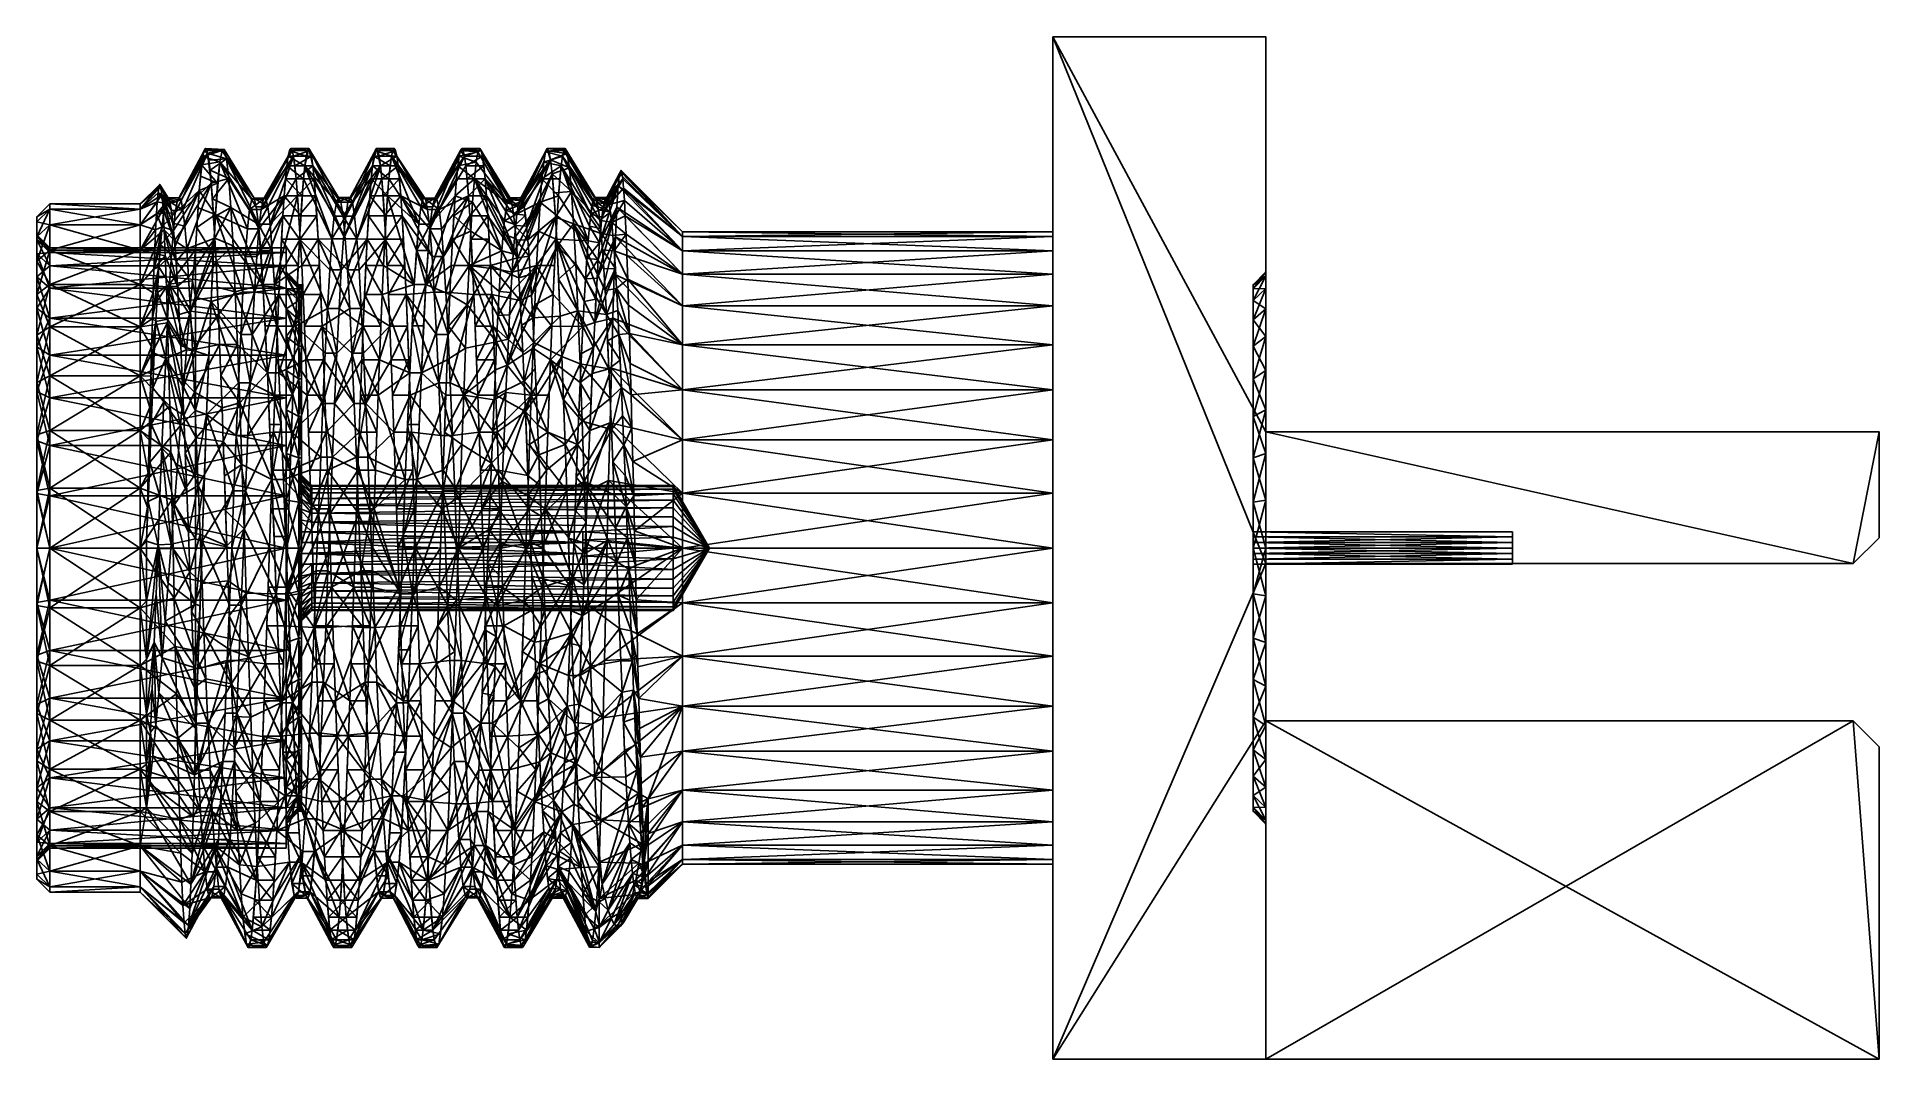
# Model space of a CAD drawing. Extents: x -9.5 to 4.8, y -4 to 4.
import ezdxf

# ---------------------------------------------------------------- set-up
doc = ezdxf.new("R2010")
doc.units = 0
doc.layers.add('SMA6251A1_128_10GT5GP_', color=7, linetype='CONTINUOUS')

msp = doc.modelspace()

# ---------------------------------------------------------------- meshes
at = {"layer": 'SMA6251A1_128_10GT5GP_', "color": 7}
mesh = msp.add_polyface(dxfattribs=at)
corners = [(-1.65, -3.96, -4.76), (0, -0.12, -4.76), (-1.65, 3.96, -4.76), (0, 0.9, -4.76), (0, 3.96, -4.76), (-1.65, 3.96, 4.76), (0, 3.96, 4.76), (0, -0.12, 4.76), (-1.65, -3.96, 4.76), (0, 0.9, 4.76), (-1.65, 0, -2.45), (-1.65, 0.425438, -2.412779), (-1.65, 0.837949, -2.302247), (-1.65, 1.225, -2.121762), (-1.65, 1.57483, -1.876809), (-1.65, 1.876809, -1.57483), (-1.65, 2.121762, -1.225), (-1.65, 2.45), (-1.65, 2.302247, -0.837949), (-1.65, 2.412779, -0.425438), (-1.65, 2.412779, 0.425438), (-1.65, 2.302247, 0.837949), (-1.65, 2.121762, 1.225), (-1.65, 1.876809, 1.57483), (-1.65, 1.57483, 1.876809), (-1.65, 0, 2.45), (-1.65, 1.225, 2.121762), (-1.65, 0.837949, 2.302247), (-1.65, 0.425438, 2.412779), (-1.65, -0.425438, 2.412779), (-4.52, 0, 2.45), (-4.52, 0.425438, 2.412779), (-4.52, 0.837949, 2.302247), (-4.52, 1.225, 2.121762), (-4.52, 1.57483, 1.876809), (-4.52, 1.876809, 1.57483), (-4.52, 2.121762, 1.225), (-4.52, 2.302247, 0.837949), (-4.52, 2.412779, 0.425438), (-4.52, 2.45), (-4.52, 2.412779, -0.425438), (-4.52, 2.302247, -0.837949), (-4.52, 2.121762, -1.225), (-4.52, 1.876809, -1.57483), (-4.52, 1.57483, -1.876809), (-4.52, 1.225, -2.121762), (-4.52, 0.837949, -2.302247), (-4.52, 0.425438, -2.412779), (-4.52, 0, -2.45), (-0.1, 1.562731, 1.311287), (-0.1, 1.766692, 1.02), (-0.1, 0.125, 0.222261), (-0.1, 1.311287, 1.562731), (-0.1, 1.02, 1.766692), (-0.1, 0.697721, 1.916973), (-0.1, 0.08541, 0.240271), (-0.1, 0.354242, 2.009008), (-0.1, 0, 2.04), (-0.1, 0.043335, 0.251291)]
mesh.append_faces([[corners[k] for k in face] for face in [(0, 1, 2), (1, 3, 2), (3, 4, 2), (2, 4, 5), (4, 6, 5), (5, 7, 8), (5, 6, 9), (7, 5, 9), (0, 2, 10), (10, 2, 11), (11, 2, 12), (12, 2, 13), (13, 2, 14), (14, 2, 15), (15, 2, 16), (2, 5, 17), (16, 2, 18), (18, 2, 19), (19, 2, 17), (17, 5, 20), (20, 5, 21), (21, 5, 22), (22, 5, 23), (23, 5, 24), (5, 8, 25), (24, 5, 26), (26, 5, 27), (27, 5, 28), (28, 5, 25), (29, 30, 25), (25, 31, 28), (28, 32, 27), (27, 33, 26), (26, 34, 24), (24, 35, 23), (23, 36, 22), (22, 37, 21), (21, 38, 20), (20, 39, 17), (19, 17, 40), (18, 19, 41), (16, 18, 42), (15, 16, 43), (14, 15, 44), (13, 14, 45), (12, 13, 46), (11, 12, 47), (10, 11, 48), (48, 11, 47), (47, 12, 46), (46, 13, 45), (45, 14, 44), (44, 15, 43), (43, 16, 42), (42, 18, 41), (41, 19, 40), (40, 17, 39), (49, 50, 51), (51, 52, 49), (51, 53, 52), (51, 54, 53), (55, 56, 54), (57, 56, 58)]], dxfattribs={"color": 7})
mesh = msp.add_polyface(dxfattribs=at)
corners = [(0, 3.96, 4.76), (0, 2.14), (0, 2.107489, 0.371607), (0, 3.96, -4.76), (0, 0.9, -4.76), (0, 0.9, -3.74), (0, 0.9, 3.74), (0, 0.9, 4.76), (0, 1.375566, 1.639335), (0, 2.010942, 0.731923), (0, 1.853295, 1.07), (0, -0.12, 3.74), (0, 0.371607, 2.107489), (-0.1, 0.354242, 2.009008), (-0.1, 0, 2.04), (0, 0, 2.14), (-0.1, 0.697721, 1.916973), (-0.1, 1.02, 1.766692), (0, 0.731923, 2.010942), (-0.1, 1.311287, 1.562731), (0, 1.07, 1.853295), (-0.1, 1.562731, 1.311287), (-0.1, 1.766692, 1.02), (0, 1.639335, 1.375566), (-0.1, 1.916973, 0.697721), (-0.1, 2.009008, 0.354242), (-0.1, 2.04), (-0.1, 0.354242, -2.009008), (-0.1, 0, -2.04), (-0.1, 0.043335, -0.251291), (-0.1, 0.697721, -1.916973), (-0.1, 0.08541, -0.240271), (-0.1, 1.02, -1.766692), (-0.1, 0.125, -0.222261), (-0.1, 1.311287, -1.562731), (-0.1, 1.562731, -1.311287), (-0.1, 1.916973, -0.697721), (-0.1, 1.766692, -1.02), (-0.1, 0.125, 0.222261), (-0.1, 0, 0.255), (-0.1, 0.043335, 0.251291), (-0.1, 2.009008, -0.354242), (-0.1, 0.08541, 0.240271), (-0.1, 0, -0.255), (0, 1.639335, -1.375566), (0, 1.853295, -1.07), (0, 2.010942, -0.731923), (0, 2.107489, -0.371607), (0, 1.375566, -1.639335), (0, 1.07, -1.853295), (0, 0.731923, -2.010942), (0, 0.371607, -2.107489), (0, 0, -2.14)]
mesh.append_faces([[corners[k] for k in face] for face in [(0, 1, 2), (3, 4, 5), (6, 7, 0), (0, 3, 1), (6, 0, 8), (0, 2, 9), (0, 9, 10), (11, 6, 12), (13, 14, 15), (16, 13, 12), (17, 16, 18), (19, 17, 20), (21, 19, 8), (22, 21, 23), (13, 15, 12), (24, 22, 10), (16, 12, 18), (25, 24, 9), (17, 18, 20), (26, 25, 2), (19, 20, 8), (21, 8, 23), (22, 23, 10), (24, 10, 9), (25, 9, 2), (26, 2, 1), (27, 28, 29), (30, 27, 31), (32, 30, 33), (34, 32, 33), (35, 34, 33), (36, 37, 33), (22, 24, 38), (24, 25, 38), (25, 26, 38), (39, 14, 40), (26, 41, 33), (40, 13, 42), (41, 36, 33), (42, 16, 38), (37, 35, 33), (38, 26, 33), (33, 30, 31), (31, 27, 29), (29, 28, 43), (34, 35, 44), (35, 37, 45), (37, 36, 46), (36, 41, 47), (41, 26, 1), (32, 34, 48), (41, 1, 47), (30, 32, 49), (36, 47, 46), (37, 46, 45), (27, 30, 50), (35, 45, 44), (28, 27, 51), (34, 44, 48), (32, 48, 49), (30, 49, 50), (27, 50, 51), (28, 51, 52)]], dxfattribs={"color": 7})
mesh = msp.add_polyface(dxfattribs=at)
corners = [(0, 3.96, 4.76), (0, 1.853295, 1.07), (0, 1.639335, 1.375566), (0, 1.375566, 1.639335), (0, 0.9, 3.74), (0, 1.07, 1.853295), (0, 0.731923, 2.010942), (0, 0.371607, 2.107489), (0, -0.12, 3.74), (0, 0, 2.14), (0, 0.9, -3.74), (0, -0.12, -3.74), (0, 0.371607, -2.107489), (0, 0, -2.14), (0, 3.96, -4.76), (0, 1.375566, -1.639335), (0, 0.731923, -2.010942), (0, 1.07, -1.853295), (0, 1.639335, -1.375566), (0, 1.853295, -1.07), (0, 2.010942, -0.731923), (0, 2.14), (0, 2.107489, -0.371607), (0, -0.12, -4.76), (4.55, -0.12, -4.76), (0, 0.9, -4.76), (4.75, 0.08, -4.76), (4.75, 0.9, -4.76), (4.75, 0.08, -3.74), (4.55, -0.12, -3.74), (4.75, 0.9, -3.74), (4.55, -0.12, 4.76), (0, 0.9, 4.76), (4.75, 0.9, 4.76), (4.75, 0.08, 4.76), (0, -0.12, 4.76), (4.75, 0.08, 3.74), (4.55, -0.12, 3.74), (4.75, 0.9, 3.74), (1.91, 0.125, -0.222261), (-0.1, 0.125, -0.222261), (1.91, 0.08541, -0.240271), (-0.1, 0.08541, -0.240271), (1.91, 0.043335, -0.251291), (-0.1, 0.043335, -0.251291), (1.91, 0, -0.255), (-0.1, 0, -0.255), (1.91, 0, 0.255), (1.91, -0.043335, 0.251291), (-0.1, 0, 0.255), (1.91, 0.043335, 0.251291), (-0.1, 0.043335, 0.251291), (1.91, 0.08541, 0.240271), (-0.1, 0.08541, 0.240271), (1.91, 0.125, 0.222261), (-0.1, 0.125, 0.222261), (1.91, -0.08541, 0.240271), (1.91, -0.08541, -0.240271), (1.91, -0.043335, -0.251291)]
mesh.append_faces([[corners[k] for k in face] for face in [(0, 1, 2), (0, 2, 3), (4, 3, 5), (4, 5, 6), (4, 6, 7), (8, 7, 9), (10, 11, 12), (11, 13, 12), (14, 10, 15), (10, 12, 16), (10, 16, 17), (10, 17, 15), (14, 15, 18), (14, 18, 19), (14, 19, 20), (21, 14, 22), (14, 20, 22), (23, 24, 25), (24, 26, 27), (24, 27, 25), (28, 26, 29), (28, 29, 30), (10, 30, 29), (11, 10, 29), (30, 10, 27), (27, 10, 25), (27, 26, 30), (30, 26, 28), (31, 32, 33), (34, 31, 33), (31, 35, 32), (34, 36, 31), (37, 38, 4), (8, 37, 4), (38, 37, 36), (38, 36, 33), (33, 36, 34), (33, 32, 38), (38, 32, 4), (39, 40, 41), (41, 40, 42), (43, 41, 44), (45, 43, 46), (46, 43, 44), (44, 41, 42), (47, 48, 49), (50, 47, 51), (52, 50, 53), (54, 52, 55), (55, 52, 53), (53, 50, 51), (51, 47, 49), (55, 40, 39), (55, 39, 54), (52, 54, 50), (50, 54, 47), (47, 54, 48), (48, 54, 56), (57, 54, 58), (58, 54, 45), (45, 54, 43), (43, 54, 41), (41, 54, 39)]], dxfattribs={"color": 7})
mesh = msp.add_polyface(dxfattribs=at)
corners = [(-8.102393, 2.992034, -0.791672), (-8.119445, 2.825309, -1.263588), (-8.136502, 2.584624, -1.702566), (-7.88955, 2.472991, -1.120508), (-8.525984, 2.669032, -0.497482), (-8.537986, 2.595166, -0.797701), (-8.447793, 2.596623, -0.792948), (-8.432981, 2.682131, -0.421187), (-8.418169, 2.714687, -0.041111), (-8.513986, 2.70828, -0.190896), (-8.501984, 2.71242, 0.118271), (-8.403352, 2.693638, 0.339905), (-8.38854, 2.619414, 0.714067), (-8.477981, 2.615585, 0.727964), (-8.48998, 2.681381, 0.42593), (-8.465981, 2.515884, 1.020563), (-8.54999, 2.487624, -1.087636), (-8.580928, 2.751923, -0.538273), (-8.568262, 2.816738), (-8.574594, 2.797311, -0.270979), (-8.551005, 2.736425, 0.737228), (-8.559629, 2.800922, 0.370892), (-8.542385, 2.624146, 1.09284), (-8.453978, 2.383518, 1.30002), (-8.03417, 2.863759, 1.173844), (-8.017114, 2.637053, 1.620171), (-8.15994, 2.705847, 1.50247), (-8.085334, 3.080535, -0.298875), (-8.068282, 3.08843, 0.201547), (-8.21568, 3.094229, -0.069006), (-8.243548, 2.968526, -0.875715), (-8.262132, 2.768751, -1.383126), (-8.23426, 3.034113, -0.610889), (-8.051224, 3.015522, 0.696877), (-8.1971, 3.058326, 0.475046), (-8.17852, 2.927512, 1.004332), (-8.280708, 2.483141, -1.847439), (-8.27142, 2.636189, -1.621583), (-8.25284, 2.879831, -1.13384), (-8.224972, 3.076121, -0.341321), (-8.206388, 3.088278, 0.203873), (-8.187812, 3.00461, 0.742524), (-8.169228, 2.827646, 1.258349), (-8.150652, 2.563025, 1.734915), (-8.14136, 2.40021, 1.953969), (-8.46261, 2.459802, -1.149173), (-8.358911, 2.318244, 1.413142), (-8.373728, 2.493473, 1.074159)]
mesh.append_faces([[corners[k] for k in face] for face in [(0, 1, 2), (3, 0, 2), (4, 5, 6), (7, 8, 9), (10, 8, 11), (12, 13, 14), (7, 4, 6), (14, 10, 11), (7, 9, 4), (12, 14, 11), (12, 15, 13), (10, 9, 8), (6, 5, 16), (9, 10, 17), (4, 9, 17), (18, 19, 10), (13, 15, 20), (18, 10, 14), (20, 21, 13), (18, 14, 13), (21, 18, 13), (22, 20, 23), (24, 25, 26), (27, 28, 29), (1, 0, 30), (2, 1, 31), (0, 27, 32), (28, 33, 34), (33, 24, 35), (36, 2, 37), (37, 2, 31), (31, 1, 38), (38, 1, 30), (30, 0, 32), (32, 27, 39), (39, 27, 29), (29, 28, 40), (40, 28, 34), (34, 33, 41), (35, 24, 42), (41, 33, 35), (42, 24, 26), (26, 25, 43), (26, 43, 44), (41, 35, 34), (29, 40, 39), (38, 30, 32), (36, 37, 31), (42, 26, 44), (34, 35, 42), (39, 40, 34), (31, 38, 32), (39, 34, 8), (32, 39, 8), (6, 31, 32), (42, 12, 34), (31, 6, 45), (32, 8, 7), (7, 6, 32), (34, 12, 11), (11, 8, 34), (42, 46, 47), (47, 12, 42)]], dxfattribs={"color": 7})
mesh = msp.add_polyface(dxfattribs=at)
corners = [(-7.423653, 3.080091, -0.303411), (-7.433992, 3.035534, -0.603785), (-7.444333, 2.961739, -0.898398), (-7.454676, 2.85939, -1.184441), (-7.465018, 2.729528, -1.459008), (-7.475356, 2.57342, -1.719456), (-7.485698, 2.39248, -1.963431), (-7.820607, 2.644064, 0.616562), (-7.803374, 2.508344, 1.038958), (-8.051224, 3.015522, 0.696877), (-7.837846, 2.70919, 0.177516), (-8.085334, 3.080535, -0.298875), (-7.855077, 2.701931, -0.266075), (-7.88955, 2.472991, -1.120508), (-7.872315, 2.622483, -0.702711), (-8.102393, 2.992034, -0.791672), (-8.068282, 3.08843, 0.201547), (-8.017114, 2.637053, 1.620171), (-8.03417, 2.863759, 1.173844), (-7.603203, 2.729523, -1.459016), (-7.613542, 2.573412, -1.719468), (-7.592862, 2.859386, -1.18445), (-7.582518, 2.961737, -0.898403), (-7.572178, 3.035534, -0.603786), (-7.561839, 3.080091, -0.303411), (-7.551496, 3.095), (-7.41331, 3.095), (-7.541153, 3.080092, 0.303404), (-7.520474, 2.961749, 0.898368), (-7.530814, 3.035536, 0.603777), (-7.392629, 3.035534, 0.603785), (-7.47911, 2.392507, 1.963397), (-7.489451, 2.573438, 1.71943), (-7.351265, 2.573419, 1.719457), (-7.499789, 2.72954, 1.458984), (-7.361603, 2.729527, 1.459009), (-7.510131, 2.859405, 1.184404), (-7.371944, 2.85939, 1.184441), (-7.382288, 2.961739, 0.898398), (-7.402967, 3.080091, 0.303411), (-7.747846, 2.70919, 0.177516), (-7.713374, 2.508344, 1.038958), (-7.730607, 2.644064, 0.616562), (-7.765077, 2.701931, -0.266075), (-7.782315, 2.622483, -0.702711), (-7.79955, 2.472991, -1.120508), (-7.816783, 2.257464, -1.508338)]
mesh.append_faces([[corners[k] for k in face] for face in [(0, 1, 2), (3, 4, 5), (3, 5, 6), (7, 8, 9), (10, 11, 12), (13, 14, 15), (10, 7, 9), (12, 15, 14), (10, 9, 16), (12, 11, 15), (10, 16, 11), (8, 17, 18), (18, 9, 8), (19, 20, 5), (21, 19, 4), (22, 21, 3), (23, 22, 2), (24, 23, 1), (25, 24, 0), (26, 25, 0), (0, 24, 1), (1, 23, 2), (2, 22, 3), (3, 21, 4), (4, 19, 5), (5, 20, 6), (25, 26, 27), (28, 29, 30), (31, 32, 33), (32, 34, 35), (34, 36, 37), (36, 28, 38), (29, 27, 39), (27, 26, 39), (30, 29, 39), (19, 21, 22), (23, 24, 27), (24, 25, 27), (23, 27, 40), (27, 29, 40), (29, 28, 36), (29, 41, 42), (29, 42, 40), (23, 40, 43), (23, 43, 44), (19, 45, 46), (20, 19, 46), (22, 23, 44), (45, 19, 44), (44, 19, 22), (36, 34, 41), (41, 29, 36), (34, 32, 31), (42, 41, 8), (40, 42, 10), (43, 40, 10), (44, 43, 14), (45, 44, 14), (42, 8, 7), (42, 7, 10), (43, 10, 12), (43, 12, 14), (45, 14, 13)]], dxfattribs={"color": 7})
mesh = msp.add_polyface(dxfattribs=at)
corners = [(-7.41331, 3.095), (-7.423653, 3.080091, -0.303411), (-7.444333, 2.961739, -0.898398), (-7.200136, 2.678742, -0.442229), (-7.165668, 2.678742, 0.442229), (-7.382288, 2.961739, 0.898398), (-7.371944, 2.85939, 1.184441), (-7.131198, 2.394442, 1.279793), (-7.340923, 2.392479, 1.963432), (-7.402967, 3.080091, 0.303411), (-7.351265, 2.573419, 1.719457), (-7.361603, 2.729527, 1.459009), (-7.392629, 3.035534, 0.603785), (-7.454676, 2.85939, -1.184441), (-7.234606, 2.394442, -1.279793), (-7.485698, 2.39248, -1.963431), (-7.217375, 2.5709, -0.872754), (-7.182902, 2.714999), (-7.14843, 2.5709, 0.872754), (-7.489451, 2.573438, 1.71943), (-7.499789, 2.72954, 1.458984), (-7.510131, 2.859405, 1.184404), (-7.520474, 2.961749, 0.898368), (-6.951706, 2.57342, -1.719456), (-6.962048, 2.39248, -1.963431), (-6.823861, 2.392507, -1.963398), (-6.941367, 2.729528, -1.459008), (-6.813519, 2.573437, -1.71943), (-6.931026, 2.85939, -1.184441), (-6.803181, 2.72954, -1.458984), (-6.920682, 2.961739, -0.898398), (-6.792839, 2.859405, -1.184404), (-6.910342, 3.035534, -0.603785), (-6.782496, 2.961749, -0.898368), (-6.900003, 3.080091, -0.303411), (-6.772156, 3.035536, -0.603777), (-6.88966, 3.095), (-6.761817, 3.080092, -0.303404), (-6.751474, 3.095), (-6.879317, 3.080091, 0.303411), (-7.144606, 2.394442, -1.279793), (-7.110136, 2.678742, -0.442229), (-6.858638, 2.961739, 0.898398), (-6.868978, 3.035534, 0.603785), (-7.075668, 2.678742, 0.442229), (-6.848294, 2.85939, 1.184441), (-7.041198, 2.394442, 1.279793), (-6.837953, 2.729527, 1.459009), (-6.827614, 2.573419, 1.719457), (-6.817272, 2.392479, 1.963432), (-7.127375, 2.5709, -0.872754), (-7.092902, 2.714999), (-7.05843, 2.5709, 0.872754)]
mesh.append_faces([[corners[k] for k in face] for face in [(0, 1, 2), (0, 2, 3), (0, 4, 5), (6, 7, 8), (9, 0, 5), (8, 10, 6), (10, 11, 6), (7, 6, 5), (5, 12, 9), (2, 13, 14), (14, 13, 15), (16, 3, 2), (2, 14, 16), (17, 4, 0), (0, 3, 17), (18, 7, 5), (5, 4, 18), (10, 19, 11), (11, 20, 6), (6, 21, 5), (5, 22, 12), (23, 24, 25), (26, 23, 27), (28, 26, 29), (30, 28, 31), (32, 30, 33), (34, 32, 35), (36, 34, 37), (31, 28, 29), (29, 26, 27), (27, 23, 25), (36, 38, 39), (24, 23, 28), (23, 26, 28), (24, 28, 40), (28, 30, 40), (30, 32, 34), (30, 34, 36), (30, 36, 41), (36, 39, 42), (39, 43, 42), (36, 42, 44), (42, 45, 46), (45, 47, 48), (45, 49, 46), (30, 41, 50), (50, 40, 30), (36, 44, 51), (51, 41, 36), (42, 46, 52), (52, 44, 42), (50, 41, 3), (51, 44, 17), (44, 52, 18), (52, 46, 18), (41, 51, 3), (40, 50, 14), (46, 7, 18), (44, 18, 4), (44, 4, 17), (51, 17, 3), (50, 3, 16), (50, 16, 14)]], dxfattribs={"color": 7})
mesh = msp.add_polyface(dxfattribs=at)
corners = [(-6.269189, 2.859405, -1.184404), (-6.27953, 2.72954, -1.458984), (-6.131005, 2.859386, -1.184449), (-6.258845, 2.961749, -0.898368), (-6.248506, 3.035536, -0.603777), (-6.117214, 2.989549, -0.801008), (-6.238167, 3.080092, -0.303404), (-6.103428, 3.068518, -0.404011), (-6.227824, 3.095), (-6.089639, 3.095), (-6.144792, 2.680339, -1.547517), (-6.56243, 2.508344, -1.038958), (-6.545198, 2.644064, -0.616562), (-6.772156, 3.035536, -0.603777), (-6.527958, 2.70919, -0.177516), (-6.510727, 2.701931, 0.266075), (-6.730793, 3.035534, 0.603786), (-6.493489, 2.622483, 0.702711), (-6.699767, 2.729524, 1.459016), (-6.710108, 2.859386, 1.184449), (-6.720452, 2.961738, 0.898403), (-6.761817, 3.080092, -0.303404), (-6.741132, 3.080091, 0.303411), (-6.751474, 3.095), (-6.782496, 2.961749, -0.898368), (-6.792839, 2.859405, -1.184404), (-6.803181, 2.72954, -1.458984), (-6.88966, 3.095), (-6.900003, 3.080091, -0.303411), (-6.910342, 3.035534, -0.603785), (-6.920682, 2.961739, -0.898398), (-6.858638, 2.961739, 0.898398), (-6.868978, 3.035534, 0.603785), (-6.837953, 2.729527, 1.459009), (-6.848294, 2.85939, 1.184441), (-6.879317, 3.080091, 0.303411), (-6.437958, 2.70919, -0.177516), (-6.207142, 3.035534, 0.603786), (-6.217481, 3.080091, 0.303411), (-6.196802, 2.961738, 0.898403), (-6.186458, 2.859386, 1.184449), (-6.176117, 2.729524, 1.459016), (-6.403489, 2.622483, 0.702711), (-6.420727, 2.701931, 0.266075), (-6.455198, 2.644064, -0.616562), (-6.47243, 2.508344, -1.038958), (-6.048273, 2.859399, 1.184418), (-6.037932, 2.729534, 1.458996), (-6.058617, 2.961746, 0.898377), (-6.068957, 3.035536, 0.603777), (-6.079296, 3.080092, 0.303404)]
mesh.append_faces([[corners[k] for k in face] for face in [(0, 1, 2), (3, 0, 2), (4, 3, 5), (6, 4, 7), (8, 6, 9), (9, 6, 7), (7, 4, 5), (5, 3, 2), (2, 1, 10), (11, 12, 13), (12, 14, 13), (14, 15, 16), (15, 17, 16), (18, 19, 20), (14, 16, 21), (16, 22, 21), (22, 23, 21), (14, 21, 13), (13, 24, 25), (11, 13, 25), (25, 26, 11), (17, 18, 20), (20, 16, 17), (23, 27, 21), (21, 28, 13), (13, 29, 24), (24, 30, 25), (31, 32, 16), (33, 34, 19), (34, 31, 20), (18, 33, 19), (32, 35, 22), (19, 34, 20), (20, 31, 16), (35, 23, 22), (16, 32, 22), (0, 3, 4), (36, 6, 37), (4, 6, 36), (6, 8, 38), (6, 38, 37), (39, 40, 41), (37, 42, 43), (37, 43, 36), (4, 36, 44), (4, 44, 45), (0, 4, 45), (45, 1, 0), (39, 41, 42), (42, 37, 39), (46, 47, 41), (48, 46, 40), (49, 48, 39), (50, 49, 37), (9, 50, 38), (8, 9, 38), (38, 50, 37), (37, 49, 39), (39, 48, 40), (40, 46, 41), (36, 43, 15), (36, 15, 14), (36, 14, 12)]], dxfattribs={"color": 7})
mesh = msp.add_polyface(dxfattribs=at)
corners = [(-5.427803, 3.095), (-5.411377, 3.057446, 0.480677), (-5.553456, 3.07312, 0.367369), (-5.565988, 3.095), (-5.540928, 3.007819, 0.729419), (-5.394954, 2.945717, 0.949616), (-5.528397, 2.89999, 1.081241), (-5.378526, 2.762462, 1.395648), (-5.515863, 2.751128, 1.417857), (-5.503335, 2.563453, 1.734282), (-5.621142, 2.680339, -1.547517), (-5.607355, 2.859386, -1.184449), (-5.801586, 2.587919, -0.820916), (-5.593563, 2.989549, -0.801008), (-5.763934, 2.711568, 0.136464), (-5.773345, 2.712929, -0.106028), (-5.78276, 2.692631, -0.347772), (-5.579778, 3.068518, -0.404011), (-5.792175, 2.650843, -0.586735), (-5.754523, 2.688579, 0.377844), (-5.74511, 2.644124, 0.616292), (-5.726282, 2.492425, 1.076589), (-5.716871, 2.38643, 1.294671), (-5.877525, 2.674153, -0.469179), (-5.88764, 2.616846, -0.723423), (-5.867406, 2.706826, -0.210511), (-5.85729, 2.714538, 0.050021), (-5.837061, 2.655088, 0.567207), (-5.847176, 2.697241, 0.310018), (-5.826943, 2.588447, 0.819246), (-5.458825, 2.961737, -0.898403), (-5.469169, 2.859386, -1.184449), (-5.47951, 2.729523, -1.459016), (-6.048273, 2.859399, 1.184418), (-6.058617, 2.961746, 0.898377), (-6.068957, 3.035536, 0.603777), (-5.917989, 2.303426, -1.437168), (-6.131005, 2.859386, -1.184449), (-6.144792, 2.680339, -1.547517), (-5.897754, 2.535445, -0.970947), (-6.117214, 2.989549, -0.801008), (-6.103428, 3.068518, -0.404011), (-6.089639, 3.095), (-6.079296, 3.080092, 0.303404), (-5.816826, 2.497953, 1.063699), (-6.037932, 2.729534, 1.458996), (-5.796598, 2.249017, 1.520902), (-6.027593, 2.573429, 1.719443), (-6.165778, 2.573412, 1.719468), (-5.448485, 3.035534, -0.603786), (-5.438146, 3.080091, -0.303411), (-5.489849, 2.573412, -1.719468)]
mesh.append_faces([[corners[k] for k in face] for face in [(0, 1, 2), (3, 0, 2), (2, 1, 4), (4, 5, 6), (6, 7, 8), (8, 7, 9), (3, 2, 4), (6, 8, 9), (10, 11, 12), (12, 11, 13), (14, 15, 16), (12, 13, 17), (18, 12, 17), (16, 18, 17), (16, 17, 14), (14, 17, 3), (14, 3, 4), (19, 14, 4), (20, 19, 4), (20, 4, 21), (21, 4, 6), (22, 6, 9), (23, 24, 18), (24, 12, 18), (16, 25, 18), (23, 18, 25), (16, 15, 25), (25, 15, 26), (26, 15, 14), (26, 14, 19), (27, 19, 20), (26, 19, 28), (28, 19, 27), (29, 27, 20), (30, 31, 32), (33, 34, 35), (36, 37, 38), (39, 24, 23), (37, 39, 23), (40, 37, 23), (41, 40, 23), (28, 27, 26), (41, 23, 42), (23, 25, 42), (42, 25, 26), (42, 26, 27), (43, 42, 27), (35, 43, 27), (35, 27, 33), (27, 29, 33), (33, 29, 44), (45, 33, 46), (45, 47, 48), (11, 10, 32), (13, 11, 30), (17, 13, 49), (3, 17, 50), (0, 3, 50), (50, 17, 49), (49, 13, 30), (30, 11, 31), (31, 11, 32), (32, 10, 51)]], dxfattribs={"color": 7})
mesh = msp.add_polyface(dxfattribs=at)
corners = [(-5.027101, 2.640428, -1.331386), (-4.52, 2.302247, -0.837949), (-5.016426, 2.804656, -0.902952), (-5.005743, 2.900178, -0.455586), (-4.52, 2.412779, -0.425438), (-4.99505, 2.92505), (-5.378526, 2.762462, 1.395648), (-5.362105, 2.512264, 1.807637), (-5.503335, 2.563453, 1.734282), (-5.394954, 2.945717, 0.949616), (-5.528397, 2.89999, 1.081241), (-5.411377, 3.057446, 0.480677), (-5.540928, 3.007819, 0.729419), (-5.067383, 2.521472, 1.006676), (-5.076798, 2.601262, 0.777593), (-5.086213, 2.66029, 0.542294), (-5.105034, 2.714318, 0.060832), (-5.114448, 2.708913, -0.181665), (-5.123864, 2.681882, -0.422769), (-5.161514, 2.364461, -1.334371), (-5.142686, 2.564035, -0.89272), (-5.133276, 2.633456, -0.660403), (-4.988543, 2.905434, 0.276302), (-4.982034, 2.859818, 0.548978), (-4.975522, 2.788692, 0.815629), (-4.969005, 2.69274, 1.073952), (-5.095624, 2.698066, 0.302762), (-4.962483, 2.572884, 1.321638), (-4.52, 2.45), (-4.52, 2.412779, 0.425438), (-4.52, 2.302247, 0.837949), (-5.2301, 2.585175, -0.829512), (-5.152099, 2.474137, -1.117972), (-5.219987, 2.652789, -0.577871), (-5.209872, 2.695973, -0.32085), (-5.199753, 2.71432, -0.060782), (-5.189637, 2.707639, 0.199784), (-5.169408, 2.619732, 0.712896), (-5.179523, 2.676015, 0.458436), (-5.15929, 2.539284, 0.960861), (-5.47951, 2.729523, -1.459016), (-5.489849, 2.573412, -1.719468), (-5.250336, 2.379242, -1.307835), (-5.458825, 2.961737, -0.898403), (-5.240217, 2.493718, -1.073587), (-5.448485, 3.035534, -0.603786), (-5.438146, 3.080091, -0.303411), (-5.427803, 3.095), (-5.149172, 2.435428, 1.199965)]
mesh.append_faces([[corners[k] for k in face] for face in [(0, 1, 2), (3, 4, 5), (3, 2, 4), (6, 7, 8), (9, 6, 10), (11, 9, 12), (13, 14, 15), (16, 17, 18), (2, 19, 0), (2, 3, 20), (20, 19, 2), (3, 5, 18), (21, 20, 3), (18, 21, 3), (22, 16, 5), (22, 23, 16), (16, 18, 5), (24, 25, 15), (23, 24, 15), (26, 16, 23), (15, 26, 23), (27, 13, 25), (13, 15, 25), (5, 28, 22), (22, 29, 23), (23, 29, 24), (24, 30, 25), (25, 30, 27), (31, 32, 20), (20, 21, 31), (33, 31, 21), (33, 21, 18), (34, 33, 18), (17, 35, 34), (34, 18, 17), (17, 16, 35), (35, 16, 36), (36, 16, 26), (36, 26, 15), (37, 38, 14), (36, 15, 38), (38, 15, 14), (14, 13, 39), (39, 37, 14), (31, 33, 34), (36, 38, 37), (40, 41, 42), (40, 42, 43), (42, 44, 43), (43, 44, 31), (43, 31, 45), (45, 31, 34), (46, 45, 34), (46, 34, 35), (46, 35, 47), (47, 35, 36), (47, 36, 11), (11, 36, 37), (9, 11, 37), (9, 37, 39), (9, 39, 6), (6, 39, 48), (6, 48, 7)]], dxfattribs={"color": 7})
mesh = msp.add_polyface(dxfattribs=at)
corners = [(-6.310554, 2.188477, -2.188514), (-6.320894, 1.963468, -2.39245), (-6.17237, 2.188448, -2.188543), (-6.30021, 2.392507, -1.963398), (-6.289869, 2.573437, -1.71943), (-6.158579, 2.45544, -1.884102), (-6.27953, 2.72954, -1.458984), (-6.144792, 2.680339, -1.547517), (-6.186156, 1.884136, -2.455413), (-6.596902, 2.041231, -1.79014), (-6.579667, 2.305576, -1.433711), (-6.56243, 2.508344, -1.038958), (-6.803181, 2.72954, -1.458984), (-6.441782, 1.981545, 1.855992), (-6.658404, 1.96345, 2.392465), (-6.689428, 2.573412, 1.719468), (-6.668743, 2.188451, 2.18854), (-6.679086, 2.392466, 1.963448), (-6.834205, 2.188477, -2.188514), (-6.844544, 1.963468, -2.39245), (-6.813519, 2.573437, -1.71943), (-6.823861, 2.392507, -1.963398), (-6.476254, 2.472991, 1.120508), (-6.699767, 2.729524, 1.459016), (-6.493489, 2.622483, 0.702711), (-6.459021, 2.257464, 1.508338), (-6.796589, 1.963447, 2.392468), (-6.806928, 2.188453, 2.188538), (-6.817272, 2.392479, 1.963432), (-6.827614, 2.573419, 1.719457), (-6.837953, 2.729527, 1.459009), (-6.848294, 2.85939, 1.184441), (-6.786249, 1.719516, 2.573381), (-6.506902, 2.041231, -1.79014), (-6.351782, 1.981545, 1.855992), (-6.165778, 2.573412, 1.719468), (-6.134754, 1.96345, 2.392465), (-6.155436, 2.392466, 1.963448), (-6.145092, 2.188451, 2.18854), (-6.47243, 2.508344, -1.038958), (-6.489667, 2.305576, -1.433711), (-6.176117, 2.729524, 1.459016), (-6.386254, 2.472991, 1.120508), (-6.403489, 2.622483, 0.702711), (-6.369021, 2.257464, 1.508338), (-6.037932, 2.729534, 1.458996), (-6.027593, 2.573429, 1.719443), (-6.017252, 2.392493, 1.963415), (-6.006908, 2.188466, 2.188525), (-6.455198, 2.644064, -0.616562), (-6.545198, 2.644064, -0.616562), (-6.437958, 2.70919, -0.177516), (-6.420727, 2.701931, 0.266075), (-6.510727, 2.701931, 0.266075)]
mesh.append_faces([[corners[k] for k in face] for face in [(0, 1, 2), (3, 0, 2), (4, 3, 5), (6, 4, 7), (7, 4, 5), (5, 3, 2), (2, 1, 8), (9, 10, 11), (9, 11, 12), (13, 14, 15), (14, 16, 15), (16, 17, 15), (9, 18, 19), (12, 20, 21), (9, 12, 21), (21, 18, 9), (22, 23, 24), (25, 13, 15), (23, 22, 25), (15, 23, 25), (26, 27, 16), (27, 28, 17), (28, 29, 15), (29, 30, 23), (14, 26, 16), (16, 27, 17), (17, 28, 15), (15, 29, 23), (31, 29, 28), (28, 27, 32), (27, 26, 32), (33, 1, 0), (34, 35, 36), (35, 37, 38), (35, 38, 36), (6, 39, 33), (39, 40, 33), (4, 6, 3), (3, 6, 33), (33, 0, 3), (41, 42, 43), (35, 34, 44), (42, 41, 44), (44, 41, 35), (41, 45, 35), (35, 46, 37), (37, 47, 38), (38, 48, 36), (33, 40, 10), (40, 39, 10), (39, 49, 50), (49, 51, 50), (52, 43, 53), (43, 42, 22), (42, 44, 22), (44, 34, 13), (44, 13, 25), (44, 25, 22), (43, 22, 24), (43, 24, 53), (39, 50, 11), (39, 11, 10), (33, 10, 9)]], dxfattribs={"color": 7})
mesh = msp.add_polyface(dxfattribs=at)
corners = [(-5.490804, 2.33952, 2.026244), (-5.47827, 2.082433, 2.28965), (-5.465741, 1.796022, 2.520581), (-5.68863, 1.958199, 1.880607), (-5.698045, 2.118249, 1.698305), (-5.707459, 2.261383, 1.502453), (-5.726282, 2.492425, 1.076589), (-5.735695, 2.578557, 0.849861), (-5.74511, 2.644124, 0.616292), (-5.858061, 1.805438, -2.027711), (-5.64872, 2.188448, -2.188543), (-5.848649, 1.979184, -1.858508), (-5.839238, 2.137107, -1.674515), (-5.634929, 2.45544, -1.884102), (-5.801586, 2.587919, -0.820916), (-5.810997, 2.504355, -1.048537), (-5.820411, 2.40077, -1.267877), (-5.621142, 2.680339, -1.547517), (-5.829826, 2.27801, -1.477123), (-5.528397, 2.89999, 1.081241), (-5.716871, 2.38643, 1.294671), (-5.503335, 2.563453, 1.734282), (-5.679219, 1.782588, 2.047829), (-5.938218, 1.986773, -1.850394), (-5.928104, 2.15501, -1.651411), (-5.917989, 2.303426, -1.437168), (-5.90787, 2.430653, -1.209602), (-5.897754, 2.535445, -0.970947), (-5.88764, 2.616846, -0.723423), (-5.826943, 2.588447, 0.819246), (-5.816826, 2.497953, 1.063699), (-5.796598, 2.249017, 1.520902), (-5.806712, 2.384472, 1.298274), (-5.78648, 2.092783, 1.729587), (-5.776362, 1.917253, 1.922334), (-5.500191, 2.392466, -1.963448), (-5.510535, 2.188447, -2.188544), (-5.520874, 1.963443, -2.392471), (-6.006908, 2.188466, 2.188525), (-6.017252, 2.392493, 1.963415), (-6.027593, 2.573429, 1.719443), (-6.17237, 2.188448, -2.188543), (-5.948334, 1.800188, -2.032373), (-6.158579, 2.45544, -1.884102), (-6.144792, 2.680339, -1.547517), (-6.131005, 2.859386, -1.184449), (-6.048273, 2.859399, 1.184418), (-6.037932, 2.729534, 1.458996), (-5.996569, 1.96346, 2.392457), (-6.134754, 1.96345, 2.392465), (-6.145092, 2.188451, 2.18854), (-6.155436, 2.392466, 1.963448), (-5.662505, 1.884136, -2.455413), (-5.489849, 2.573412, -1.719468)]
mesh.append_faces([[corners[k] for k in face] for face in [(0, 1, 2), (3, 4, 5), (6, 7, 8), (9, 10, 11), (12, 11, 10), (12, 10, 13), (14, 15, 16), (12, 13, 17), (18, 12, 17), (16, 18, 17), (16, 17, 14), (6, 19, 20), (5, 20, 21), (5, 21, 3), (3, 21, 0), (3, 0, 22), (22, 0, 2), (23, 11, 12), (23, 12, 24), (25, 24, 12), (25, 12, 18), (18, 16, 26), (26, 25, 18), (26, 16, 15), (27, 26, 15), (27, 15, 14), (27, 14, 28), (8, 7, 29), (29, 7, 30), (30, 7, 6), (30, 6, 20), (31, 32, 5), (30, 20, 32), (32, 20, 5), (5, 4, 33), (33, 31, 5), (33, 4, 34), (34, 4, 3), (30, 32, 31), (35, 36, 37), (38, 39, 40), (23, 24, 41), (24, 25, 41), (41, 42, 23), (43, 41, 25), (44, 43, 25), (45, 25, 26), (45, 26, 27), (46, 30, 31), (40, 47, 31), (40, 31, 38), (31, 33, 38), (38, 33, 34), (38, 34, 48), (38, 48, 49), (39, 38, 50), (40, 39, 51), (10, 52, 37), (13, 10, 35), (17, 13, 53), (53, 13, 35), (35, 10, 36), (36, 10, 37)]], dxfattribs={"color": 7})
mesh = msp.add_polyface(dxfattribs=at)
corners = [(-4.52, 2.45), (-1.65, 2.412779, 0.425438), (-4.52, 2.412779, 0.425438), (-1.65, 2.302247, 0.837949), (-4.52, 2.302247, 0.837949), (-1.65, 2.121762, 1.225), (-4.52, 2.121762, 1.225), (-1.65, 1.876809, 1.57483), (-4.52, 1.876809, 1.57483), (-1.65, 1.57483, 1.876809), (-4.52, 1.57483, 1.876809), (-1.65, 1.225, 2.121762), (-4.52, 1.225, 2.121762), (-1.65, 0.837949, 2.302247), (-4.52, 0.837949, 2.302247), (-1.65, 0.425438, 2.412779), (-4.52, 0.425438, 2.412779), (-1.65, 0, 2.45), (-4.52, 0, 2.45), (-4.52, -0.425438, -2.412779), (-1.65, 0, -2.45), (-4.52, 0, -2.45), (-4.99505, 2.92505), (-4.52, 2.412779, -0.425438), (-5.027101, 2.640428, -1.331386), (-4.52, 2.121762, -1.225), (-4.52, 2.302247, -0.837949), (-5.037763, 2.411288, -1.730116), (-4.52, 1.876809, -1.57483), (-5.04842, 2.122297, -2.089697), (-4.52, 1.57483, -1.876809), (-5.059063, 1.78039, -2.40098), (-4.52, 1.225, -2.121762), (-5.069699, 1.393341, -2.65646), (-4.52, 0.837949, -2.302247), (-5.080325, 0.970457, -2.849609), (-4.52, 0.425438, -2.412779), (-5.090941, 0.52165, -2.975559), (-5.016426, 2.804656, -0.902952), (-4.890514, 0.134145, 2.817322), (-4.903632, 0.670082, 2.753262), (-4.916738, 1.185931, 2.587949), (-4.929825, 1.662577, 2.326895), (-4.949432, 2.266406, 1.776099), (-4.962483, 2.572884, 1.321638), (-4.975522, 2.788692, 0.815629), (-4.988543, 2.905434, 0.276302), (-4.936366, 1.880755, 2.163053), (-4.923283, 1.430267, 2.468919), (-4.910188, 0.93176, 2.682999), (-4.897074, 0.403375, 2.798149), (-4.883949, -0.135213, 2.810699), (-4.87738, -0.402312, 2.778401), (-4.942902, 2.082666, 1.978905), (-4.309985, 0), (-4.59, -0.084219, 0.477632), (-4.59, -0.16588, 0.455751), (-4.59, 0, 0.485), (-4.59, -0.2425, 0.420022), (-4.59, -0.311752, -0.371532), (-4.59, -0.2425, -0.420022), (-4.59, -0.16588, -0.455751), (-4.59, -0.084219, -0.477632), (-4.59, 0, -0.485), (-4.59, 0.084219, -0.477632), (-4.59, 0.16588, -0.455751), (-4.59, 0.2425, -0.420022), (-4.59, 0.311752, -0.371532), (-4.59, 0.371532, -0.311752), (-4.59, 0.420022, -0.2425), (-4.59, 0.455751, -0.16588), (-4.59, 0.477632, -0.084219), (-4.59, 0.485), (-4.59, 0.477632, 0.084219), (-4.59, 0.455751, 0.16588), (-4.59, 0.420022, 0.2425), (-4.59, 0.371532, 0.311752), (-4.59, 0.311752, 0.371532), (-4.59, 0.2425, 0.420022), (-4.59, 0.16588, 0.455751), (-4.59, 0.084219, 0.477632)]
mesh.append_faces([[corners[k] for k in face] for face in [(0, 1, 2), (2, 3, 4), (4, 5, 6), (6, 7, 8), (8, 9, 10), (10, 11, 12), (12, 13, 14), (14, 15, 16), (16, 17, 18), (19, 20, 21), (0, 22, 23), (24, 25, 26), (25, 27, 28), (28, 29, 30), (30, 31, 32), (32, 33, 34), (34, 35, 36), (36, 37, 21), (26, 23, 38), (16, 18, 39), (14, 16, 40), (12, 14, 41), (10, 12, 42), (6, 8, 43), (4, 6, 44), (2, 4, 45), (0, 2, 46), (47, 10, 42), (42, 12, 48), (48, 12, 41), (41, 14, 49), (49, 14, 40), (40, 16, 50), (50, 16, 39), (39, 18, 51), (51, 18, 52), (47, 53, 10), (8, 10, 53), (54, 55, 56), (54, 57, 55), (54, 56, 58), (54, 59, 60), (54, 60, 61), (54, 61, 62), (63, 54, 62), (54, 63, 64), (54, 64, 65), (54, 65, 66), (54, 66, 67), (54, 67, 68), (54, 68, 69), (54, 69, 70), (54, 70, 71), (54, 71, 72), (54, 72, 73), (54, 73, 74), (54, 74, 75), (54, 75, 76), (54, 76, 77), (54, 77, 78), (54, 78, 79), (54, 79, 80), (54, 80, 57)]], dxfattribs={"color": 7})
mesh = msp.add_polyface(dxfattribs=at)
corners = [(-8.72, 2.624513, -0.462772), (-8.72, 2.504281, -0.911484), (-8.587265, 2.681069, -0.799491), (-8.72, 2.665), (-8.574594, 2.797311, -0.270979), (-8.72, 2.307958, -1.3325), (-8.599956, 2.466017, -1.294307), (-8.568262, 2.816738), (-8.580928, 2.751923, -0.538273), (-8.593608, 2.585443, -1.052303), (-8.606304, 2.324057, -1.523124), (-8.56199, 2.347864, -1.363361), (-8.54999, 2.487624, -1.087636), (-8.612655, 2.160916, -1.73676), (-8.537986, 2.595166, -0.797701), (-8.525984, 2.669032, -0.497482), (-8.501984, 2.71242, 0.118271), (-8.559629, 2.800922, 0.370892), (-8.72, 2.307958, 1.3325), (-8.72, 2.504281, 0.911484), (-8.542385, 2.624146, 1.09284), (-8.525167, 2.264171, 1.747045), (-8.533771, 2.465845, 1.431471), (-8.72, 2.624513, 0.462772), (-8.551005, 2.736425, 0.737228), (-9.420001, 2.504281, 0.911484), (-9.420001, 2.624513, 0.462772), (-9.420001, 2.665), (-9.420001, 2.307958, 1.3325), (-9.52, 2.565001), (-9.52, 2.526033, 0.445408), (-9.52, 2.410313, 0.877282), (-9.52, 2.410313, -0.877282), (-9.52, 2.526033, -0.445408), (-9.52, 2.278754, -0.829399), (-9.52, 2.388158, -0.421097), (-9.52, 2.424999), (-9.52, 2.388158, 0.421097), (-9.52, 2.278754, 0.829399), (-9.420001, 2.624513, -0.462772), (-9.420001, 2.307958, -1.3325), (-9.420001, 2.504281, -0.911484), (-9.52, 2.221356, -1.282501), (-9.420001, 2.289678, 0.403732), (-9.420001, 2.325), (-7.59, 2.325), (-9.420001, 2.289678, -0.403732)]
mesh.append_faces([[corners[k] for k in face] for face in [(0, 1, 2), (3, 0, 4), (1, 5, 6), (7, 3, 4), (4, 0, 8), (8, 0, 2), (2, 1, 9), (9, 1, 6), (6, 5, 10), (11, 12, 13), (10, 13, 12), (9, 6, 12), (6, 10, 12), (12, 14, 9), (2, 9, 15), (9, 14, 15), (8, 2, 15), (4, 8, 16), (3, 7, 17), (18, 19, 20), (21, 18, 22), (19, 23, 24), (22, 18, 20), (20, 19, 24), (23, 3, 17), (24, 23, 17), (19, 18, 25), (23, 19, 26), (3, 23, 27), (27, 23, 26), (26, 19, 25), (25, 18, 28), (29, 26, 30), (28, 31, 25), (25, 30, 26), (26, 29, 27), (30, 25, 31), (32, 33, 34), (33, 29, 35), (29, 30, 36), (34, 33, 35), (30, 31, 37), (35, 29, 36), (36, 30, 37), (37, 31, 38), (27, 29, 39), (32, 39, 33), (40, 41, 42), (42, 41, 32), (41, 39, 32), (39, 29, 33), (3, 27, 0), (0, 27, 39), (1, 0, 41), (5, 1, 40), (40, 1, 41), (41, 0, 39), (43, 44, 36), (43, 36, 37), (45, 46, 44), (44, 46, 35), (46, 34, 35), (44, 35, 36)]], dxfattribs={"color": 7})
mesh = msp.add_polyface(dxfattribs=at)
corners = [(-8.136502, 2.584624, -1.702566), (-8.153557, 2.276354, -2.096959), (-8.170611, 1.908556, -2.436479), (-7.924022, 1.981545, -1.855992), (-8.46261, 2.459802, -1.149173), (-8.447793, 2.596623, -0.792948), (-8.54999, 2.487624, -1.087636), (-8.38854, 2.619414, 0.714067), (-8.373728, 2.493473, 1.074159), (-8.465981, 2.515884, 1.020563), (-8.441976, 2.220252, 1.562595), (-8.358911, 2.318244, 1.413142), (-8.344099, 2.097316, 1.724091), (-8.417976, 1.809915, 2.023714), (-8.329286, 1.834946, 2.001046), (-8.405972, 1.56805, 2.216403), (-8.453978, 2.383518, 1.30002), (-8.573989, 2.177675, -1.621404), (-8.585992, 1.97919, -1.858501), (-8.492234, 2.044214, -1.786732), (-8.56199, 2.347864, -1.363361), (-8.429977, 2.02826, 1.804823), (-8.507051, 1.773518, -2.055689), (-8.477422, 2.274465, -1.482574), (-8.313409, 2.070156, -2.269169), (-8.29, 1.943599, -2.408619), (-8.29, 2.310733, -2.059014), (-8.336855, 1.810618, -2.452111), (-8.29, 1.524318, -2.6936), (-8.551005, 2.736425, 0.737228), (-8.533771, 2.465845, 1.431471), (-8.542385, 2.624146, 1.09284), (-8.516568, 2.022353, 2.034205), (-8.525167, 2.264171, 1.747045), (-8.507973, 1.744364, 2.287897), (-9.420001, 2.013509, 1.1625), (-7.59, 1.781053, 1.494481), (-7.59, 2.013509, 1.1625), (-9.420001, 2.184785, 0.795197), (-7.59, 2.184785, 0.795197), (-9.420001, 2.289678, 0.403732), (-7.59, 2.289678, 0.403732), (-9.420001, 2.325), (-7.59, 2.325), (-9.420001, 2.289678, -0.403732), (-7.59, 2.289678, -0.403732), (-9.420001, 2.184785, -0.795197), (-7.59, 2.184785, -0.795197), (-9.420001, 2.013509, -1.1625), (-7.59, 2.013509, -1.1625), (-9.420001, 1.781053, -1.494481), (-7.59, 1.781053, -1.494481), (-8.017114, 2.637053, 1.620171), (-8.000058, 2.341363, 2.024115), (-8.14136, 2.40021, 1.953969), (-8.280708, 2.483141, -1.847439), (-8.150652, 2.563025, 1.734915), (-8.132068, 2.218735, 2.157832), (-7.983005, 1.984473, 2.375053), (-8.12278, 2.020092, 2.344835), (-8.113492, 1.805753, 2.51362), (-8.262132, 2.768751, -1.383126), (-8.169228, 2.827646, 1.258349), (-8.360345, 1.535061, -2.606171), (-8.314469, 1.536278, 2.238542)]
mesh.append_faces([[corners[k] for k in face] for face in [(0, 1, 2), (0, 2, 3), (4, 5, 6), (7, 8, 9), (10, 11, 12), (13, 14, 15), (11, 16, 8), (17, 18, 19), (20, 4, 6), (9, 8, 16), (13, 21, 14), (12, 21, 10), (21, 12, 14), (19, 18, 22), (16, 11, 10), (20, 23, 4), (17, 23, 20), (17, 19, 23), (24, 25, 26), (24, 27, 25), (25, 27, 28), (9, 16, 29), (30, 31, 16), (21, 13, 32), (13, 15, 32), (30, 16, 10), (30, 10, 21), (33, 30, 21), (32, 33, 21), (34, 32, 15), (35, 36, 37), (38, 37, 39), (40, 39, 41), (42, 41, 43), (44, 43, 45), (46, 45, 47), (48, 47, 49), (50, 49, 51), (52, 53, 54), (1, 0, 55), (2, 1, 25), (28, 2, 25), (25, 1, 26), (26, 1, 55), (56, 52, 54), (54, 53, 57), (57, 58, 59), (59, 58, 60), (57, 59, 60), (26, 55, 61), (23, 26, 61), (54, 57, 14), (54, 11, 62), (26, 23, 19), (27, 19, 63), (22, 63, 19), (27, 24, 19), (19, 24, 26), (4, 23, 61), (54, 14, 12), (12, 11, 54), (14, 57, 60), (64, 14, 60)]], dxfattribs={"color": 7})
mesh = msp.add_polyface(dxfattribs=at)
corners = [(-7.803374, 2.508344, 1.038958), (-7.786138, 2.305576, 1.433711), (-7.768902, 2.041231, 1.79014), (-7.73443, 1.357458, 2.351282), (-7.983005, 1.984473, 2.375053), (-8.017114, 2.637053, 1.620171), (-7.941254, 1.652831, -2.15392), (-7.924022, 1.981545, -1.855992), (-8.170611, 1.908556, -2.436479), (-7.906783, 2.257464, -1.508338), (-7.88955, 2.472991, -1.120508), (-8.136502, 2.584624, -1.702566), (-8.000058, 2.341363, 2.024115), (-7.644566, 1.96345, -2.392465), (-7.654906, 1.719536, -2.573368), (-7.516721, 1.719517, -2.57338), (-7.634227, 2.188451, -2.18854), (-7.506381, 1.963448, -2.392467), (-7.623884, 2.392466, -1.963448), (-7.496042, 2.188454, -2.188537), (-7.613542, 2.573412, -1.719468), (-7.485698, 2.39248, -1.963431), (-7.834022, 1.981545, -1.855992), (-7.468765, 2.188478, 2.188513), (-7.458426, 1.963468, 2.39245), (-7.678902, 2.041231, 1.79014), (-7.64443, 1.357458, 2.351282), (-7.661669, 1.722406, 2.098697), (-7.499789, 2.72954, 1.458984), (-7.713374, 2.508344, 1.038958), (-7.696138, 2.305576, 1.433711), (-7.851254, 1.652831, -2.15392), (-7.816783, 2.257464, -1.508338), (-7.47911, 2.392507, 1.963397), (-7.79955, 2.472991, -1.120508), (-7.751669, 1.722406, 2.098697), (-7.59, 1.781053, -1.494481), (-7.59, 2.013509, -1.1625), (-7.59, 1.639335, -1.375565), (-7.59, 2.184785, -0.795197), (-7.59, 1.853294, -1.07), (-7.59, 2.289678, -0.403732), (-7.59, 2.010942, -0.731923), (-7.59, 2.325), (-7.59, 2.107488, -0.371607), (-7.59, 2.289678, 0.403732), (-7.59, 2.14), (-7.59, 2.184785, 0.795197), (-7.59, 2.107488, 0.371607), (-7.59, 2.013509, 1.1625), (-7.59, 2.010942, 0.731923), (-7.59, 1.781053, 1.494481), (-7.59, 1.853294, 1.07), (-7.59, 1.639335, 1.375565), (-7.49, 2.009008, 0.354242), (-7.49, 1.916973, 0.697721), (-7.49, 1.766692, 1.02), (-7.49, 1.766692, -1.02), (-7.49, 1.916973, -0.697721), (-7.49, 2.009008, -0.354242), (-7.49, 2.04), (-8.132068, 2.218735, 2.157832), (-7.965946, 1.575563, 2.663948), (-8.113492, 1.805753, 2.51362)]
mesh.append_faces([[corners[k] for k in face] for face in [(0, 1, 2), (3, 4, 2), (2, 5, 0), (6, 7, 8), (9, 10, 11), (11, 7, 9), (2, 4, 12), (12, 5, 2), (13, 14, 15), (16, 13, 17), (18, 16, 19), (20, 18, 21), (19, 16, 17), (17, 13, 15), (13, 16, 20), (16, 18, 20), (13, 20, 22), (23, 24, 25), (24, 26, 25), (26, 27, 25), (28, 25, 29), (25, 30, 29), (13, 22, 31), (32, 22, 20), (33, 23, 25), (25, 28, 33), (25, 27, 2), (30, 25, 2), (29, 30, 0), (32, 34, 9), (22, 32, 9), (31, 22, 6), (27, 35, 2), (30, 2, 1), (30, 1, 0), (34, 10, 9), (22, 9, 7), (22, 7, 6), (36, 37, 38), (37, 39, 40), (39, 41, 42), (38, 37, 40), (41, 43, 44), (40, 39, 42), (43, 45, 46), (42, 41, 44), (45, 47, 48), (44, 43, 46), (47, 49, 50), (46, 45, 48), (49, 51, 52), (48, 47, 50), (50, 49, 52), (52, 51, 53), (54, 46, 48), (55, 48, 50), (56, 50, 52), (57, 38, 40), (58, 40, 42), (59, 42, 44), (60, 44, 46), (12, 4, 61), (4, 62, 63)]], dxfattribs={"color": 7})
mesh = msp.add_polyface(dxfattribs=at)
corners = [(-7.485698, 2.39248, -1.963431), (-7.496042, 2.188454, -2.188537), (-7.516721, 1.719517, -2.57338), (-7.506381, 1.963448, -2.392467), (-6.844544, 1.963468, -2.39245), (-6.854884, 1.719551, -2.573357), (-6.865228, 1.458959, -2.72955), (-7.096727, 1.85597, 1.981564), (-7.3099, 1.719516, 2.573381), (-7.340923, 2.392479, 1.963432), (-7.32024, 1.963447, 2.392468), (-7.330579, 2.188453, 2.188538), (-7.269078, 1.85597, -1.981564), (-7.251845, 2.153923, -1.652828), (-7.234606, 2.394442, -1.279793), (-7.113959, 2.153923, 1.652828), (-7.131198, 2.394442, 1.279793), (-7.623884, 2.392466, -1.963448), (-7.468765, 2.188478, 2.188513), (-7.47911, 2.392507, 1.963397), (-7.448086, 1.719552, 2.573357), (-7.458426, 1.963468, 2.39245), (-7.351265, 2.573419, 1.719457), (-6.982731, 1.963448, -2.392467), (-6.993071, 1.719517, -2.57338), (-6.972391, 2.188454, -2.188537), (-6.962048, 2.39248, -1.963431), (-6.834205, 2.188477, -2.188514), (-6.823861, 2.392507, -1.963398), (-7.437742, 1.458959, 2.72955), (-7.179078, 1.85597, -1.981564), (-6.817272, 2.392479, 1.963432), (-6.786249, 1.719516, 2.573381), (-7.006727, 1.85597, 1.981564), (-7.144606, 2.394442, -1.279793), (-7.161845, 2.153923, -1.652828), (-7.023959, 2.153923, 1.652828), (-7.041198, 2.394442, 1.279793), (-7.196314, 1.508368, -2.257441), (-7.07949, 1.508368, 2.257441), (-7.49, 1.562731, 1.311287), (-7.49, 1.766692, 1.02), (-7.59, 1.853294, 1.07), (-7.49, 1.916973, 0.697721), (-7.59, 2.010942, 0.731923), (-7.49, 2.009008, 0.354242), (-7.59, 2.107488, 0.371607), (-7.49, 2.04), (-7.59, 2.14), (-7.47, 1.766692, 1.02), (-7.47, 1.916973, 0.697721), (-7.47, 2.009008, 0.354242), (-7.47, 2.04), (-7.47, 1.916973, -0.697721), (-7.47, 1.766692, -1.02), (-7.49, 1.766692, -1.02), (-7.47, 2.009008, -0.354242), (-7.49, 1.916973, -0.697721), (-7.49, 2.009008, -0.354242), (-7.59, 1.853294, -1.07), (-7.59, 2.010942, -0.731923), (-7.59, 2.107488, -0.371607)]
mesh.append_faces([[corners[k] for k in face] for face in [(0, 1, 2), (1, 3, 2), (4, 5, 6), (7, 8, 9), (8, 10, 11), (8, 11, 9), (2, 12, 0), (13, 14, 0), (0, 12, 13), (15, 7, 9), (9, 16, 15), (0, 17, 1), (18, 19, 9), (20, 21, 10), (21, 18, 11), (8, 20, 10), (10, 21, 11), (11, 18, 9), (9, 19, 22), (23, 24, 5), (25, 23, 4), (26, 25, 27), (28, 26, 27), (27, 25, 4), (4, 23, 5), (21, 20, 29), (24, 23, 25), (24, 25, 26), (24, 26, 30), (31, 32, 33), (26, 34, 35), (35, 30, 26), (31, 33, 36), (36, 37, 31), (38, 30, 12), (35, 34, 14), (37, 36, 15), (36, 33, 15), (30, 35, 12), (33, 39, 7), (33, 7, 15), (37, 15, 16), (35, 14, 13), (35, 13, 12), (40, 41, 42), (41, 43, 44), (43, 45, 46), (45, 47, 48), (49, 50, 43), (50, 51, 45), (51, 52, 47), (51, 47, 45), (50, 45, 43), (49, 43, 41), (53, 54, 55), (56, 53, 57), (52, 56, 58), (53, 55, 57), (56, 57, 58), (52, 58, 47), (57, 55, 59), (58, 57, 60), (47, 58, 61)]], dxfattribs={"color": 7})
mesh = msp.add_polyface(dxfattribs=at)
corners = [(-5.037763, 2.411288, -1.730116), (-4.52, 2.121762, -1.225), (-5.027101, 2.640428, -1.331386), (-5.04842, 2.122297, -2.089697), (-5.059063, 1.78039, -2.40098), (-4.52, 1.57483, -1.876809), (-4.52, 1.876809, -1.57483), (-5.345676, 2.200977, 2.17594), (-5.329253, 1.836405, 2.491313), (-5.47827, 2.082433, 2.28965), (-5.362105, 2.512264, 1.807637), (-5.490804, 2.33952, 2.026244), (-5.503335, 2.563453, 1.734282), (-5.465741, 1.796022, 2.520581), (-5.029733, 2.009895, 1.825249), (-5.039148, 2.164804, 1.63855), (-5.048561, 2.302397, 1.438817), (-5.142686, 2.564035, -0.89272), (-5.152099, 2.474137, -1.117972), (-5.161514, 2.364461, -1.334371), (-5.180339, 2.089606, -1.733427), (-5.18975, 1.926602, -1.912962), (-5.199164, 1.748174, -2.077285), (-5.170928, 2.235934, -1.540072), (-4.962483, 2.572884, 1.321638), (-4.955959, 2.430319, 1.556378), (-5.067383, 2.521472, 1.006676), (-4.949432, 2.266406, 1.776099), (-4.942902, 2.082666, 1.978905), (-5.057971, 2.421586, 1.227658), (-4.936366, 1.880755, 2.163053), (-4.929825, 1.662577, 2.326895), (-5.020319, 1.838972, 1.99735), (-4.52, 2.121762, 1.225), (-4.52, 1.876809, 1.57483), (-5.280681, 1.909623, -1.92991), (-5.290799, 1.715716, -2.104172), (-5.270564, 2.085887, -1.737901), (-5.250336, 2.379242, -1.307835), (-5.260451, 2.242881, -1.529938), (-5.240217, 2.493718, -1.073587), (-5.2301, 2.585175, -0.829512), (-5.15929, 2.539284, 0.960861), (-5.149172, 2.435428, 1.199965), (-5.139059, 2.309171, 1.427919), (-5.128945, 2.161639, 1.642723), (-5.118827, 1.994121, 1.842469), (-5.108708, 1.808218, 2.025234), (-5.520874, 1.963443, -2.392471), (-5.531214, 1.719512, -2.573383), (-5.500191, 2.392466, -1.963448), (-5.489849, 2.573412, -1.719468)]
mesh.append_faces([[corners[k] for k in face] for face in [(0, 1, 2), (3, 4, 5), (0, 3, 6), (7, 8, 9), (10, 7, 11), (12, 10, 11), (11, 7, 9), (9, 8, 13), (14, 15, 16), (17, 18, 19), (20, 21, 22), (3, 0, 22), (4, 3, 22), (0, 2, 20), (20, 22, 0), (23, 20, 2), (19, 23, 2), (24, 25, 26), (27, 28, 16), (25, 27, 16), (29, 26, 25), (16, 29, 25), (30, 14, 28), (30, 31, 14), (14, 16, 28), (32, 14, 31), (24, 33, 25), (25, 33, 27), (27, 34, 28), (22, 21, 35), (35, 36, 22), (35, 21, 37), (37, 21, 20), (37, 20, 23), (38, 39, 19), (37, 23, 39), (39, 23, 19), (19, 18, 40), (40, 38, 19), (40, 18, 41), (42, 26, 43), (43, 26, 29), (29, 16, 43), (44, 43, 16), (44, 16, 15), (45, 44, 15), (45, 15, 46), (47, 14, 32), (15, 14, 46), (46, 14, 47), (37, 39, 38), (43, 44, 45), (48, 49, 36), (48, 36, 50), (36, 35, 50), (50, 35, 37), (50, 37, 38), (51, 50, 38), (10, 43, 45), (10, 45, 46), (10, 46, 47), (7, 10, 47), (7, 47, 8)]], dxfattribs={"color": 7})
mesh = msp.add_polyface(dxfattribs=at)
corners = [(-8.507051, 1.773518, -2.055689), (-8.585992, 1.97919, -1.858501), (-8.597995, 1.755037, -2.07149), (-8.72, 2.307958, -1.3325), (-8.72, 2.041508, -1.713029), (-8.606304, 2.324057, -1.523124), (-8.72, 1.713029, -2.041508), (-8.619014, 1.978086, -1.933349), (-8.612655, 2.160916, -1.73676), (-8.625375, 1.777413, -2.111002), (-8.573989, 2.177675, -1.621404), (-8.56199, 2.347864, -1.363361), (-8.72, 1.713029, 2.041508), (-8.72, 2.041508, 1.713029), (-8.516568, 2.022353, 2.034205), (-8.72, 2.307958, 1.3325), (-8.525167, 2.264171, 1.747045), (-8.507973, 1.744364, 2.287897), (-9.420001, 2.041508, 1.713029), (-9.420001, 2.307958, 1.3325), (-9.420001, 1.713029, 2.041508), (-9.52, 1.964905, 1.648751), (-9.52, 1.648751, 1.964905), (-9.52, 2.410313, 0.877282), (-9.52, 2.221356, 1.282501), (-9.52, 1.648751, -1.964905), (-9.52, 1.964905, -1.648751), (-9.52, 1.558759, -1.857657), (-9.52, 2.221356, -1.282501), (-9.52, 1.857657, -1.558759), (-9.52, 2.410313, -0.877282), (-9.52, 2.100111, -1.2125), (-9.52, 2.278754, -0.829399), (-9.52, 2.278754, 0.829399), (-9.52, 2.100111, 1.2125), (-9.52, 1.857657, 1.558759), (-9.420001, 2.307958, -1.3325), (-9.420001, 1.713029, -2.041508), (-9.420001, 2.041508, -1.713029), (-9.420001, 1.494481, 1.781053), (-9.420001, 1.781053, 1.494481), (-9.420001, 2.013509, 1.1625), (-9.420001, 2.184785, 0.795197), (-9.420001, 2.289678, 0.403732), (-9.52, 2.388158, 0.421097), (-9.420001, 2.325), (-7.59, 2.289678, 0.403732), (-7.59, 2.184785, 0.795197), (-7.59, 2.013509, 1.1625), (-7.59, 1.781053, 1.494481), (-9.420001, 1.781053, -1.494481), (-9.420001, 2.013509, -1.1625), (-7.59, 2.013509, -1.1625), (-9.420001, 2.184785, -0.795197), (-7.59, 2.184785, -0.795197), (-9.420001, 2.289678, -0.403732), (-7.59, 2.289678, -0.403732)]
mesh.append_faces([[corners[k] for k in face] for face in [(0, 1, 2), (3, 4, 5), (4, 6, 7), (5, 4, 8), (8, 4, 7), (7, 6, 9), (1, 9, 2), (10, 11, 8), (9, 1, 10), (7, 9, 10), (8, 7, 10), (12, 13, 14), (13, 15, 16), (17, 12, 14), (14, 13, 16), (13, 12, 18), (15, 13, 19), (19, 13, 18), (18, 12, 20), (21, 20, 22), (23, 19, 24), (20, 21, 18), (18, 24, 19), (24, 18, 21), (25, 26, 27), (26, 28, 29), (28, 30, 31), (27, 26, 29), (29, 28, 31), (31, 30, 32), (23, 24, 33), (24, 21, 34), (21, 22, 35), (33, 24, 34), (34, 21, 35), (26, 36, 28), (37, 38, 25), (38, 36, 26), (25, 38, 26), (4, 3, 38), (6, 4, 37), (37, 4, 38), (38, 3, 36), (39, 40, 35), (40, 41, 34), (41, 42, 33), (42, 43, 44), (42, 44, 33), (41, 33, 34), (40, 34, 35), (45, 43, 46), (43, 42, 47), (42, 41, 48), (41, 40, 49), (50, 51, 52), (51, 53, 54), (53, 55, 56), (51, 50, 29), (53, 51, 31), (55, 53, 32), (50, 27, 29), (51, 29, 31), (53, 31, 32)]], dxfattribs={"color": 7})
mesh = msp.add_polyface(dxfattribs=at)
corners = [(-5.998915, 0.657716, -2.634126), (-6.213734, 1.184376, -2.859419), (-6.227519, 0.801106, -2.989524), (-5.958452, 1.596962, -2.195661), (-6.17237, 2.188448, -2.188543), (-6.186156, 1.884136, -2.455413), (-6.199945, 1.547494, -2.680349), (-6.35192, 1.184374, -2.85942), (-6.362258, 0.898484, -2.961714), (-6.331233, 1.719551, -2.573357), (-6.341578, 1.458959, -2.72955), (-6.320894, 1.963468, -2.39245), (-6.665844, 0.529653, -2.662832), (-6.648606, 0.956397, -2.54097), (-6.631374, 1.357458, -2.351282), (-6.614135, 1.722406, -2.098697), (-6.596902, 2.041231, -1.79014), (-6.844544, 1.963468, -2.39245), (-6.87557, 1.184374, -2.85942), (-6.407311, 1.279799, 2.394439), (-6.627379, 1.184375, 2.859419), (-6.658404, 1.96345, 2.392465), (-6.637721, 1.458954, 2.729553), (-6.648065, 1.719536, 2.573368), (-6.865228, 1.458959, -2.72955), (-6.424551, 1.652831, 2.15392), (-6.441782, 1.981545, 1.855992), (-6.390079, 0.872725, 2.570909), (-6.617041, 0.898485, 2.961714), (-6.755225, 0.898449, 2.961724), (-6.765563, 1.184345, 2.859432), (-6.775905, 1.45892, 2.729571), (-6.786249, 1.719516, 2.573381), (-6.796589, 1.963447, 2.392468), (-6.317311, 1.279799, 2.394439), (-6.134754, 1.96345, 2.392465), (-6.103729, 1.184375, 2.859419), (-6.124414, 1.719536, 2.573368), (-6.11407, 1.458954, 2.729553), (-6.506902, 2.041231, -1.79014), (-6.541374, 1.357458, -2.351282), (-6.524135, 1.722406, -2.098697), (-6.575844, 0.529653, -2.662832), (-6.558606, 0.956397, -2.54097), (-6.972254, 1.120474, 2.473007), (-6.372599, 0.603851, -3.035519), (-6.334551, 1.652831, 2.15392), (-6.351782, 1.981545, 1.855992), (-6.300079, 0.872725, 2.570909), (-6.093391, 0.898485, 2.961714), (-5.996569, 1.96346, 2.392457), (-5.986229, 1.71954, 2.573365)]
mesh.append_faces([[corners[k] for k in face] for face in [(0, 1, 2), (3, 4, 5), (6, 1, 3), (5, 6, 3), (7, 8, 1), (9, 10, 6), (11, 9, 5), (10, 7, 1), (5, 9, 6), (6, 10, 1), (1, 8, 2), (12, 13, 14), (14, 15, 16), (14, 16, 17), (12, 14, 18), (19, 20, 21), (20, 22, 23), (20, 23, 21), (14, 17, 24), (24, 18, 14), (25, 19, 21), (21, 26, 25), (20, 19, 27), (28, 20, 27), (29, 30, 20), (30, 31, 22), (31, 32, 23), (32, 33, 21), (28, 29, 20), (20, 30, 22), (22, 31, 23), (23, 32, 21), (31, 30, 29), (10, 9, 11), (34, 35, 36), (35, 37, 36), (37, 38, 36), (11, 39, 40), (39, 41, 40), (7, 40, 42), (40, 43, 42), (44, 31, 29), (8, 7, 45), (10, 11, 40), (40, 7, 10), (35, 34, 46), (46, 47, 35), (34, 36, 48), (48, 36, 49), (35, 50, 37), (37, 51, 38), (43, 40, 13), (40, 41, 15), (41, 39, 15), (47, 46, 26), (46, 34, 19), (34, 48, 19), (48, 27, 19), (46, 19, 25), (46, 25, 26), (39, 16, 15), (40, 15, 14), (40, 14, 13)]], dxfattribs={"color": 7})
mesh = msp.add_polyface(dxfattribs=at)
corners = [(-5.650978, 1.176439, 2.446879), (-5.660394, 1.390177, 2.332085), (-5.669808, 1.59277, 2.198705), (-5.895712, 0.981872, -2.531234), (-5.905126, 0.752031, -2.608767), (-5.690084, 1.184376, -2.859419), (-5.886301, 1.203802, -2.433533), (-5.87689, 1.416131, -2.316419), (-5.676294, 1.547494, -2.680349), (-5.662505, 1.884136, -2.455413), (-5.64872, 2.188448, -2.188543), (-5.867476, 1.617234, -2.180773), (-5.858061, 1.805438, -2.027711), (-5.679219, 1.782588, 2.047829), (-5.465741, 1.796022, 2.520581), (-5.453212, 1.484215, 2.715901), (-5.641566, 0.953395, 2.542098), (-5.428148, 0.802238, 2.98922), (-5.938218, 1.986773, -1.850394), (-5.948334, 1.800188, -2.032373), (-5.848649, 1.979184, -1.858508), (-5.958452, 1.596962, -2.195661), (-5.968569, 1.379046, -2.338687), (-5.978682, 1.148496, -2.460118), (-5.988797, 0.907336, -2.558899), (-5.68863, 1.958199, 1.880607), (-5.776362, 1.917253, 1.922334), (-5.766248, 1.724131, 2.097283), (-5.756134, 1.515126, 2.252913), (-5.746016, 1.292062, 2.387841), (-5.735898, 1.057092, 2.500756), (-5.632156, 0.722794, 2.61702), (-5.965543, 1.18437, 2.859421), (-5.975885, 1.458951, 2.729555), (-5.986229, 1.71954, 2.573365), (-6.213734, 1.184376, -2.859419), (-5.998915, 0.657716, -2.634126), (-6.17237, 2.188448, -2.188543), (-5.996569, 1.96346, 2.392457), (-5.955205, 0.898481, 2.961715), (-5.541558, 1.458919, -2.729572), (-5.551899, 1.184345, -2.859432), (-5.562238, 0.898451, -2.961724), (-5.331262, 0.802114, -2.593805), (-6.093391, 0.898485, 2.961714), (-6.103729, 1.184375, 2.859419), (-6.11407, 1.458954, 2.729553), (-6.124414, 1.719536, 2.573368), (-5.531214, 1.719512, -2.573383), (-5.703869, 0.801106, -2.989524), (-5.520874, 1.963443, -2.392471)]
mesh.append_faces([[corners[k] for k in face] for face in [(0, 1, 2), (3, 4, 5), (3, 5, 6), (6, 5, 7), (7, 5, 8), (7, 8, 9), (7, 9, 10), (11, 7, 10), (12, 11, 10), (2, 13, 14), (2, 14, 15), (0, 2, 15), (0, 15, 16), (16, 15, 17), (18, 19, 20), (19, 21, 11), (21, 22, 7), (22, 23, 7), (23, 24, 6), (24, 4, 3), (24, 3, 6), (23, 6, 7), (21, 7, 11), (19, 11, 12), (19, 12, 20), (25, 13, 26), (27, 26, 13), (27, 13, 2), (28, 27, 2), (1, 29, 2), (28, 2, 29), (1, 0, 29), (29, 0, 30), (30, 0, 16), (30, 16, 31), (26, 27, 28), (32, 33, 34), (22, 21, 35), (23, 22, 35), (36, 24, 35), (35, 24, 23), (37, 21, 19), (38, 26, 28), (34, 38, 28), (34, 28, 29), (34, 29, 32), (32, 29, 30), (32, 30, 39), (40, 41, 42), (42, 43, 40), (32, 39, 44), (33, 32, 45), (34, 33, 46), (38, 34, 47), (46, 33, 45), (45, 32, 44), (9, 8, 48), (8, 5, 40), (5, 49, 42), (50, 9, 48), (48, 8, 40), (40, 5, 41), (41, 5, 42)]], dxfattribs={"color": 7})
mesh = msp.add_polyface(dxfattribs=at)
corners = [(-7.768902, 2.041231, 1.79014), (-7.751669, 1.722406, 2.098697), (-7.73443, 1.357458, 2.351282), (-7.948894, 1.125593, 2.883064), (-7.699961, 0.529653, 2.662832), (-8.170611, 1.908556, -2.436479), (-8.187669, 1.490745, -2.712324), (-8.204721, 1.034087, -2.917137), (-7.958493, 1.279799, -2.394439), (-7.975726, 0.872725, -2.570909), (-7.941254, 1.652831, -2.15392), (-7.965946, 1.575563, 2.663948), (-7.983005, 1.984473, 2.375053), (-7.665249, 1.458954, -2.729553), (-7.675591, 1.184375, -2.85942), (-7.537407, 1.184346, -2.859432), (-7.654906, 1.719536, -2.573368), (-7.527065, 1.458921, -2.729571), (-7.685929, 0.898485, -2.961714), (-7.547745, 0.89845, -2.961724), (-7.644566, 1.96345, -2.392465), (-7.868493, 1.279799, -2.394439), (-7.885726, 0.872725, -2.570909), (-7.851254, 1.652831, -2.15392), (-7.64443, 1.357458, 2.351282), (-7.627198, 0.956397, 2.54097), (-7.661669, 1.722406, 2.098697), (-7.717198, 0.956397, 2.54097), (-8.299659, 1.207398, 2.431751), (-8.381973, 1.026913, 2.513299), (-8.393972, 1.305941, 2.380281), (-8.329286, 1.834946, 2.001046), (-8.314469, 1.536278, 2.238542), (-8.405972, 1.56805, 2.216403), (-8.284845, 0.85461, 2.576988), (-8.383886, 1.246552, -2.729979), (-8.407471, 0.948475, -2.822423), (-8.29, 1.064138, -2.90631), (-8.360345, 1.535061, -2.606171), (-8.29, 1.524318, -2.6936), (-8.336855, 1.810618, -2.452111), (-9.420001, 1.1625, 2.013509), (-7.59, 0.795197, 2.184785), (-7.59, 1.1625, 2.013509), (-9.420001, 1.494481, 1.781053), (-7.59, 1.494481, 1.781053), (-9.420001, 1.781053, 1.494481), (-7.59, 1.781053, 1.494481), (-9.420001, 1.494481, -1.781053), (-7.59, 1.781053, -1.494481), (-7.59, 1.494481, -1.781053), (-9.420001, 1.1625, -2.013509), (-7.59, 1.1625, -2.013509), (-7.59, 1.07, -1.853294), (-7.59, 1.375565, -1.639335), (-7.59, 0.731923, -2.010942), (-7.59, 1.639335, -1.375565), (-7.59, 1.639335, 1.375565), (-7.59, 1.375565, 1.639335), (-7.59, 1.07, 1.853294), (-8.113492, 1.805753, 2.51362), (-8.1042, 1.577273, 2.662934), (-8.094908, 1.336546, 2.791535), (-8.08562, 1.085524, 2.89839), (-8.076332, 0.826064, 2.982724)]
mesh.append_faces([[corners[k] for k in face] for face in [(0, 1, 2), (3, 2, 4), (5, 6, 7), (8, 5, 7), (9, 8, 7), (5, 8, 10), (2, 3, 11), (11, 12, 2), (13, 14, 15), (16, 13, 17), (14, 18, 19), (17, 13, 15), (15, 14, 19), (14, 13, 16), (14, 16, 20), (14, 20, 21), (14, 21, 22), (23, 21, 20), (24, 25, 2), (26, 24, 2), (21, 23, 10), (22, 21, 9), (25, 27, 2), (26, 2, 1), (21, 10, 8), (21, 8, 9), (28, 29, 30), (31, 32, 33), (34, 29, 28), (32, 30, 33), (28, 30, 32), (35, 36, 37), (38, 35, 39), (40, 38, 39), (39, 35, 37), (41, 42, 43), (44, 43, 45), (46, 45, 47), (48, 49, 50), (51, 50, 52), (52, 50, 53), (50, 49, 54), (55, 52, 53), (53, 50, 54), (54, 49, 56), (47, 45, 57), (45, 43, 58), (43, 42, 59), (57, 45, 58), (58, 43, 59), (60, 11, 61), (6, 5, 39), (7, 6, 37), (37, 6, 39), (11, 3, 62), (61, 11, 62), (62, 3, 63), (63, 3, 64), (62, 63, 61), (61, 28, 32), (60, 61, 32), (28, 61, 63), (34, 28, 63)]], dxfattribs={"color": 7})
mesh = msp.add_polyface(dxfattribs=at)
corners = [(-7.527065, 1.458921, -2.729571), (-7.537407, 1.184346, -2.859432), (-7.547745, 0.89845, -2.961724), (-7.278876, 0.898449, 2.961724), (-7.289214, 1.184345, 2.859432), (-7.299555, 1.45892, 2.729571), (-7.062254, 1.120474, 2.473007), (-7.3099, 1.719516, 2.573381), (-7.516721, 1.719517, -2.57338), (-7.30355, 1.120474, -2.473007), (-7.286314, 1.508368, -2.257441), (-7.269078, 1.85597, -1.981564), (-7.07949, 1.508368, 2.257441), (-7.096727, 1.85597, 1.981564), (-7.654906, 1.719536, -2.573368), (-7.4274, 1.184374, 2.85942), (-7.437742, 1.458959, 2.72955), (-7.448086, 1.719552, 2.573357), (-7.003415, 1.458921, -2.729571), (-7.013756, 1.184346, -2.859432), (-6.87557, 1.184374, -2.85942), (-6.993071, 1.719517, -2.57338), (-6.865228, 1.458959, -2.72955), (-6.854884, 1.719551, -2.573357), (-7.024095, 0.89845, -2.961724), (-7.21355, 1.120474, -2.473007), (-6.786249, 1.719516, 2.573381), (-6.775905, 1.45892, 2.729571), (-6.972254, 1.120474, 2.473007), (-7.64443, 1.357458, 2.351282), (-7.458426, 1.963468, 2.39245), (-7.179078, 1.85597, -1.981564), (-7.196314, 1.508368, -2.257441), (-6.98949, 1.508368, 2.257441), (-7.006727, 1.85597, 1.981564), (-7.49, 1.02, 1.766692), (-7.49, 1.311287, 1.562731), (-7.59, 1.375565, 1.639335), (-7.49, 1.562731, 1.311287), (-7.59, 1.639335, 1.375565), (-7.59, 1.853294, 1.07), (-7.59, 1.07, 1.853294), (-7.47, 1.562731, 1.311287), (-7.47, 1.766692, 1.02), (-7.49, 1.766692, 1.02), (-7.47, 1.311287, 1.562731), (-7.47, 1.02, 1.766692), (-7.47, 2.009008, 0.354242), (-7.47, 1.916973, 0.697721), (-7.47, 0.597976, 0.213657), (-7.47, 0.552716, 0.312618), (-7.47, 0.491223, 0.402399), (-7.47, 2.04), (-7.47, 0.625676, 0.10842), (-7.47, 2.009008, -0.354242), (-7.47, 0.625676, -0.10842), (-7.47, 1.916973, -0.697721), (-7.47, 0.597976, -0.213657), (-7.47, 1.766692, -1.02), (-7.47, 0.552716, -0.312618), (-7.47, 1.562731, -1.311287), (-7.47, 0.491223, -0.402399), (-7.47, 1.311287, -1.562731), (-7.49, 1.311287, -1.562731), (-7.49, 1.562731, -1.311287), (-7.49, 1.02, -1.766692), (-7.49, 1.766692, -1.02), (-7.59, 1.07, -1.853294), (-7.59, 1.375565, -1.639335), (-7.59, 1.639335, -1.375565)]
mesh.append_faces([[corners[k] for k in face] for face in [(0, 1, 2), (3, 4, 5), (6, 5, 7), (8, 0, 9), (9, 0, 2), (10, 11, 8), (8, 9, 10), (12, 6, 7), (7, 13, 12), (5, 6, 3), (8, 14, 0), (15, 16, 5), (16, 17, 7), (4, 15, 5), (5, 16, 7), (18, 19, 20), (21, 18, 22), (23, 21, 22), (22, 18, 20), (24, 19, 18), (18, 21, 25), (26, 27, 28), (16, 15, 29), (29, 30, 16), (18, 25, 24), (21, 31, 32), (32, 25, 21), (26, 28, 33), (33, 34, 26), (34, 33, 12), (33, 28, 12), (25, 32, 9), (28, 6, 12), (32, 11, 10), (32, 10, 9), (35, 36, 37), (36, 38, 39), (38, 40, 39), (36, 39, 37), (35, 37, 41), (42, 43, 44), (45, 42, 38), (46, 45, 36), (42, 44, 38), (45, 38, 36), (47, 48, 49), (48, 43, 50), (43, 42, 51), (52, 47, 53), (54, 52, 55), (56, 54, 57), (58, 56, 59), (60, 58, 61), (60, 62, 63), (58, 60, 64), (62, 65, 63), (60, 63, 64), (58, 64, 66), (63, 65, 67), (64, 63, 68), (66, 64, 69), (63, 67, 68), (64, 68, 69)]], dxfattribs={"color": 7})
mesh = msp.add_polyface(dxfattribs=at)
corners = [(-7.320783, 0.702736, -2.622476), (-7.30355, 1.120474, -2.473007), (-7.547745, 0.89845, -2.961724), (-7.558087, 0.603804, -3.035529), (-7.045021, 0.702736, 2.622476), (-7.268534, 0.603802, 3.035529), (-7.278876, 0.898449, 2.961724), (-7.062254, 1.120474, 2.473007), (-6.87557, 1.184374, -2.85942), (-6.885908, 0.898484, -2.961714), (-6.896249, 0.603851, -3.035519), (-7.406721, 0.603851, 3.035519), (-7.417062, 0.898484, 2.961714), (-7.4274, 1.184374, 2.85942), (-7.289214, 1.184345, 2.859432), (-7.013756, 1.184346, -2.859432), (-7.024095, 0.89845, -2.961724), (-7.034437, 0.603804, -3.035529), (-7.609961, 0.529653, 2.662832), (-7.64443, 1.357458, 2.351282), (-7.21355, 1.120474, -2.473007), (-7.230783, 0.702736, -2.622476), (-6.955021, 0.702736, 2.622476), (-6.972254, 1.120474, 2.473007), (-6.755225, 0.898449, 2.961724), (-7.49, 0.697721, 1.916973), (-7.49, 1.02, 1.766692), (-7.59, 1.07, 1.853294), (-7.59, 0.731923, 2.010942), (-7.47, 0.697721, 1.916973), (-7.47, 1.02, 1.766692), (-7.49, 1.311287, 1.562731), (-7.47, 0.415304, 0.480362), (-7.47, 1.562731, 1.311287), (-7.47, 1.311287, 1.562731), (-7.47, 0.327188, 0.544218), (-7.47, 0.229464, 0.592091), (-7.47, 0.491223, 0.402399), (-7.47, 1.766692, 1.02), (-7.47, 0.552716, 0.312618), (-7.47, 1.311287, -1.562731), (-7.47, 1.562731, -1.311287), (-7.47, 0.415304, -0.480362), (-7.47, 1.916973, 0.697721), (-7.47, 0.597976, 0.213657), (-7.47, 1.02, -1.766692), (-7.47, 0.327188, -0.544218), (-7.47, 2.009008, 0.354242), (-7.47, 0.625676, 0.10842), (-7.47, 0.697721, -1.916973), (-7.47, 0.229464, -0.592091), (-7.47, 2.04), (-7.47, 0.635), (-7.47, 0.625676, -0.10842), (-7.47, 2.009008, -0.354242), (-7.47, 0.597976, -0.213657), (-7.47, 1.916973, -0.697721), (-7.47, 0.552716, -0.312618), (-7.47, 1.766692, -1.02), (-7.47, 0.491223, -0.402399), (-7.49, 0.697721, -1.916973), (-7.49, 1.02, -1.766692), (-7.59, 0.731923, -2.010942), (-7.59, 0.371607, -2.107488), (-7.59, 1.07, -1.853294), (-7.49, 0.597976, 0.213657), (-7.49, 0.625676, 0.10842), (-7.49, 0.635), (-7.49, 0.625676, -0.10842), (-7.49, 0.597976, -0.213657), (-7.49, 0.576614, 0.098643), (-7.49, 0.576614, -0.098643), (-7.49, 0.58499)]
mesh.append_faces([[corners[k] for k in face] for face in [(0, 1, 2), (2, 3, 0), (4, 5, 6), (6, 7, 4), (8, 9, 10), (11, 12, 6), (12, 13, 14), (5, 11, 6), (6, 12, 14), (15, 16, 9), (16, 17, 10), (8, 15, 9), (9, 16, 10), (13, 18, 19), (13, 12, 11), (18, 13, 11), (16, 20, 21), (21, 17, 16), (22, 23, 24), (23, 22, 4), (21, 20, 1), (23, 4, 7), (21, 1, 0), (25, 26, 27), (25, 27, 28), (29, 30, 26), (30, 31, 26), (29, 26, 25), (32, 33, 34), (35, 34, 30), (36, 30, 29), (34, 35, 32), (33, 32, 37), (38, 37, 39), (40, 41, 42), (43, 39, 44), (45, 40, 46), (47, 44, 48), (49, 45, 50), (51, 48, 52), (51, 52, 53), (54, 53, 55), (56, 55, 57), (58, 57, 59), (41, 59, 42), (40, 42, 46), (45, 49, 60), (40, 45, 61), (45, 60, 61), (61, 60, 62), (60, 63, 62), (61, 62, 64), (65, 66, 44), (66, 67, 48), (67, 68, 52), (68, 69, 53), (44, 66, 48), (48, 67, 52), (52, 68, 53), (53, 69, 55), (67, 66, 70), (68, 67, 71), (67, 72, 71)]], dxfattribs={"color": 7})
mesh = msp.add_polyface(dxfattribs=at)
corners = [(-8.609993, 1.508213, -2.257547), (-8.621994, 1.241792, -2.414368), (-8.521862, 1.467914, -2.283955), (-8.536676, 1.133284, -2.46716), (-8.633998, 0.959176, -2.539923), (-8.507051, 1.773518, -2.055689), (-8.597995, 1.755037, -2.07149), (-8.72, 1.713029, -2.041508), (-8.72, 1.3325, -2.307958), (-8.631738, 1.560934, -2.268024), (-8.72, 0.911484, -2.504281), (-8.644477, 1.088659, -2.51501), (-8.625375, 1.777413, -2.111002), (-8.638105, 1.33065, -2.403083), (-8.650853, 0.837406, -2.602749), (-8.405972, 1.56805, 2.216403), (-8.393972, 1.305941, 2.380281), (-8.507973, 1.744364, 2.287897), (-8.381973, 1.026913, 2.513299), (-8.490809, 1.099412, 2.677243), (-8.499388, 1.435014, 2.503496), (-8.72, 0.911484, 2.504281), (-8.72, 1.3325, 2.307958), (-8.72, 1.713029, 2.041508), (-9.420001, 1.3325, 2.307958), (-9.420001, 1.713029, 2.041508), (-9.420001, 0.911484, 2.504281), (-9.52, 1.648751, 1.964905), (-9.52, 1.282501, 2.221356), (-9.52, 1.282501, -2.221356), (-9.52, 1.648751, -1.964905), (-9.52, 1.2125, -2.100111), (-9.52, 0.829399, -2.278754), (-9.52, 1.558759, -1.857657), (-9.52, 1.558759, 1.857657), (-9.52, 0.877282, 2.410313), (-9.52, 1.2125, 2.100111), (-9.52, 1.857657, 1.558759), (-9.420001, 1.713029, -2.041508), (-9.420001, 0.911484, -2.504281), (-9.420001, 1.3325, -2.307958), (-9.52, 0.877282, -2.410313), (-9.420001, 1.1625, 2.013509), (-9.420001, 1.494481, 1.781053), (-9.420001, 0.795197, 2.184785), (-9.420001, 1.781053, 1.494481), (-7.59, 1.494481, 1.781053), (-7.59, 1.1625, 2.013509), (-9.420001, 0.795197, -2.184785), (-9.420001, 1.1625, -2.013509), (-7.59, 1.1625, -2.013509), (-9.420001, 1.494481, -1.781053), (-7.59, 1.494481, -1.781053), (-9.420001, 1.781053, -1.494481), (-7.59, 1.781053, -1.494481), (-8.360345, 1.535061, -2.606171), (-8.407471, 0.948475, -2.822423), (-8.383886, 1.246552, -2.729979)]
mesh.append_faces([[corners[k] for k in face] for face in [(0, 1, 2), (3, 1, 4), (2, 5, 6), (0, 2, 6), (2, 1, 3), (7, 8, 9), (8, 10, 11), (12, 7, 9), (9, 8, 13), (13, 8, 11), (0, 6, 13), (1, 0, 13), (11, 14, 1), (13, 11, 1), (9, 13, 6), (12, 9, 6), (15, 16, 17), (17, 16, 18), (19, 20, 18), (20, 17, 18), (21, 22, 19), (22, 23, 17), (19, 22, 20), (20, 22, 17), (22, 21, 24), (23, 22, 25), (25, 22, 24), (24, 21, 26), (24, 27, 25), (24, 26, 28), (27, 24, 28), (29, 30, 31), (32, 29, 31), (31, 30, 33), (27, 28, 34), (28, 35, 36), (37, 27, 34), (34, 28, 36), (29, 38, 30), (39, 40, 41), (40, 38, 29), (41, 40, 29), (8, 7, 40), (10, 8, 39), (39, 8, 40), (40, 7, 38), (42, 43, 34), (44, 42, 36), (43, 37, 34), (42, 34, 36), (45, 43, 46), (43, 42, 47), (48, 49, 50), (49, 51, 52), (51, 53, 54), (51, 49, 31), (53, 51, 33), (49, 32, 31), (51, 31, 33), (55, 5, 2), (56, 57, 2), (2, 3, 56), (2, 57, 55)]], dxfattribs={"color": 7})
mesh = msp.add_polyface(dxfattribs=at)
corners = [(-5.080325, 0.970457, -2.849609), (-5.090941, 0.52165, -2.975559), (-4.52, 0.425438, -2.412779), (-5.069699, 1.393341, -2.65646), (-4.52, 0.837949, -2.302247), (-5.059063, 1.78039, -2.40098), (-4.52, 1.225, -2.121762), (-5.296401, 0.983352, 2.934628), (-5.279977, 0.515692, 3.051732), (-5.428148, 0.802238, 2.98922), (-5.312826, 1.427154, 2.746313), (-5.440678, 1.151319, 2.872888), (-5.329253, 1.836405, 2.491313), (-5.453212, 1.484215, 2.715901), (-5.465741, 1.796022, 2.520581), (-5.217991, 1.351006, -2.354996), (-5.227402, 1.13551, -2.466139), (-5.236814, 0.910901, -2.557633), (-5.255643, 0.441622, -2.678842), (-5.24623, 0.678939, -2.628736), (-5.208579, 1.555766, -2.225041), (-5.199164, 1.748174, -2.077285), (-4.923283, 1.430267, 2.468919), (-4.916738, 1.185931, 2.587949), (-5.010909, 1.653436, 2.153456), (-4.929825, 1.662577, 2.326895), (-5.020319, 1.838972, 1.99735), (-4.910188, 0.93176, 2.682999), (-4.992082, 1.244254, 2.413098), (-5.001497, 1.454692, 2.2924), (-4.903632, 0.670082, 2.753262), (-4.973256, 0.795447, 2.59586), (-4.897074, 0.403375, 2.798149), (-4.982667, 1.02389, 2.514533), (-5.331262, 0.802114, -2.593805), (-5.34138, 0.549669, -2.658776), (-5.321144, 1.047194, -2.504916), (-5.311029, 1.282545, -2.39297), (-5.290799, 1.715716, -2.104172), (-5.300915, 1.506041, -2.258997), (-5.108708, 1.808218, 2.025234), (-5.098595, 1.605733, 2.189257), (-5.088481, 1.388457, 2.333113), (-5.068245, 0.917446, 2.555291), (-5.078363, 1.158286, 2.455521), (-5.05813, 0.668234, 2.63148), (-4.963846, 0.560671, 2.656478), (-5.048017, 0.41288, 2.683422), (-5.541558, 1.458919, -2.729572), (-5.531214, 1.719512, -2.573383)]
mesh.append_faces([[corners[k] for k in face] for face in [(0, 1, 2), (3, 0, 4), (5, 3, 6), (7, 8, 9), (10, 7, 11), (12, 10, 13), (14, 12, 13), (13, 10, 11), (11, 7, 9), (13, 11, 9), (15, 16, 17), (1, 0, 18), (0, 3, 17), (19, 18, 0), (17, 19, 0), (3, 5, 15), (15, 17, 3), (20, 15, 5), (21, 20, 5), (22, 23, 24), (25, 22, 24), (24, 26, 25), (27, 28, 23), (29, 24, 28), (28, 24, 23), (27, 30, 31), (30, 32, 31), (33, 28, 27), (31, 33, 27), (34, 19, 17), (35, 19, 34), (17, 16, 36), (36, 34, 17), (36, 16, 37), (37, 16, 15), (37, 15, 20), (38, 20, 21), (37, 20, 39), (39, 20, 38), (26, 24, 40), (41, 40, 24), (41, 24, 29), (42, 41, 29), (42, 29, 28), (43, 28, 33), (42, 28, 44), (44, 28, 43), (31, 45, 43), (43, 33, 31), (31, 46, 45), (40, 41, 42), (43, 45, 47), (39, 38, 37), (34, 36, 48), (48, 36, 37), (48, 37, 38), (49, 48, 38), (12, 40, 42), (10, 12, 42), (10, 42, 44), (10, 44, 7), (7, 44, 43), (7, 43, 8)]], dxfattribs={"color": 7})
mesh = msp.add_polyface(dxfattribs=at)
corners = [(-7.73443, 1.357458, 2.351282), (-7.717198, 0.956397, 2.54097), (-7.699961, 0.529653, 2.662832), (-8.204721, 1.034087, -2.917137), (-8.221781, 0.550175, -3.045707), (-8.238832, 0.052094, -3.094562), (-7.992961, 0.442265, -2.678735), (-8.010198, -0.000035, -2.715), (-7.975726, 0.872725, -2.570909), (-7.914783, 0.149674, 3.091379), (-7.931836, 0.645996, 3.02683), (-7.948894, 1.125593, 2.883064), (-7.685929, 0.898485, -2.961714), (-7.696271, 0.603849, -3.035519), (-7.558087, 0.603804, -3.035529), (-7.706615, 0.303314, -3.080102), (-7.568431, 0.303283, -3.080105), (-7.547745, 0.89845, -2.961724), (-7.57877, -0.000014, -3.095), (-7.716955, 0.000002, -3.095), (-7.609961, 0.529653, 2.662832), (-7.627198, 0.956397, 2.54097), (-7.64443, 1.357458, 2.351282), (-7.675591, 1.184375, -2.85942), (-7.885726, 0.872725, -2.570909), (-7.902961, 0.442265, -2.678735), (-7.592726, 0.088828, 2.713546), (-7.682726, 0.088828, 2.713546), (-8.345969, 0.125066, 2.712118), (-8.270028, 0.484884, 2.67135), (-8.255218, 0.10573, 2.71294), (-8.36997, 0.734479, 2.613764), (-8.357967, 0.432521, 2.680327), (-8.381973, 1.026913, 2.513299), (-8.284845, 0.85461, 2.576988), (-8.407471, 0.948475, -2.822423), (-8.431096, 0.644245, -2.882792), (-8.29, 0.575406, -3.041041), (-8.454767, 0.337216, -2.910765), (-8.29, 1.064138, -2.90631), (-8.29, 0.071236, -3.09418), (-8.490809, 1.099412, 2.677243), (-8.473666, 0.372301, 2.88743), (-9.420001, 0.403732, 2.289678), (-7.59, 0, 2.325), (-7.59, 0.403732, 2.289678), (-9.420001, 0.795197, 2.184785), (-7.59, 0.795197, 2.184785), (-9.420001, 0.795197, -2.184785), (-7.59, 1.1625, -2.013509), (-7.59, 0.795197, -2.184785), (-9.420001, 0.403732, -2.289678), (-7.59, 0.403732, -2.289678), (-7.59, 0.371607, -2.107488), (-7.59, 0.731923, -2.010942), (-7.59, 0, -2.14), (-7.59, 0.731923, 2.010942), (-7.59, 0.371607, 2.107488), (-7.59, 1.07, 1.853294), (-8.076332, 0.826064, 2.982724), (-8.057748, 0.289737, 3.081407), (-8.067039, 0.560065, 3.043902), (-8.04846, 0.017252, 3.094952), (-8.08562, 1.085524, 2.89839)]
mesh.append_faces([[corners[k] for k in face] for face in [(0, 1, 2), (3, 4, 5), (3, 5, 6), (7, 6, 5), (3, 6, 8), (2, 9, 10), (10, 11, 2), (12, 13, 14), (13, 15, 16), (17, 12, 14), (14, 13, 16), (16, 15, 18), (19, 15, 12), (15, 13, 12), (20, 21, 22), (12, 23, 24), (25, 19, 12), (24, 25, 12), (25, 24, 8), (21, 20, 2), (20, 26, 2), (26, 27, 2), (21, 2, 1), (25, 8, 6), (25, 6, 7), (28, 29, 30), (31, 29, 32), (31, 33, 34), (31, 34, 29), (28, 32, 29), (35, 36, 37), (36, 38, 37), (39, 35, 37), (37, 38, 40), (33, 31, 32), (33, 32, 41), (32, 28, 42), (43, 44, 45), (46, 45, 47), (48, 49, 50), (51, 50, 52), (52, 50, 53), (50, 49, 54), (55, 52, 53), (53, 50, 54), (47, 45, 56), (45, 44, 57), (58, 47, 56), (56, 45, 57), (4, 3, 37), (5, 4, 40), (40, 4, 37), (37, 3, 39), (11, 10, 59), (10, 9, 60), (59, 10, 61), (61, 10, 60), (29, 59, 62), (61, 60, 62), (59, 61, 62), (30, 29, 62), (34, 59, 29), (63, 59, 34)]], dxfattribs={"color": 7})
mesh = msp.add_polyface(dxfattribs=at)
corners = [(-8.645998, 0.664229, -2.632494), (-8.551492, 0.776196, -2.60168), (-8.633998, 0.959176, -2.539923), (-8.657997, 0.3607, -2.690933), (-8.566303, 0.403925, -2.684784), (-8.536676, 1.133284, -2.46716), (-8.581117, 0.023602, -2.714897), (-8.72, 0.911484, -2.504281), (-8.72, 0.462772, -2.624513), (-8.657231, 0.57936, -2.665532), (-8.644477, 1.088659, -2.51501), (-8.650853, 0.837406, -2.602749), (-8.72, 0, -2.665), (-8.663612, 0.31689, -2.702874), (-8.67, 0.05239, -2.714494), (-8.621994, 1.241792, -2.414368), (-8.482234, 0.743103, 2.806038), (-8.490809, 1.099412, 2.677243), (-8.357967, 0.432521, 2.680327), (-8.473666, 0.372301, 2.88743), (-8.72, 0.462772, 2.624513), (-8.72, 0.911484, 2.504281), (-8.72, 0, 2.665), (-9.420001, 0.462772, 2.624513), (-9.420001, 0.911484, 2.504281), (-9.420001, 0, 2.665), (-9.52, 1.282501, 2.221356), (-9.52, 0.877282, 2.410313), (-9.52, 0.445408, 2.526033), (-9.52, 0.445408, -2.526033), (-9.52, 0.877282, -2.410313), (-9.52, 0.421097, -2.388158), (-9.52, 1.282501, -2.221356), (-9.52, 0.829399, -2.278754), (-9.52, 0, -2.424999), (-9.52, 0.829399, 2.278754), (-9.52, 0, 2.565001), (-9.52, 0.421097, 2.388158), (-9.52, 1.2125, 2.100111), (-9.420001, 0.911484, -2.504281), (-9.420001, 0, -2.665), (-9.420001, 0.462772, -2.624513), (-9.52, 0, -2.565001), (-9.420001, 0.403732, 2.289678), (-9.420001, 0.795197, 2.184785), (-9.420001, 0, 2.325), (-9.420001, 1.1625, 2.013509), (-7.59, 0.795197, 2.184785), (-7.59, 0.403732, 2.289678), (-9.420001, 0, -2.325), (-9.420001, 0.403732, -2.289678), (-7.59, 0.403732, -2.289678), (-9.420001, 0.795197, -2.184785), (-7.59, 0.795197, -2.184785), (-9.420001, 1.1625, -2.013509), (-8.478491, 0.030722, -2.906344), (-8.407471, 0.948475, -2.822423), (-8.454767, 0.337216, -2.910765), (-8.431096, 0.644245, -2.882792)]
mesh.append_faces([[corners[k] for k in face] for face in [(0, 1, 2), (0, 3, 4), (1, 5, 2), (0, 4, 1), (4, 3, 6), (7, 8, 9), (10, 7, 11), (11, 7, 9), (8, 12, 13), (9, 8, 13), (13, 14, 3), (13, 3, 0), (0, 2, 9), (2, 15, 9), (9, 13, 0), (11, 9, 15), (16, 17, 18), (19, 16, 18), (20, 21, 16), (22, 20, 19), (19, 20, 16), (16, 21, 17), (20, 22, 23), (21, 20, 24), (24, 20, 23), (23, 22, 25), (26, 24, 27), (23, 25, 28), (24, 23, 27), (27, 23, 28), (29, 30, 31), (30, 32, 33), (34, 29, 31), (31, 30, 33), (27, 28, 35), (28, 36, 37), (38, 27, 35), (35, 28, 37), (29, 39, 30), (40, 41, 42), (41, 39, 29), (42, 41, 29), (8, 7, 41), (12, 8, 40), (40, 8, 41), (41, 7, 39), (43, 44, 35), (45, 43, 37), (44, 38, 35), (43, 35, 37), (46, 44, 47), (44, 43, 48), (49, 50, 51), (50, 52, 53), (52, 50, 31), (54, 52, 33), (50, 34, 31), (52, 31, 33), (55, 1, 4), (56, 5, 1), (55, 57, 1), (1, 57, 58), (1, 58, 56)]], dxfattribs={"color": 7})
mesh = msp.add_polyface(dxfattribs=at)
corners = [(-5.613328, 0.245982, 2.703834), (-5.622744, 0.486367, 2.671079), (-5.632156, 0.722794, 2.61702), (-5.933364, 0.034167, -2.714785), (-5.731447, 0, -3.095), (-5.923954, 0.276237, -2.70091), (-5.914542, 0.516144, -2.665487), (-5.71766, 0.403943, -3.068527), (-5.703869, 0.801106, -2.989524), (-5.690084, 1.184376, -2.859419), (-5.905126, 0.752031, -2.608767), (-5.641566, 0.953395, 2.542098), (-5.428148, 0.802238, 2.98922), (-5.415619, 0.44187, 3.063294), (-5.603915, 0.003686, 2.714997), (-5.988797, 0.907336, -2.558899), (-5.998915, 0.657716, -2.634126), (-6.009033, 0.402068, -2.685063), (-6.019146, 0.142814, -2.711241), (-5.71567, 0.560376, 2.65654), (-5.735898, 1.057092, 2.500756), (-5.725784, 0.812474, 2.590581), (-5.705552, 0.303015, 2.698036), (-5.695434, 0.042857, 2.71466), (-5.92418, 0, 3.095), (-5.934519, 0.303311, 3.080102), (-5.944863, 0.603845, 3.03552), (-5.955205, 0.898481, 2.961715), (-5.572579, 0.603803, -3.035529), (-5.582923, 0.30328, -3.080105), (-5.331262, 0.802114, -2.593805), (-5.562238, 0.898451, -2.961724), (-6.083049, 0.60385, 3.035519), (-6.072705, 0.303315, 3.080102), (-6.062365, 0.000002, 3.095), (-6.093391, 0.898485, 2.961714), (-5.593262, -0.00002, -3.095), (-5.29, 0.125, 0.586835), (-5.29, 0.125, 0.468615), (-7.390008, 0.125, 0.468615), (-7.47, 0.125, 0.586835), (-5.29, 0.04194, 0.598532), (-7.390008, 0.125, -0.468615), (-5.29, 0.125, -0.468615), (-5.29, 0.125, -0.586835), (-7.390008, 0.478511, 0.079072), (-4.59, 0.477632, 0.084219), (-4.59, 0.485), (-7.390008, 0.478511, -0.079072), (-4.59, 0.477632, -0.084219), (-4.59, 0.16588, -0.455751), (-7.390008, 0.199728, -0.441966), (-4.59, 0.455751, -0.16588), (-7.390008, 0.459217, -0.156027), (-4.59, 0.420022, -0.2425), (-7.390008, 0.427635, -0.228808), (-7.390008, 0.38461, -0.295466), (-4.59, 0.371532, -0.311752), (-4.59, 0.311752, -0.371532), (-7.390008, 0.331293, -0.354217), (-4.59, 0.2425, -0.420022), (-7.390008, 0.269111, -0.40349), (-4.59, 0.455751, 0.16588), (-7.390008, 0.459217, 0.156027), (-7.390008, 0.427635, 0.228808), (-4.59, 0.420022, 0.2425), (-7.390008, 0.38461, 0.295466), (-4.59, 0.371532, 0.311752), (-4.59, 0.311752, 0.371532), (-7.390008, 0.331293, 0.354217), (-4.59, 0.2425, 0.420022), (-7.390008, 0.269111, 0.40349), (-4.59, 0.16588, 0.455751), (-7.390008, 0.199728, 0.441966)]
mesh.append_faces([[corners[k] for k in face] for face in [(0, 1, 2), (3, 4, 5), (5, 4, 6), (6, 4, 7), (7, 8, 9), (10, 6, 9), (6, 7, 9), (2, 11, 12), (2, 12, 13), (0, 2, 13), (0, 13, 14), (15, 16, 10), (16, 17, 6), (17, 18, 5), (17, 5, 6), (16, 6, 10), (3, 5, 18), (19, 2, 1), (20, 2, 21), (21, 2, 19), (1, 0, 22), (22, 19, 1), (22, 0, 23), (23, 0, 14), (20, 21, 19), (24, 25, 26), (27, 20, 19), (26, 27, 19), (26, 19, 22), (26, 22, 24), (24, 22, 23), (28, 29, 30), (31, 28, 30), (32, 26, 33), (27, 26, 32), (26, 25, 33), (25, 24, 34), (35, 27, 32), (33, 25, 34), (8, 7, 28), (7, 4, 29), (31, 8, 28), (28, 7, 29), (29, 4, 36), (37, 38, 39), (40, 41, 37), (42, 43, 44), (45, 46, 47), (48, 47, 49), (50, 43, 51), (49, 52, 53), (54, 55, 52), (56, 54, 57), (58, 59, 57), (58, 60, 61), (51, 60, 50), (62, 46, 63), (62, 64, 65), (65, 66, 67), (68, 67, 69), (70, 68, 71), (72, 70, 73), (73, 38, 72)]], dxfattribs={"color": 7})
mesh = msp.add_polyface(dxfattribs=at)
corners = [(-6.009033, 0.402068, -2.685063), (-5.998915, 0.657716, -2.634126), (-6.255098, 0, -3.095), (-6.019146, 0.142814, -2.711241), (-6.241311, 0.403943, -3.068527), (-6.227519, 0.801106, -2.989524), (-6.382943, 0.303323, -3.080101), (-6.393283, 0.00001, -3.095), (-6.362258, 0.898484, -2.961714), (-6.372599, 0.603851, -3.035519), (-6.700312, -0.354344, -2.691776), (-6.683078, 0.088828, -2.713546), (-6.665844, 0.529653, -2.662832), (-6.906594, 0.303323, -3.080101), (-6.586016, 0.000002, 3.095), (-6.596355, 0.303315, 3.080102), (-6.617041, 0.898485, 2.961714), (-6.606699, 0.60385, 3.035519), (-6.87557, 1.184374, -2.85942), (-6.896249, 0.603851, -3.035519), (-6.372843, 0.442265, 2.678735), (-6.390079, 0.872725, 2.570909), (-6.355606, -0.000035, 2.715), (-6.734539, 0.303282, 3.080105), (-6.744883, 0.603802, 3.035529), (-6.755225, 0.898449, 2.961724), (-6.7242, -0.000015, 3.095), (-6.713861, -0.303323, 3.080101), (-6.937782, 0.266069, 2.70193), (-6.093391, 0.898485, 2.961714), (-6.083049, 0.60385, 3.035519), (-6.072705, 0.303315, 3.080102), (-6.062365, 0.000002, 3.095), (-6.575844, 0.529653, -2.662832), (-6.610312, -0.354344, -2.691776), (-6.593078, 0.088828, -2.713546), (-6.955021, 0.702736, 2.622476), (-6.35192, 1.184374, -2.85942), (-6.282843, 0.442265, 2.678735), (-6.300079, 0.872725, 2.570909), (-6.265606, -0.000035, 2.715), (-6.558606, 0.956397, -2.54097), (-6.648606, 0.956397, -2.54097), (-7.47, 0.125, 0.586835), (-5.29, 0.125, 0.586835), (-7.390008, 0.125, 0.468615), (-5.29, 0.125, -0.586835), (-7.47, 0.04194, -0.598532), (-7.47, 0.125, -0.586835), (-7.390008, 0.125, -0.468615), (-5.29, 0.125, -0.468615), (-7.390008, 0.199728, -0.441966), (-7.390008, 0.478511, -0.079072), (-7.390008, 0.485), (-4.59, 0.485), (-7.390008, 0.478511, 0.079072), (-5.29, 0.125, 0.468615), (-7.390008, 0.199728, 0.441966), (-4.59, 0.477632, -0.084219), (-7.390008, 0.459217, -0.156027), (-4.59, 0.455751, -0.16588), (-7.390008, 0.427635, -0.228808), (-7.390008, 0.38461, -0.295466), (-4.59, 0.420022, -0.2425), (-7.390008, 0.331293, -0.354217), (-4.59, 0.371532, -0.311752), (-4.59, 0.311752, -0.371532), (-7.390008, 0.269111, -0.40349), (-4.59, 0.2425, -0.420022), (-4.59, 0.477632, 0.084219), (-7.390008, 0.459217, 0.156027), (-4.59, 0.455751, 0.16588), (-7.390008, 0.427635, 0.228808), (-4.59, 0.420022, 0.2425), (-7.390008, 0.38461, 0.295466), (-4.59, 0.371532, 0.311752), (-7.390008, 0.331293, 0.354217), (-4.59, 0.311752, 0.371532), (-7.390008, 0.269111, 0.40349), (-4.59, 0.2425, 0.420022)]
mesh.append_faces([[corners[k] for k in face] for face in [(0, 1, 2), (3, 0, 2), (4, 2, 1), (5, 4, 1), (6, 7, 2), (8, 9, 5), (9, 6, 4), (5, 9, 4), (4, 6, 2), (10, 11, 12), (10, 12, 13), (14, 15, 16), (15, 17, 16), (12, 18, 19), (19, 13, 12), (20, 14, 16), (21, 20, 16), (14, 20, 22), (15, 23, 17), (24, 25, 16), (26, 23, 15), (23, 24, 17), (14, 26, 15), (17, 24, 16), (24, 23, 27), (24, 27, 28), (29, 30, 31), (29, 31, 32), (6, 33, 34), (33, 35, 34), (25, 24, 36), (9, 37, 33), (33, 6, 9), (32, 38, 29), (29, 38, 39), (40, 38, 32), (35, 33, 11), (33, 41, 42), (39, 38, 20), (38, 40, 20), (40, 22, 20), (39, 20, 21), (33, 42, 12), (33, 12, 11), (43, 44, 45), (46, 47, 48), (48, 49, 46), (50, 49, 51), (52, 53, 54), (53, 55, 54), (56, 57, 45), (52, 58, 59), (60, 61, 59), (62, 61, 63), (64, 62, 65), (66, 67, 64), (67, 68, 51), (69, 55, 70), (71, 70, 72), (73, 72, 74), (75, 74, 76), (77, 76, 78), (79, 78, 57)]], dxfattribs={"color": 7})
mesh = msp.add_polyface(dxfattribs=at)
corners = [(-7.027782, 0.266069, 2.70193), (-7.237512, -0.303323, 3.080101), (-7.268534, 0.603802, 3.035529), (-7.25819, 0.303282, 3.080105), (-7.558087, 0.603804, -3.035529), (-7.338022, 0.266069, -2.70193), (-7.320783, 0.702736, -2.622476), (-7.045021, 0.702736, 2.622476), (-7.386037, 0.000011, 3.095), (-7.396377, 0.303324, 3.080101), (-7.406721, 0.603851, 3.035519), (-6.896249, 0.603851, -3.035519), (-7.034437, 0.603804, -3.035529), (-6.906594, 0.303323, -3.080101), (-7.04478, 0.303283, -3.080105), (-6.916933, 0.00001, -3.095), (-7.065459, -0.303321, -3.080101), (-7.248022, 0.266069, -2.70193), (-7.609961, 0.529653, 2.662832), (-7.230783, 0.702736, -2.622476), (-6.744883, 0.603802, 3.035529), (-6.937782, 0.266069, 2.70193), (-6.955021, 0.702736, 2.622476), (-7.47, 0.125, 0.622575), (-7.47, 0.697721, 1.916973), (-7.47, 0.354242, 2.009008), (-7.47, 0, 2.04), (-7.47, 0.229464, 0.592091), (-7.47, 1.02, 1.766692), (-7.47, 0.327188, 0.544218), (-7.47, 0.354242, -2.009008), (-7.47, 0.697721, -1.916973), (-7.47, 0.125, -0.622575), (-7.47, 0, -2.04), (-7.47, 1.02, -1.766692), (-7.47, 0.327188, -0.544218), (-7.47, 0.229464, -0.592091), (-7.47, 0.552716, -0.312618), (-7.49, 0.491223, -0.402399), (-7.47, 0.491223, -0.402399), (-7.49, 0.415304, -0.480362), (-7.47, 0.415304, -0.480362), (-7.49, 0.327188, -0.544218), (-7.49, 0.229464, -0.592091), (-7.49, 0.125, 0.571479), (-7.390008, 0.125, 0.468615), (-7.49, 0.219574, 0.542218), (-7.390008, 0.199728, 0.441966), (-7.390008, 0.269111, 0.40349), (-7.49, 0.307861, 0.497429), (-7.390008, 0.331293, 0.354217), (-7.49, 0.38733, 0.438394), (-7.390008, 0.38461, 0.295466), (-7.49, 0.455707, 0.366804), (-7.390008, 0.427635, 0.228808), (-7.49, 0.511033, 0.284709), (-7.390008, 0.459217, 0.156027), (-7.49, 0.551724, 0.19446), (-7.390008, 0.478511, -0.079072), (-7.390008, 0.459217, -0.156027), (-7.49, 0.576614, -0.098643), (-7.390008, 0.427635, -0.228808), (-7.49, 0.551724, -0.19446), (-7.390008, 0.38461, -0.295466), (-7.49, 0.511033, -0.284709), (-7.390008, 0.331293, -0.354217), (-7.49, 0.455707, -0.366804), (-7.390008, 0.269111, -0.40349), (-7.49, 0.38733, -0.438394), (-7.390008, 0.199728, -0.441966), (-7.49, 0.307861, -0.497429), (-7.390008, 0.125, -0.468615), (-7.49, 0.219574, -0.542218), (-7.390008, 0.485), (-7.49, 0.58499), (-7.49, 0.125, -0.571479), (-7.390008, 0.478511, 0.079072), (-7.49, 0.576614, 0.098643)]
mesh.append_faces([[corners[k] for k in face] for face in [(0, 1, 2), (1, 3, 2), (4, 5, 6), (0, 2, 7), (8, 9, 3), (9, 10, 2), (3, 9, 2), (11, 12, 13), (12, 14, 13), (13, 14, 15), (16, 14, 12), (16, 12, 17), (10, 9, 18), (17, 12, 19), (20, 21, 22), (22, 21, 7), (17, 19, 5), (21, 0, 7), (19, 6, 5), (23, 24, 25), (23, 25, 26), (24, 23, 27), (28, 27, 29), (30, 31, 32), (33, 30, 32), (34, 35, 36), (31, 36, 32), (37, 38, 39), (39, 40, 41), (41, 42, 35), (35, 43, 36), (44, 45, 46), (45, 47, 46), (47, 48, 49), (48, 50, 51), (50, 52, 53), (52, 54, 55), (54, 56, 57), (58, 59, 60), (59, 61, 62), (61, 63, 64), (63, 65, 66), (65, 67, 68), (67, 69, 70), (69, 71, 72), (73, 58, 74), (71, 75, 72), (76, 73, 74), (69, 72, 70), (56, 76, 77), (67, 70, 68), (65, 68, 66), (63, 66, 64), (61, 64, 62), (59, 62, 60), (58, 60, 74), (76, 74, 77), (56, 77, 57), (54, 57, 55), (52, 55, 53), (50, 53, 51), (48, 51, 49), (47, 49, 46)]], dxfattribs={"color": 7})
mesh = msp.add_polyface(dxfattribs=at)
corners = [(-5.090941, 0.52165, -2.975559), (-5.10155, 0.057502, -3.031004), (-4.52, 0, -2.45), (-5.279977, 0.515692, 3.051732), (-5.26355, 0.035443, 3.094797), (-5.403086, 0.075126, 3.094085), (-5.428148, 0.802238, 2.98922), (-5.415619, 0.44187, 3.063294), (-5.390555, -0.292648, 3.081133), (-5.255643, 0.441622, -2.678842), (-5.265054, 0.200859, -2.70756), (-5.274465, -0.041536, -2.714682), (-5.283881, -0.283702, -2.700135), (-4.883949, -0.135213, 2.810699), (-4.954432, 0.321329, 2.695915), (-4.890514, 0.134145, 2.817322), (-4.897074, 0.403375, 2.798149), (-4.963846, 0.560671, 2.656478), (-4.973256, 0.795447, 2.59586), (-4.945016, 0.079393, 2.713839), (-4.935604, -0.1631, 2.710097), (-5.361607, 0.032121, -2.71481), (-5.351493, 0.292256, -2.699224), (-5.34138, 0.549669, -2.658776), (-5.24623, 0.678939, -2.628736), (-5.05813, 0.668234, 2.63148), (-5.048017, 0.41288, 2.683422), (-5.0379, 0.15364, 2.710649), (-5.027781, -0.107051, 2.712887), (-5.331262, 0.802114, -2.593805), (-5.371726, -0.228422, -2.705371), (-5.582923, 0.30328, -3.080105), (-5.068245, 0.917446, 2.555291), (-5.29, 0.125, 0.468615), (-5.29, 0.125, 0.586835), (-5.29, 0.063035, 0.480886), (-5.29, 0.04194, 0.598532), (-5.29, 0, 0.485), (-5.29, -0.063035, 0.480886), (-5.29, -0.04194, 0.598532), (-5.29, -0.125, 0.586835), (-5.29, -0.125, -0.468615), (-5.29, -0.125, -0.586835), (-5.29, -0.063035, -0.480886), (-5.29, -0.04194, -0.598532), (-5.29, 0, -0.485), (-5.29, 0.063035, -0.480886), (-5.29, 0.04194, -0.598532), (-5.29, 0.125, -0.468615), (-5.29, 0.125, -0.586835), (-4.59, 0.084219, 0.477632), (-4.59, 0, 0.485), (-4.59, 0.084219, -0.477632), (-4.59, 0.16588, 0.455751), (-4.59, 0, -0.485), (-4.59, 0.16588, -0.455751), (-4.59, -0.084219, -0.477632), (-5.29, -0.125, 0.468615), (-4.59, -0.084219, 0.477632)]
mesh.append_faces([[corners[k] for k in face] for face in [(0, 1, 2), (3, 4, 5), (6, 3, 7), (7, 3, 5), (5, 4, 8), (7, 5, 8), (9, 10, 11), (1, 0, 11), (11, 12, 1), (9, 11, 0), (13, 14, 15), (16, 15, 14), (17, 18, 16), (14, 17, 16), (19, 14, 13), (20, 19, 13), (12, 11, 21), (21, 11, 10), (22, 21, 10), (22, 10, 9), (22, 9, 23), (9, 24, 23), (25, 17, 14), (26, 25, 14), (26, 14, 27), (28, 19, 20), (14, 19, 27), (27, 19, 28), (23, 29, 22), (30, 21, 31), (31, 21, 22), (31, 22, 29), (3, 32, 26), (3, 26, 27), (3, 27, 28), (4, 3, 28), (33, 34, 35), (35, 34, 36), (37, 35, 36), (38, 37, 39), (40, 38, 39), (39, 37, 36), (41, 42, 43), (43, 42, 44), (45, 43, 44), (46, 45, 47), (48, 46, 49), (49, 46, 47), (47, 45, 44), (33, 35, 50), (35, 37, 51), (35, 51, 50), (46, 48, 52), (33, 50, 53), (45, 46, 54), (48, 55, 52), (46, 52, 54), (41, 43, 56), (43, 45, 54), (43, 54, 56), (38, 57, 58), (37, 38, 51), (38, 58, 51)]], dxfattribs={"color": 7})
mesh = msp.add_polyface(dxfattribs=at)
corners = [(-7.558087, 0.603804, -3.035529), (-7.568431, 0.303283, -3.080105), (-7.589109, -0.303321, -3.080101), (-7.338022, 0.266069, -2.70193), (-7.396377, 0.303324, 3.080101), (-7.575492, -0.354344, 2.691776), (-7.609961, 0.529653, 2.662832), (-7.49, 0.354242, 2.009008), (-7.49, 0.697721, 1.916973), (-7.59, 0.731923, 2.010942), (-7.49, 0, 2.04), (-7.59, 0.371607, 2.107488), (-7.47, 0.354242, 2.009008), (-7.47, 0.697721, 1.916973), (-7.47, 0, 2.04), (-7.47, 0.697721, -1.916973), (-7.47, 0.354242, -2.009008), (-7.49, 0.354242, -2.009008), (-7.49, 0, -2.04), (-7.49, 0.697721, -1.916973), (-7.59, 0.371607, -2.107488), (-7.59, 0, -2.14), (-7.49, 0.125, -0.622575), (-7.47, 0.125, -0.622575), (-7.49, 0.229464, -0.592091), (-7.47, 0.229464, -0.592091), (-7.49, 0.327188, -0.544218), (-7.47, 0.327188, -0.544218), (-7.49, 0.327188, 0.544218), (-7.49, 0.415304, 0.480362), (-7.47, 0.327188, 0.544218), (-7.49, 0.229464, 0.592091), (-7.47, 0.229464, 0.592091), (-7.49, 0.125, 0.622575), (-7.47, 0.125, 0.622575), (-7.49, 0.491223, 0.402399), (-7.47, 0.415304, 0.480362), (-7.49, 0.552716, 0.312618), (-7.47, 0.491223, 0.402399), (-7.49, 0.597976, 0.213657), (-7.47, 0.552716, 0.312618), (-7.47, 0.597976, 0.213657), (-7.49, 0.597976, -0.213657), (-7.49, 0.552716, -0.312618), (-7.47, 0.597976, -0.213657), (-7.49, 0.491223, -0.402399), (-7.47, 0.552716, -0.312618), (-7.49, 0.415304, -0.480362), (-7.47, 0.491223, -0.402399), (-7.47, 0.415304, -0.480362), (-7.49, 0.125, -0.571479), (-7.49, 0.219574, 0.542218), (-7.49, 0.125, 0.571479), (-7.49, 0.307861, 0.497429), (-7.49, 0.38733, 0.438394), (-7.49, 0.455707, 0.366804), (-7.49, 0.511033, 0.284709), (-7.49, 0.625676, 0.10842), (-7.49, 0.551724, 0.19446), (-7.49, 0.576614, 0.098643), (-7.49, 0.625676, -0.10842), (-7.49, 0.551724, -0.19446), (-7.49, 0.635), (-7.49, 0.58499), (-7.49, 0.511033, -0.284709), (-7.49, 0.455707, -0.366804), (-7.49, 0.576614, -0.098643), (-7.49, 0.38733, -0.438394), (-7.49, 0.307861, -0.497429), (-7.49, 0.219574, -0.542218)]
mesh.append_faces([[corners[k] for k in face] for face in [(0, 1, 2), (2, 3, 0), (4, 5, 6), (7, 8, 9), (10, 7, 11), (7, 9, 11), (12, 13, 8), (14, 12, 7), (12, 8, 7), (15, 16, 17), (16, 18, 17), (15, 17, 19), (19, 17, 20), (17, 21, 20), (22, 23, 24), (24, 23, 25), (26, 24, 27), (28, 29, 30), (31, 28, 32), (33, 31, 34), (29, 35, 36), (34, 31, 32), (35, 37, 38), (32, 28, 30), (37, 39, 40), (30, 29, 36), (36, 35, 38), (38, 37, 40), (40, 39, 41), (42, 43, 44), (43, 45, 46), (45, 47, 48), (44, 43, 46), (47, 26, 49), (24, 50, 22), (28, 31, 51), (31, 33, 52), (29, 28, 53), (31, 52, 51), (35, 29, 54), (28, 51, 53), (37, 35, 55), (29, 53, 54), (39, 37, 56), (35, 54, 55), (57, 39, 58), (37, 55, 56), (39, 56, 58), (57, 58, 59), (42, 60, 61), (62, 59, 63), (43, 42, 64), (45, 43, 65), (60, 66, 61), (47, 45, 67), (42, 61, 64), (26, 47, 68), (43, 64, 65), (45, 65, 67), (24, 26, 69), (47, 67, 68), (50, 24, 69), (26, 68, 69)]], dxfattribs={"color": 7})
mesh = msp.add_polyface(dxfattribs=at)
corners = [(-8.595933, -0.357251, -2.691393), (-8.581117, 0.023602, -2.714897), (-8.67, -0.860413, -2.575056), (-8.240403, -0.275614, 2.700971), (-8.321964, -0.490909, 2.67025), (-8.333968, -0.184065, 2.708753), (-8.657997, 0.3607, -2.690933), (-8.67, 0.05239, -2.714494), (-8.345969, 0.125066, 2.712118), (-8.255218, 0.10573, 2.71294), (-8.67, -0.409983, -2.683866), (-8.478491, 0.030722, -2.906344), (-8.502263, -0.271737, -2.869901), (-8.29, -0.434845, -3.0643), (-8.454767, 0.337216, -2.910765), (-8.29, 0.071236, -3.09418), (-8.72, 0, -2.665), (-8.663612, 0.31689, -2.702874), (-8.526075, -0.566735, -2.802188), (-8.29, -0.929259, -2.952203), (-8.72, -0.462772, -2.624513), (-8.309964, -0.791271, 2.597136), (-8.45655, -0.38774, 2.902665), (-8.473666, 0.372301, 2.88743), (-8.465107, -0.006733, 2.919885), (-8.72, -0.462772, 2.624513), (-8.72, 0, 2.665), (-8.448001, -0.764022, 2.835883), (-8.72, -0.911484, 2.504281), (-9.420001, -0.462772, 2.624513), (-9.420001, 0, 2.665), (-9.52, 0.445408, 2.526033), (-9.52, 0, 2.565001), (-9.420001, -0.911484, 2.504281), (-9.52, -0.445408, 2.526033), (-9.52, -0.445408, -2.526033), (-9.52, 0, -2.565001), (-9.52, -0.421097, -2.388158), (-9.52, 0.445408, -2.526033), (-9.52, 0, -2.424999), (-9.52, -0.829399, -2.278754), (-9.52, 0, 2.424999), (-9.52, -0.877282, 2.410313), (-9.52, -0.421097, 2.388158), (-9.52, 0.421097, 2.388158), (-9.420001, 0, -2.665), (-9.420001, -0.462772, -2.624513), (-9.52, -0.877282, -2.410313), (-9.420001, -0.911484, -2.504281), (-9.420001, -0.403732, 2.289678), (-9.420001, 0, 2.325), (-9.420001, -0.795197, 2.184785), (-9.420001, 0.403732, 2.289678), (-7.59, 0, 2.325), (-7.59, -0.403732, 2.289678), (-9.420001, -0.795197, -2.184785), (-9.420001, -0.403732, -2.289678), (-7.59, -0.403732, -2.289678), (-9.420001, 0, -2.325), (-7.59, 0, -2.325), (-9.420001, 0.403732, -2.289678), (-8.549936, -0.851147, -2.704281), (-8.610744, -0.730903, -2.614766), (-8.566303, 0.403925, -2.684784)]
mesh.append_faces([[corners[k] for k in face] for face in [(0, 1, 2), (3, 4, 5), (1, 6, 7), (5, 8, 9), (10, 2, 1), (7, 10, 1), (11, 12, 13), (14, 11, 15), (16, 7, 17), (12, 18, 13), (15, 11, 13), (13, 18, 19), (2, 10, 20), (10, 7, 16), (20, 10, 16), (5, 4, 21), (5, 21, 22), (23, 8, 5), (22, 24, 5), (24, 23, 5), (25, 26, 22), (27, 25, 22), (22, 26, 24), (24, 26, 23), (25, 28, 29), (26, 25, 30), (30, 25, 29), (31, 30, 32), (30, 29, 32), (29, 33, 34), (32, 29, 34), (35, 36, 37), (36, 38, 39), (40, 35, 37), (37, 36, 39), (32, 34, 41), (34, 42, 43), (44, 32, 41), (41, 34, 43), (35, 45, 36), (46, 45, 35), (47, 46, 35), (20, 16, 46), (48, 20, 46), (46, 16, 45), (49, 50, 41), (51, 49, 43), (50, 44, 41), (49, 41, 43), (52, 50, 53), (50, 49, 54), (55, 56, 57), (56, 58, 59), (58, 56, 37), (60, 58, 39), (56, 40, 37), (58, 37, 39), (61, 1, 0), (61, 0, 62), (11, 63, 1), (61, 18, 1), (18, 12, 1), (1, 12, 11)]], dxfattribs={"color": 7})
mesh = msp.add_polyface(dxfattribs=at)
corners = [(-7.568431, 0.303283, -3.080105), (-7.57877, -0.000014, -3.095), (-7.589109, -0.303321, -3.080101), (-7.699961, 0.529653, 2.662832), (-7.682726, 0.088828, 2.713546), (-7.665492, -0.354344, 2.691776), (-7.914783, 0.149674, 3.091379), (-8.238832, 0.052094, -3.094562), (-8.255891, -0.447559, -3.062469), (-8.272944, -0.935342, -2.950281), (-8.02743, -0.442212, -2.678743), (-8.010198, -0.000035, -2.715), (-7.880671, -0.841827, 2.978314), (-7.897726, -0.35069, 3.075065), (-7.706615, 0.303314, -3.080102), (-7.716955, 0.000002, -3.095), (-7.727294, -0.303309, -3.080102), (-7.737638, -0.603843, -3.035521), (-7.599453, -0.603841, -3.035521), (-7.74798, -0.89848, -2.961715), (-7.93743, -0.442212, -2.678743), (-7.575492, -0.354344, 2.691776), (-7.592726, 0.088828, 2.713546), (-7.609961, 0.529653, 2.662832), (-7.902961, 0.442265, -2.678735), (-7.920198, -0.000035, -2.715), (-7.558254, -0.788168, 2.598078), (-7.648254, -0.788168, 2.598078), (-8.044669, -0.872755, -2.570899), (-8.321964, -0.490909, 2.67025), (-8.240403, -0.275614, 2.700971), (-8.225588, -0.651545, 2.635661), (-8.333968, -0.184065, 2.708753), (-8.255218, 0.10573, 2.71294), (-9.420001, -0.403732, 2.289678), (-7.59, -0.795197, 2.184785), (-7.59, -0.403732, 2.289678), (-9.420001, 0, 2.325), (-7.59, 0, 2.325), (-9.420001, 0, -2.325), (-7.59, 0.403732, -2.289678), (-7.59, 0, -2.325), (-9.420001, -0.403732, -2.289678), (-7.59, -0.403732, -2.289678), (-7.59, -0.795197, -2.184785), (-7.59, -0.731923, -2.010942), (-7.59, -0.371607, -2.107488), (-7.59, 0, -2.14), (-7.59, 0, 2.14), (-7.59, -0.371607, 2.107488), (-7.59, 0.371607, 2.107488), (-7.59, -0.731923, 2.010942), (-7.49, -0.354242, 2.009008), (-7.49, 0, 2.04), (-7.49, -0.697721, 1.916973), (-7.49, -0.354242, -2.009008), (-7.49, 0, -2.04), (-8.29, -0.434845, -3.0643), (-8.29, -0.929259, -2.952203), (-8.29, 0.071236, -3.09418), (-8.039171, -0.255372, 3.084446), (-8.029879, -0.526122, 3.049954), (-8.057748, 0.289737, 3.081407), (-8.04846, 0.017252, 3.094952), (-8.020588, -0.792758, 2.991747)]
mesh.append_faces([[corners[k] for k in face] for face in [(0, 1, 2), (3, 4, 5), (3, 5, 6), (7, 8, 9), (10, 7, 9), (7, 10, 11), (5, 12, 13), (13, 6, 5), (14, 15, 1), (15, 16, 2), (16, 17, 18), (1, 15, 2), (2, 16, 18), (19, 17, 15), (17, 16, 15), (19, 15, 20), (21, 22, 23), (15, 24, 25), (25, 20, 15), (20, 25, 11), (22, 21, 5), (21, 26, 5), (26, 27, 5), (22, 5, 4), (25, 24, 11), (20, 11, 10), (20, 10, 28), (29, 30, 31), (32, 33, 30), (34, 35, 36), (37, 36, 38), (39, 40, 41), (42, 41, 43), (44, 43, 45), (43, 41, 46), (41, 40, 47), (45, 43, 46), (46, 41, 47), (38, 36, 48), (36, 35, 49), (50, 38, 48), (48, 36, 49), (49, 35, 51), (52, 53, 48), (54, 52, 49), (53, 50, 48), (52, 48, 49), (54, 49, 51), (55, 45, 46), (56, 46, 47), (8, 7, 57), (58, 8, 57), (57, 7, 59), (6, 13, 60), (13, 12, 61), (62, 6, 63), (63, 6, 60), (60, 13, 61), (60, 61, 64), (30, 33, 63), (60, 64, 31), (31, 30, 60), (63, 60, 30)]], dxfattribs={"color": 7})
mesh = msp.add_polyface(dxfattribs=at)
corners = [(-5.575678, -0.715546, 2.619011), (-5.585092, -0.478932, 2.672423), (-5.594504, -0.23857, 2.704497), (-5.952193, -0.449072, -2.677603), (-5.772811, -1.184381, -2.859417), (-5.745235, -0.403966, -3.068521), (-5.731447, 0, -3.095), (-5.933364, 0.034167, -2.714785), (-5.942777, -0.208247, -2.707), (-5.603915, 0.003686, 2.714997), (-5.415619, 0.44187, 3.063294), (-5.390555, -0.292648, 3.081133), (-5.378027, -0.656167, 3.024643), (-6.02926, -0.117783, -2.712444), (-6.039379, -0.377408, -2.688639), (-6.049496, -0.633508, -2.640054), (-5.961606, -0.68624, -2.626842), (-6.019146, 0.142814, -2.711241), (-5.695434, 0.042857, 2.71466), (-5.685319, -0.217618, 2.706264), (-5.675206, -0.476056, 2.672937), (-5.665089, -0.73018, 2.614969), (-5.92418, 0, 3.095), (-5.91384, -0.303312, 3.080102), (-5.903496, -0.603846, 3.03552), (-5.582923, 0.30328, -3.080105), (-5.593262, -0.00002, -3.095), (-5.603602, -0.303334, -3.0801), (-5.613946, -0.603856, -3.035518), (-5.624287, -0.898486, -2.961713), (-5.371726, -0.228422, -2.705371), (-5.391957, -0.740632, -2.612027), (-6.052026, -0.303308, 3.080103), (-6.041681, -0.603842, 3.035521), (-6.062365, 0.000002, 3.095), (-6.03134, -0.898479, 2.961715), (-5.759026, -0.801103, -2.989524), (-7.47, -0.04194, 0.598532), (-5.29, -0.125, 0.586835), (-5.29, -0.04194, 0.598532), (-5.29, 0.04194, 0.598532), (-7.390008, -0.125, 0.468615), (-5.29, -0.125, 0.468615), (-5.29, -0.125, -0.586835), (-5.29, -0.125, -0.468615), (-7.390008, -0.125, -0.468615), (-7.47, 0.04194, -0.598532), (-5.29, 0.125, -0.586835), (-5.29, 0.04194, -0.598532), (-7.47, -0.125, -0.586835), (-5.29, -0.04194, -0.598532), (-7.390008, -0.478511, -0.079072), (-4.59, -0.477632, -0.084219), (-4.59, -0.485), (-7.390008, -0.478511, 0.079072), (-4.59, -0.477632, 0.084219), (-4.59, -0.16588, 0.455751), (-7.390008, -0.199728, 0.441966), (-4.59, -0.455751, 0.16588), (-7.390008, -0.459217, 0.156027), (-4.59, -0.420022, 0.2425), (-7.390008, -0.427635, 0.228808), (-7.390008, -0.38461, 0.295466), (-4.59, -0.371532, 0.311752), (-4.59, -0.311752, 0.371532), (-7.390008, -0.331293, 0.354217), (-4.59, -0.2425, 0.420022), (-7.390008, -0.269111, 0.40349), (-4.59, -0.455751, -0.16588), (-7.390008, -0.459217, -0.156027), (-7.390008, -0.427635, -0.228808), (-4.59, -0.420022, -0.2425), (-7.390008, -0.38461, -0.295466), (-4.59, -0.371532, -0.311752), (-4.59, -0.311752, -0.371532), (-7.390008, -0.331293, -0.354217), (-4.59, -0.2425, -0.420022), (-7.390008, -0.269111, -0.40349), (-4.59, -0.16588, -0.455751), (-7.390008, -0.199728, -0.441966)]
mesh.append_faces([[corners[k] for k in face] for face in [(0, 1, 2), (3, 4, 5), (3, 5, 6), (7, 8, 3), (7, 3, 6), (9, 10, 11), (2, 9, 11), (0, 2, 12), (13, 14, 3), (14, 15, 16), (14, 16, 3), (13, 3, 8), (13, 8, 7), (17, 13, 7), (18, 9, 2), (18, 2, 19), (19, 2, 1), (20, 19, 1), (20, 1, 21), (1, 0, 21), (18, 19, 20), (22, 18, 23), (23, 18, 20), (24, 23, 20), (24, 20, 21), (25, 26, 27), (28, 29, 30), (29, 31, 30), (27, 28, 30), (27, 30, 25), (22, 23, 32), (23, 24, 33), (34, 22, 32), (32, 23, 33), (33, 24, 35), (6, 5, 27), (5, 36, 28), (26, 6, 27), (27, 5, 28), (28, 36, 29), (37, 38, 39), (37, 39, 40), (41, 42, 38), (43, 44, 45), (46, 47, 48), (49, 50, 43), (46, 48, 50), (51, 52, 53), (54, 53, 55), (56, 42, 57), (55, 58, 59), (60, 61, 58), (62, 60, 63), (64, 65, 63), (64, 66, 67), (57, 66, 56), (68, 52, 69), (68, 70, 71), (71, 72, 73), (74, 73, 75), (76, 74, 77), (78, 76, 79), (79, 44, 78)]], dxfattribs={"color": 7})
mesh = msp.add_polyface(dxfattribs=at)
corners = [(-7.47, -0.354242, 2.009008), (-7.47, 0, 2.04), (-7.49, 0, 2.04), (-7.47, -0.697721, 1.916973), (-7.49, -0.354242, 2.009008), (-7.49, 0.354242, 2.009008), (-7.47, 0, -2.04), (-7.47, 0.125, -0.622575), (-7.47, -0.125, -0.622575), (-7.47, 0.125, 0.622575), (-7.47, -0.125, 0.622575), (-7.47, -0.04194, 0.598532), (-7.47, -0.354242, -2.009008), (-7.47, -0.697721, -1.916973), (-7.47, -0.229464, -0.592091), (-7.47, 0.125, -0.586835), (-7.47, 0.04194, -0.598532), (-7.47, -0.04194, -0.598532), (-7.47, -0.125, -0.586835), (-7.49, -0.354242, -2.009008), (-7.47, 0.354242, -2.009008), (-7.49, 0, -2.04), (-7.49, -0.697721, -1.916973), (-7.59, -0.371607, -2.107488), (-7.49, 0.354242, -2.009008), (-7.59, 0, -2.14), (-7.47, 0.125, 0.586835), (-7.49, 0.125, 0.622575), (-7.49, 0.125, 0.571479), (-7.47, -0.125, 0.586835), (-7.49, -0.125, 0.622575), (-7.49, -0.125, 0.571479), (-7.49, -0.229464, 0.592091), (-7.47, -0.229464, 0.592091), (-7.49, -0.229464, -0.592091), (-7.49, -0.327188, -0.544218), (-7.49, -0.125, -0.622575), (-7.49, -0.415304, -0.480362), (-7.47, -0.327188, -0.544218), (-7.49, -0.491223, -0.402399), (-7.47, -0.415304, -0.480362), (-7.47, -0.491223, -0.402399), (-7.49, -0.491223, 0.402399), (-7.49, -0.415304, 0.480362), (-7.47, -0.491223, 0.402399), (-7.49, -0.327188, 0.544218), (-7.47, -0.415304, 0.480362), (-7.47, -0.327188, 0.544218), (-7.49, -0.125, -0.571479), (-7.49, 0.125, -0.622575), (-7.49, 0.125, -0.571479), (-7.49, -0.219574, -0.542218), (-7.49, -0.307861, 0.497429), (-7.49, -0.219574, 0.542218), (-7.49, -0.38733, 0.438394), (-7.49, -0.455707, 0.366804), (-7.49, -0.552716, 0.312618), (-7.49, -0.38733, -0.438394), (-7.49, -0.455707, -0.366804), (-7.49, -0.307861, -0.497429), (-7.49, -0.552716, -0.312618)]
mesh.append_faces([[corners[k] for k in face] for face in [(0, 1, 2), (3, 0, 4), (1, 5, 2), (0, 2, 4), (6, 7, 8), (9, 10, 11), (12, 6, 8), (13, 8, 14), (7, 15, 16), (7, 16, 17), (13, 12, 8), (7, 17, 8), (17, 18, 8), (0, 3, 10), (1, 0, 10), (6, 12, 19), (20, 6, 21), (12, 22, 19), (6, 19, 21), (21, 19, 23), (24, 21, 25), (9, 26, 27), (26, 28, 27), (29, 10, 30), (29, 30, 31), (30, 10, 32), (32, 10, 33), (34, 35, 14), (36, 34, 8), (35, 37, 38), (8, 34, 14), (37, 39, 40), (14, 35, 38), (38, 37, 40), (40, 39, 41), (42, 43, 44), (43, 45, 46), (45, 32, 47), (44, 43, 46), (46, 45, 47), (47, 32, 33), (8, 18, 36), (18, 48, 36), (15, 7, 49), (15, 49, 50), (36, 48, 34), (48, 51, 34), (52, 53, 45), (53, 31, 32), (54, 52, 43), (31, 30, 32), (55, 54, 42), (53, 32, 45), (52, 45, 43), (54, 43, 42), (55, 42, 56), (57, 58, 39), (59, 57, 37), (58, 60, 39), (51, 59, 35), (57, 39, 37), (59, 37, 35), (51, 35, 34)]], dxfattribs={"color": 7})
mesh = msp.add_polyface(dxfattribs=at)
corners = [(-7.027782, 0.266069, 2.70193), (-7.01055, -0.177532, 2.709189), (-7.237512, -0.303323, 3.080101), (-6.700312, -0.354344, -2.691776), (-6.906594, 0.303323, -3.080101), (-6.916933, 0.00001, -3.095), (-6.993313, -0.616525, 2.64407), (-7.247851, -0.000015, 3.095), (-7.25819, 0.303282, 3.080105), (-7.589109, -0.303321, -3.080101), (-7.355254, -0.177532, -2.709189), (-7.338022, 0.266069, -2.70193), (-7.372491, -0.616525, -2.64407), (-6.927272, -0.303295, -3.080104), (-7.375698, -0.303293, 3.080104), (-7.386037, 0.000011, 3.095), (-7.365354, -0.603822, 3.035525), (-7.04478, 0.303283, -3.080105), (-7.055119, -0.000014, -3.095), (-7.065459, -0.303321, -3.080101), (-6.937617, -0.603825, -3.035524), (-7.396377, 0.303324, 3.080101), (-7.575492, -0.354344, 2.691776), (-7.248022, 0.266069, -2.70193), (-7.265254, -0.177532, -2.709189), (-7.282491, -0.616525, -2.64407), (-6.713861, -0.303323, 3.080101), (-6.903313, -0.616525, 2.64407), (-6.92055, -0.177532, 2.709189), (-6.937782, 0.266069, 2.70193), (-7.47, 0.125, 0.622575), (-7.47, 0, 2.04), (-7.47, -0.125, 0.622575), (-7.47, -0.697721, 1.916973), (-7.47, -0.229464, 0.592091), (-7.47, -0.125, 0.586835), (-7.47, -0.04194, 0.598532), (-7.47, 0.04194, 0.598532), (-7.47, 0.125, 0.586835), (-7.390008, 0.125, 0.468615), (-7.49, 0.125, 0.571479), (-7.49, -0.125, 0.571479), (-7.390008, -0.125, 0.468615), (-7.47, -0.125, -0.586835), (-7.390008, -0.125, -0.468615), (-7.49, -0.125, -0.571479), (-7.47, 0.125, -0.586835), (-7.49, 0.125, -0.571479), (-7.390008, 0.125, -0.468615), (-7.49, -0.219574, -0.542218), (-7.390008, -0.199728, -0.441966), (-7.390008, -0.269111, -0.40349), (-7.49, -0.307861, -0.497429), (-7.390008, -0.331293, -0.354217), (-7.49, -0.38733, -0.438394), (-7.390008, -0.427635, 0.228808), (-7.390008, -0.38461, 0.295466), (-7.49, -0.511033, 0.284709), (-7.390008, -0.331293, 0.354217), (-7.49, -0.455707, 0.366804), (-7.390008, -0.269111, 0.40349), (-7.49, -0.38733, 0.438394), (-7.390008, -0.199728, 0.441966), (-7.49, -0.307861, 0.497429), (-7.49, -0.219574, 0.542218), (-7.390008, -0.459217, 0.156027), (-7.49, -0.551724, 0.19446), (-7.390008, -0.427635, -0.228808), (-7.390008, -0.459217, -0.156027), (-7.49, -0.551724, -0.19446), (-7.390008, -0.38461, -0.295466), (-7.49, -0.511033, -0.284709), (-7.49, -0.455707, -0.366804)]
mesh.append_faces([[corners[k] for k in face] for face in [(0, 1, 2), (3, 4, 5), (1, 6, 2), (2, 7, 8), (9, 10, 11), (10, 9, 12), (3, 5, 13), (14, 15, 7), (16, 14, 2), (2, 14, 7), (7, 15, 8), (17, 18, 5), (18, 19, 13), (5, 18, 13), (13, 19, 20), (21, 15, 22), (19, 18, 17), (22, 15, 14), (19, 23, 24), (24, 25, 19), (26, 27, 28), (28, 29, 26), (29, 28, 1), (28, 27, 1), (24, 23, 11), (25, 24, 12), (27, 6, 1), (29, 1, 0), (24, 11, 10), (24, 10, 12), (30, 31, 32), (33, 34, 32), (32, 35, 36), (30, 36, 37), (30, 37, 38), (38, 39, 40), (35, 41, 42), (43, 44, 45), (46, 47, 48), (45, 44, 49), (44, 50, 49), (50, 51, 52), (51, 53, 54), (55, 56, 57), (56, 58, 59), (58, 60, 61), (60, 62, 63), (62, 42, 64), (65, 55, 66), (42, 41, 64), (62, 64, 63), (60, 63, 61), (58, 61, 59), (56, 59, 57), (55, 57, 66), (67, 68, 69), (70, 67, 71), (53, 70, 72), (67, 69, 71), (70, 71, 72), (53, 72, 54), (51, 54, 52), (50, 52, 49)]], dxfattribs={"color": 7})
mesh = msp.add_polyface(dxfattribs=at)
corners = [(-6.049496, -0.633508, -2.640054), (-6.05961, -0.883689, -2.567161), (-5.961606, -0.68624, -2.626842), (-6.296461, -1.184381, -2.859417), (-6.039379, -0.377408, -2.688639), (-6.255098, 0, -3.095), (-6.268885, -0.403966, -3.068521), (-6.02926, -0.117783, -2.712444), (-6.019146, 0.142814, -2.711241), (-6.393283, 0.00001, -3.095), (-6.403622, -0.303295, -3.080104), (-6.413966, -0.603825, -3.035524), (-6.424308, -0.898467, -2.961719), (-6.282676, -0.801103, -2.989524), (-6.338374, -0.442212, 2.678743), (-6.55499, -0.898479, 2.961715), (-6.586016, 0.000002, 3.095), (-6.565332, -0.603842, 3.035521), (-6.575676, -0.303308, 3.080103), (-6.355606, -0.000035, 2.715), (-6.321135, -0.872755, 2.570899), (-6.703517, -0.603843, 3.035521), (-6.713861, -0.303323, 3.080101), (-6.7242, -0.000015, 3.095), (-6.693176, -0.898477, 2.961716), (-6.734539, 0.303282, 3.080105), (-6.903313, -0.616525, 2.64407), (-6.382943, 0.303323, -3.080101), (-6.610312, -0.354344, -2.691776), (-6.248374, -0.442212, 2.678743), (-6.062365, 0.000002, 3.095), (-6.03134, -0.898479, 2.961715), (-6.052026, -0.303308, 3.080103), (-6.041681, -0.603842, 3.035521), (-6.265606, -0.000035, 2.715), (-6.231135, -0.872755, 2.570899), (-6.627551, -0.788168, -2.598078), (-6.717551, -0.788168, -2.598078), (-6.593078, 0.088828, -2.713546), (-6.683078, 0.088828, -2.713546), (-6.700312, -0.354344, -2.691776), (-5.29, 0.04194, 0.598532), (-7.47, 0.125, 0.586835), (-7.47, 0.04194, 0.598532), (-5.29, -0.125, 0.586835), (-7.47, -0.04194, 0.598532), (-7.47, -0.125, 0.586835), (-7.390008, -0.125, 0.468615), (-7.47, -0.125, -0.586835), (-5.29, -0.125, -0.586835), (-7.390008, -0.125, -0.468615), (-5.29, -0.04194, -0.598532), (-7.47, -0.04194, -0.598532), (-7.47, 0.04194, -0.598532), (-5.29, -0.125, 0.468615), (-7.390008, -0.199728, 0.441966), (-7.390008, -0.478511, 0.079072), (-7.390008, -0.485), (-4.59, -0.485), (-7.390008, -0.478511, -0.079072), (-7.390008, -0.199728, -0.441966), (-5.29, -0.125, -0.468615), (-4.59, -0.477632, 0.084219), (-7.390008, -0.459217, 0.156027), (-4.59, -0.455751, 0.16588), (-7.390008, -0.427635, 0.228808), (-7.390008, -0.38461, 0.295466), (-4.59, -0.420022, 0.2425), (-7.390008, -0.331293, 0.354217), (-4.59, -0.371532, 0.311752), (-4.59, -0.311752, 0.371532), (-7.390008, -0.269111, 0.40349), (-4.59, -0.2425, 0.420022), (-4.59, -0.477632, -0.084219), (-7.390008, -0.459217, -0.156027), (-4.59, -0.455751, -0.16588), (-7.390008, -0.427635, -0.228808), (-4.59, -0.420022, -0.2425), (-7.390008, -0.38461, -0.295466), (-4.59, -0.371532, -0.311752), (-7.390008, -0.331293, -0.354217), (-4.59, -0.311752, -0.371532), (-7.390008, -0.269111, -0.40349), (-4.59, -0.2425, -0.420022)]
mesh.append_faces([[corners[k] for k in face] for face in [(0, 1, 2), (3, 0, 4), (4, 5, 6), (6, 3, 4), (4, 7, 8), (5, 4, 8), (9, 10, 5), (10, 11, 6), (11, 12, 13), (5, 10, 6), (6, 11, 13), (14, 15, 16), (15, 17, 16), (17, 18, 16), (19, 14, 16), (15, 14, 20), (17, 21, 18), (22, 23, 16), (21, 22, 18), (24, 21, 17), (18, 22, 16), (25, 23, 22), (22, 21, 26), (9, 27, 28), (29, 30, 31), (30, 32, 33), (30, 33, 31), (10, 9, 28), (12, 11, 10), (28, 12, 10), (30, 29, 34), (35, 29, 31), (36, 28, 37), (28, 38, 39), (34, 29, 14), (29, 35, 14), (35, 20, 14), (34, 14, 19), (28, 39, 40), (28, 40, 37), (41, 42, 43), (44, 45, 46), (41, 43, 45), (46, 47, 44), (48, 49, 50), (51, 48, 52), (51, 52, 53), (54, 47, 55), (56, 57, 58), (57, 59, 58), (60, 50, 61), (56, 62, 63), (64, 65, 63), (66, 65, 67), (68, 66, 69), (70, 71, 68), (71, 72, 55), (73, 59, 74), (75, 74, 76), (77, 76, 78), (79, 78, 80), (81, 80, 82), (83, 82, 60)]], dxfattribs={"color": 7})
mesh = msp.add_polyface(dxfattribs=at)
corners = [(-5.112146, -0.41074, -3.014289), (-5.122737, -0.872209, -2.925482), (-4.52, -0.425438, -2.412779), (-5.10155, 0.057502, -3.031004), (-4.52, 0, -2.45), (-4.52, -0.837949, -2.302247), (-5.133314, -1.31552, -2.76646), (-5.26355, 0.035443, 3.094797), (-5.247128, -0.445521, 3.062765), (-5.390555, -0.292648, 3.081133), (-5.2307, -0.915863, 2.956385), (-5.378027, -0.656167, 3.024643), (-5.214278, -1.363794, 2.778326), (-5.352961, -1.350643, 2.784741), (-5.365494, -1.010549, 2.925371), (-5.594504, -0.23857, 2.704497), (-5.556851, -1.169775, 2.450071), (-5.293295, -0.523574, -2.664036), (-5.302706, -0.759191, -2.606694), (-5.312117, -0.988738, -2.528561), (-5.32153, -1.210467, -2.430224), (-5.330946, -1.422565, -2.312471), (-5.283881, -0.283702, -2.700135), (-4.883949, -0.135213, 2.810699), (-4.87738, -0.402312, 2.778401), (-4.935604, -0.1631, 2.710097), (-4.870805, -0.664655, 2.720797), (-4.864228, -0.919782, 2.638505), (-4.857649, -1.165378, 2.532367), (-4.916781, -0.64221, 2.63795), (-4.926194, -0.404243, 2.684737), (-4.851065, -1.399279, 2.403402), (-4.897952, -1.101021, 2.481729), (-4.907366, -0.875114, 2.570096), (-4.888541, -1.31806, 2.373592), (-4.844475, -1.619426, 2.25281), (-5.41219, -1.225657, -2.422599), (-5.422307, -1.452338, -2.293891), (-5.402071, -0.987648, -2.528987), (-5.391957, -0.740632, -2.612027), (-5.371726, -0.228422, -2.705371), (-5.381843, -0.486817, -2.670998), (-5.361607, 0.032121, -2.71481), (-5.017666, -0.366675, 2.690125), (-5.027781, -0.107051, 2.712887), (-5.007553, -0.622873, 2.642584), (-4.987317, -1.115957, 2.475048), (-4.997436, -0.873405, 2.570678), (-4.977202, -1.34813, 2.356644), (-4.967089, -1.567834, 2.216556), (-5.29, -0.063035, 0.480886), (-5.29, -0.125, 0.586835), (-5.29, -0.125, 0.468615), (-5.29, -0.125, -0.468615), (-4.59, -0.084219, -0.477632), (-4.59, -0.16588, -0.455751), (-4.59, -0.16588, 0.455751), (-4.59, -0.084219, 0.477632)]
mesh.append_faces([[corners[k] for k in face] for face in [(0, 1, 2), (3, 0, 4), (5, 1, 6), (7, 8, 9), (8, 10, 11), (10, 12, 13), (9, 8, 11), (11, 10, 14), (14, 10, 13), (11, 14, 13), (15, 9, 11), (16, 11, 13), (17, 18, 19), (1, 0, 19), (6, 1, 19), (20, 21, 6), (19, 20, 6), (0, 3, 17), (17, 19, 0), (22, 17, 3), (23, 24, 25), (24, 26, 25), (27, 28, 29), (27, 29, 26), (30, 25, 26), (29, 30, 26), (28, 31, 32), (33, 29, 28), (32, 33, 28), (34, 32, 35), (36, 21, 20), (37, 21, 36), (20, 19, 38), (38, 36, 20), (38, 19, 18), (39, 38, 18), (39, 18, 17), (40, 17, 22), (39, 17, 41), (41, 17, 40), (42, 40, 22), (25, 30, 43), (43, 44, 25), (43, 30, 29), (45, 43, 29), (45, 29, 33), (46, 33, 32), (45, 33, 47), (47, 33, 46), (32, 34, 48), (48, 46, 32), (39, 41, 40), (44, 43, 45), (8, 7, 44), (8, 44, 45), (10, 8, 45), (10, 45, 47), (10, 47, 46), (12, 10, 46), (46, 48, 49), (50, 51, 52), (53, 54, 55), (52, 56, 57)]], dxfattribs={"color": 7})
mesh = msp.add_polyface(dxfattribs=at)
corners = [(-4.52, 0, 2.45), (-1.65, -0.425438, 2.412779), (-4.52, -0.425438, 2.412779), (-1.65, -0.837949, 2.302247), (-4.52, -0.837949, 2.302247), (-1.65, -1.225, 2.121762), (-4.52, -1.225, 2.121762), (-1.65, -1.57483, 1.876809), (-4.52, -1.57483, 1.876809), (-1.65, -1.876809, 1.57483), (-4.52, -1.876809, 1.57483), (-1.65, -2.121762, 1.225), (-4.52, -2.121762, 1.225), (-4.52, -0.425438, -2.412779), (-5.122737, -0.872209, -2.925482), (-4.52, -0.837949, -2.302247), (-4.52, -2.302247, -0.837949), (-4.52, -2.121762, -1.225), (-4.785, -2.427817, -1.21529), (-4.52, -2.412779, -0.425438), (-4.785, -2.586081, -0.826688), (-4.52, -2.45), (-4.785, -2.682577, -0.41834), (-4.785, -2.715), (-4.52, -1.876809, -1.57483), (-4.785, -2.211565, -1.574866), (-4.52, -1.57483, -1.876809), (-4.785, -1.942491, -1.896827), (-4.52, -1.225, -2.121762), (-4.52, 0, -2.45), (-5.112146, -0.41074, -3.014289), (-5.133314, -1.31552, -2.76646), (-4.791625, -2.678884, 0.48044), (-4.785, -2.706117, 0.219449), (-4.794415, -2.675725, 0.460122), (-4.803826, -2.623996, 0.697042), (-4.798245, -2.626535, 0.737989), (-4.52, -2.412779, 0.425438), (-4.87738, -0.402312, 2.778401), (-4.870805, -0.664655, 2.720797), (-4.857649, -1.165378, 2.532367), (-4.844475, -1.619426, 2.25281), (-4.831286, -2.010296, 1.892988), (-4.818082, -2.323994, 1.466631), (-4.864228, -0.919782, 2.638505), (-4.851065, -1.399279, 2.403402), (-4.837881, -1.823722, 2.082115), (-4.52, -2.302247, 0.837949), (-4.80486, -2.549488, 0.98973), (-4.824686, -2.17754, 1.687192), (-4.811472, -2.448355, 1.233376), (-4.795118, -2.115456, -1.701784), (-4.805232, -2.268866, -1.491129), (-4.825463, -2.51178, -1.030619), (-4.809113, -2.124012, -1.72954), (-4.309985, 0), (-4.59, -0.2425, 0.420022), (-4.59, -0.311752, 0.371532), (-4.59, -0.371532, 0.311752), (-4.59, -0.420022, 0.2425), (-4.59, -0.455751, 0.16588), (-4.59, -0.477632, 0.084219), (-4.59, -0.485), (-4.59, -0.477632, -0.084219), (-4.59, -0.455751, -0.16588), (-4.59, -0.420022, -0.2425), (-4.59, -0.371532, -0.311752), (-4.59, -0.311752, -0.371532)]
mesh.append_faces([[corners[k] for k in face] for face in [(0, 1, 2), (2, 3, 4), (4, 5, 6), (6, 7, 8), (8, 9, 10), (10, 11, 12), (13, 14, 15), (16, 17, 18), (19, 16, 20), (21, 19, 22), (23, 21, 22), (17, 24, 25), (22, 19, 20), (24, 26, 27), (20, 16, 18), (26, 28, 27), (18, 17, 25), (25, 24, 27), (13, 29, 30), (15, 31, 28), (32, 33, 34), (32, 34, 35), (36, 32, 35), (33, 21, 23), (21, 33, 37), (0, 2, 38), (2, 4, 39), (4, 6, 40), (6, 8, 41), (8, 10, 42), (10, 12, 43), (38, 2, 39), (39, 4, 44), (44, 4, 40), (40, 6, 45), (45, 6, 41), (41, 8, 46), (12, 47, 48), (46, 8, 42), (42, 10, 49), (49, 10, 43), (47, 37, 36), (43, 12, 50), (50, 12, 48), (48, 47, 36), (37, 33, 32), (36, 37, 32), (25, 27, 51), (25, 51, 52), (23, 34, 33), (18, 25, 53), (51, 27, 54), (55, 56, 57), (55, 57, 58), (55, 58, 59), (55, 59, 60), (55, 60, 61), (55, 61, 62), (55, 62, 63), (55, 63, 64), (55, 64, 65), (55, 65, 66), (55, 66, 67)]], dxfattribs={"color": 7})
mesh = msp.add_polyface(dxfattribs=at)
corners = [(0, -1.34, -4.76), (0, -0.12, -4.76), (-1.65, -3.96, -4.76), (0, -0.12, 4.76), (0, -1.34, 4.76), (-1.65, -3.96, 4.76), (0, -3.96, -3.74), (0, -3.96, 3.74), (-1.65, -2.45), (-1.65, -2.412779, -0.425438), (-1.65, -2.302247, -0.837949), (-1.65, -2.121762, -1.225), (-1.65, -1.876809, -1.57483), (-1.65, -1.57483, -1.876809), (-1.65, -1.225, -2.121762), (-1.65, -0.837949, -2.302247), (-1.65, -0.425438, -2.412779), (-1.65, 0, -2.45), (-1.65, 0, 2.45), (-1.65, -0.425438, 2.412779), (-1.65, -0.837949, 2.302247), (-1.65, -1.225, 2.121762), (-1.65, -1.57483, 1.876809), (-1.65, -1.876809, 1.57483), (-1.65, -2.121762, 1.225), (-1.65, -2.302247, 0.837949), (-1.65, -2.412779, 0.425438), (-4.52, -2.121762, 1.225), (-4.52, -2.302247, 0.837949), (-4.52, -2.412779, 0.425438), (-4.52, -2.45), (-4.52, -1.876809, 1.57483), (-4.52, -1.57483, 1.876809), (-4.52, -1.225, 2.121762), (-4.52, -0.837949, 2.302247), (-4.52, -0.425438, 2.412779), (-4.52, -0.425438, -2.412779), (-4.52, -0.837949, -2.302247), (-4.52, -1.225, -2.121762), (-4.52, -1.57483, -1.876809), (-4.52, -1.876809, -1.57483), (-4.52, -2.121762, -1.225), (-4.52, -2.302247, -0.837949), (-4.52, -2.412779, -0.425438), (-0.1, -0.697721, 1.916973), (-0.1, -0.354242, 2.009008), (-0.1, -0.08541, 0.240271), (-0.1, -1.02, 1.766692), (-0.1, -0.125, 0.222261), (-0.1, -1.311287, 1.562731), (-0.1, -1.562731, 1.311287), (-0.1, -1.766692, 1.02), (-0.1, -1.916973, 0.697721), (-0.1, -2.009008, 0.354242), (-0.1, -2.04), (-0.1, -1.916973, -0.697721), (-0.1, -0.125, -0.222261), (-0.1, -1.766692, -1.02), (-0.1, -1.562731, -1.311287), (-0.1, -1.311287, -1.562731), (-0.1, -1.02, -1.766692)]
mesh.append_faces([[corners[k] for k in face] for face in [(0, 1, 2), (3, 4, 5), (6, 5, 7), (5, 6, 2), (5, 2, 8), (8, 2, 9), (9, 2, 10), (10, 2, 11), (11, 2, 12), (12, 2, 13), (13, 2, 14), (14, 2, 15), (15, 2, 16), (16, 2, 17), (18, 5, 19), (19, 5, 20), (20, 5, 21), (21, 5, 22), (22, 5, 23), (23, 5, 24), (24, 5, 25), (5, 8, 26), (25, 5, 26), (27, 25, 28), (28, 26, 29), (29, 8, 30), (8, 29, 26), (26, 28, 25), (25, 27, 24), (24, 31, 23), (23, 32, 22), (22, 33, 21), (21, 34, 20), (20, 35, 19), (16, 17, 36), (15, 16, 37), (14, 15, 38), (13, 14, 39), (12, 13, 40), (11, 12, 41), (10, 11, 42), (9, 10, 43), (8, 9, 30), (30, 9, 43), (43, 10, 42), (42, 11, 41), (41, 12, 40), (40, 13, 39), (39, 14, 38), (38, 15, 37), (37, 16, 36), (44, 45, 46), (47, 44, 48), (49, 47, 48), (50, 49, 48), (51, 50, 48), (52, 51, 48), (53, 52, 48), (54, 53, 48), (55, 56, 57), (57, 56, 58), (58, 56, 59), (59, 56, 60)]], dxfattribs={"color": 7})
mesh = msp.add_polyface(dxfattribs=at)
corners = [(0, -3.96, 3.74), (0, -2.010942, 0.731923), (0, -2.107489, 0.371607), (0, -2.14), (0, -1.34, -3.74), (0, -3.96, -3.74), (0, -1.375566, -1.639335), (0, -2.107489, -0.371607), (0, -2.010942, -0.731923), (0, -0.12, -3.74), (0, -0.371607, -2.107489), (0, -1.853295, -1.07), (0, -1.639335, -1.375566), (0, -1.07, -1.853295), (0, -0.731923, -2.010942), (0, 0, -2.14), (4.55, -1.34, -4.76), (4.55, -1.34, -3.74), (0, -1.34, -4.76), (4.75, -1.54, -4.76), (4.75, -1.54, -3.74), (4.75, -3.96, -3.74), (4.75, -3.96, -4.76), (-1.65, -3.96, -4.76), (4.55, -0.12, -3.74), (4.55, -0.12, -4.76), (0, -0.12, -4.76), (4.75, 0.08, -4.76), (0, -1.34, 4.76), (4.55, -1.34, 4.76), (4.75, -3.96, 4.76), (4.75, -1.54, 4.76), (-1.65, -3.96, 4.76), (4.75, 0.08, 3.74), (4.55, -0.12, 3.74), (4.55, -0.12, 4.76), (0, -0.12, 3.74), (0, -0.12, 4.76), (4.55, -1.34, 3.74), (0, -1.34, 3.74), (4.75, -1.54, 3.74), (4.75, -3.96, 3.74), (1.91, -0.043335, -0.251291), (1.91, 0, -0.255), (-0.1, -0.043335, -0.251291), (1.91, -0.08541, -0.240271), (-0.1, -0.08541, -0.240271), (1.91, -0.125, -0.222261), (-0.1, -0.125, -0.222261), (-0.1, 0, -0.255), (-0.1, -0.125, 0.222261), (1.91, -0.125, 0.222261), (1.91, -0.08541, 0.240271), (-0.1, -0.08541, 0.240271), (1.91, -0.043335, 0.251291), (-0.1, -0.043335, 0.251291), (-0.1, 0, 0.255), (1.91, 0.125, 0.222261)]
mesh.append_faces([[corners[k] for k in face] for face in [(0, 1, 2), (0, 2, 3), (4, 5, 6), (5, 3, 7), (5, 7, 8), (9, 4, 10), (5, 8, 11), (5, 11, 12), (5, 12, 6), (4, 6, 13), (4, 13, 14), (4, 14, 10), (9, 10, 15), (16, 17, 4), (18, 16, 4), (19, 20, 16), (16, 20, 17), (17, 21, 5), (4, 17, 5), (21, 17, 20), (20, 19, 22), (21, 20, 22), (22, 18, 23), (19, 16, 22), (16, 18, 22), (24, 25, 26), (9, 24, 26), (27, 25, 24), (28, 29, 30), (29, 31, 30), (28, 30, 32), (33, 34, 35), (35, 34, 36), (37, 35, 36), (38, 29, 28), (39, 38, 28), (40, 31, 38), (38, 31, 29), (40, 38, 41), (0, 41, 38), (39, 0, 38), (32, 30, 0), (30, 41, 0), (23, 5, 22), (5, 21, 22), (31, 40, 41), (30, 31, 41), (42, 43, 44), (45, 42, 46), (47, 45, 48), (48, 45, 46), (46, 42, 44), (44, 43, 49), (48, 50, 51), (48, 51, 47), (51, 50, 52), (52, 50, 53), (54, 52, 55), (56, 54, 55), (55, 52, 53), (52, 57, 51), (51, 57, 47), (47, 57, 45)]], dxfattribs={"color": 7})
mesh = msp.add_polyface(dxfattribs=at)
corners = [(0, -1.34, 3.74), (0, -1.34, 4.76), (0, -0.12, 4.76), (0, -0.12, 3.74), (0, -1.34, -4.76), (0, -1.34, -3.74), (0, -0.12, -3.74), (0, -0.12, -4.76), (0, -0.371607, 2.107489), (0, -3.96, 3.74), (0, -1.375566, 1.639335), (0, 0, 2.14), (0, -0.731923, 2.010942), (0, -1.07, 1.853295), (0, -1.639335, 1.375566), (0, -1.853295, 1.07), (0, -3.96, -3.74), (0, -2.14), (0, -2.010942, 0.731923), (-0.1, -1.02, 1.766692), (-0.1, -1.311287, 1.562731), (-0.1, -1.562731, 1.311287), (-0.1, -1.766692, 1.02), (-0.1, -1.916973, 0.697721), (-0.1, -2.009008, 0.354242), (0, -2.107489, 0.371607), (-0.1, -2.04), (-0.1, -0.697721, 1.916973), (-0.1, -0.354242, 2.009008), (-0.1, 0, 2.04), (-0.1, -1.02, -1.766692), (-0.1, -0.125, -0.222261), (-0.1, -0.697721, -1.916973), (-0.1, -2.009008, -0.354242), (-0.1, -1.916973, -0.697721), (-0.1, -0.043335, 0.251291), (-0.1, -0.125, 0.222261), (-0.1, -0.08541, 0.240271), (-0.1, 0, 0.255), (-0.1, 0, -2.04), (-0.1, -0.354242, -2.009008), (-0.1, -0.043335, -0.251291), (-0.1, -0.08541, -0.240271), (-0.1, 0, -0.255), (0, 0, -2.14), (0, -0.371607, -2.107489), (0, -0.731923, -2.010942), (-0.1, -1.311287, -1.562731), (0, -1.07, -1.853295), (-0.1, -1.562731, -1.311287), (0, -1.375566, -1.639335), (-0.1, -1.766692, -1.02), (0, -1.639335, -1.375566), (0, -1.853295, -1.07), (0, -2.010942, -0.731923), (0, -2.107489, -0.371607)]
mesh.append_faces([[corners[k] for k in face] for face in [(0, 1, 2), (0, 2, 3), (4, 5, 6), (4, 6, 7), (0, 3, 8), (9, 0, 10), (3, 11, 8), (0, 8, 12), (0, 12, 13), (0, 13, 10), (9, 10, 14), (9, 14, 15), (16, 9, 17), (9, 15, 18), (19, 20, 10), (20, 21, 14), (21, 22, 15), (22, 23, 18), (23, 24, 25), (24, 26, 17), (27, 19, 13), (24, 17, 25), (28, 27, 12), (23, 25, 18), (29, 28, 8), (22, 18, 15), (21, 15, 14), (20, 14, 10), (19, 10, 13), (27, 13, 12), (28, 12, 8), (29, 8, 11), (30, 31, 32), (33, 26, 31), (34, 33, 31), (28, 29, 35), (31, 26, 36), (36, 27, 37), (37, 28, 35), (35, 29, 38), (39, 40, 41), (40, 32, 42), (43, 39, 41), (32, 31, 42), (41, 40, 42), (40, 39, 44), (32, 40, 45), (30, 32, 46), (47, 30, 48), (49, 47, 50), (40, 44, 45), (51, 49, 52), (32, 45, 46), (34, 51, 53), (30, 46, 48), (33, 34, 54), (47, 48, 50), (26, 33, 55), (49, 50, 52), (51, 52, 53), (34, 53, 54), (33, 54, 55), (26, 55, 17)]], dxfattribs={"color": 7})
mesh = msp.add_polyface(dxfattribs=at)
corners = [(-6.993313, -0.616525, 2.64407), (-7.227168, -0.603843, 3.035521), (-7.237512, -0.303323, 3.080101), (-7.589109, -0.303321, -3.080101), (-7.599453, -0.603841, -3.035521), (-7.372491, -0.616525, -2.64407), (-6.937617, -0.603825, -3.035524), (-6.947958, -0.898467, -2.961719), (-6.927272, -0.303295, -3.080104), (-6.700312, -0.354344, -2.691776), (-7.365354, -0.603822, 3.035525), (-7.355012, -0.898465, 2.96172), (-7.216826, -0.898477, 2.961716), (-7.065459, -0.303321, -3.080101), (-7.075803, -0.603841, -3.035521), (-7.086144, -0.898475, -2.961716), (-7.282491, -0.616525, -2.64407), (-7.375698, -0.303293, 3.080104), (-7.575492, -0.354344, 2.691776), (-7.096482, -1.184367, -2.859423), (-7.299726, -1.038995, -2.508329), (-6.903313, -0.616525, 2.64407), (-6.976078, -1.038995, 2.508329), (-7.47, -0.697721, 1.916973), (-7.49, -0.354242, 2.009008), (-7.49, -0.697721, 1.916973), (-7.47, -0.697721, -1.916973), (-7.47, -0.229464, -0.592091), (-7.47, -1.02, -1.766692), (-7.47, -0.327188, -0.544218), (-7.47, -1.311287, -1.562731), (-7.47, -0.415304, -0.480362), (-7.47, -1.02, 1.766692), (-7.47, -0.229464, 0.592091), (-7.47, -1.311287, 1.562731), (-7.47, -0.415304, 0.480362), (-7.47, -0.327188, 0.544218), (-7.47, -0.354242, -2.009008), (-7.49, -0.697721, -1.916973), (-7.49, -0.354242, -2.009008), (-7.59, -0.731923, -2.010942), (-7.49, -0.491223, -0.402399), (-7.49, -0.552716, -0.312618), (-7.47, -0.491223, -0.402399), (-7.49, -0.597976, -0.213657), (-7.47, -0.552716, -0.312618), (-7.49, -0.625676, -0.10842), (-7.47, -0.597976, -0.213657), (-7.49, -0.635), (-7.47, -0.625676, -0.10842), (-7.49, -0.625676, 0.10842), (-7.47, -0.635), (-7.49, -0.597976, 0.213657), (-7.47, -0.625676, 0.10842), (-7.49, -0.552716, 0.312618), (-7.47, -0.597976, 0.213657), (-7.49, -0.491223, 0.402399), (-7.47, -0.552716, 0.312618), (-7.47, -0.491223, 0.402399), (-7.390008, -0.478511, 0.079072), (-7.390008, -0.459217, 0.156027), (-7.49, -0.576614, 0.098643), (-7.390008, -0.485), (-7.49, -0.58499), (-7.390008, -0.478511, -0.079072), (-7.390008, -0.459217, -0.156027), (-7.49, -0.576614, -0.098643), (-7.49, -0.551724, 0.19446), (-7.49, -0.551724, -0.19446), (-7.49, -0.511033, 0.284709), (-7.49, -0.455707, 0.366804), (-7.49, -0.511033, -0.284709), (-7.49, -0.455707, -0.366804)]
mesh.append_faces([[corners[k] for k in face] for face in [(0, 1, 2), (3, 4, 5), (6, 7, 8), (8, 7, 9), (1, 10, 2), (11, 10, 1), (12, 11, 1), (13, 14, 6), (14, 15, 7), (6, 14, 7), (14, 13, 16), (10, 11, 17), (17, 11, 18), (14, 16, 19), (20, 16, 5), (21, 22, 0), (23, 24, 25), (26, 27, 28), (28, 27, 29), (30, 29, 31), (23, 32, 33), (34, 35, 36), (32, 36, 33), (37, 26, 38), (39, 38, 40), (41, 42, 43), (42, 44, 45), (44, 46, 47), (43, 42, 45), (46, 48, 49), (45, 44, 47), (48, 50, 51), (47, 46, 49), (50, 52, 53), (49, 48, 51), (52, 54, 55), (51, 50, 53), (54, 56, 57), (53, 52, 55), (55, 54, 57), (57, 56, 58), (59, 60, 61), (62, 59, 63), (64, 62, 63), (65, 64, 66), (60, 67, 61), (59, 61, 63), (64, 63, 66), (65, 66, 68), (69, 70, 54), (67, 69, 52), (61, 67, 50), (63, 61, 48), (69, 54, 52), (66, 63, 48), (67, 52, 50), (68, 66, 46), (61, 50, 48), (71, 68, 44), (66, 48, 46), (72, 71, 42), (68, 46, 44), (71, 44, 42)]], dxfattribs={"color": 7})
mesh = msp.add_polyface(dxfattribs=at)
corners = [(-8.272944, -0.935342, -2.950281), (-8.29, -1.398741, -2.760897), (-8.299009, -1.758549, -2.535911), (-8.640374, -1.428042, -2.309094), (-8.625559, -1.090224, -2.486488), (-8.67, -1.285779, -2.391233), (-8.610744, -0.730903, -2.614766), (-8.595933, -0.357251, -2.691393), (-8.67, -0.860413, -2.575056), (-8.72, -0.911484, -2.504281), (-8.573851, -1.121924, -2.577564), (-8.597816, -1.376089, -2.423793), (-8.549936, -0.851147, -2.704281), (-8.29, -0.929259, -2.952203), (-8.526075, -0.566735, -2.802188), (-8.67, -1.67369, -2.137753), (-8.72, -1.3325, -2.307958), (-8.72, -0.462772, -2.624513), (-8.285962, -1.3575, 2.351259), (-8.43946, -1.129143, 2.720522), (-8.448001, -0.764022, 2.835883), (-8.430923, -1.477038, 2.558306), (-8.297965, -1.081348, 2.490364), (-8.309964, -0.791271, 2.597136), (-8.45655, -0.38774, 2.902665), (-8.72, -0.911484, 2.504281), (-8.72, -0.462772, 2.624513), (-8.72, -1.3325, 2.307958), (-9.420001, -0.911484, 2.504281), (-9.420001, -0.462772, 2.624513), (-9.420001, -1.3325, 2.307958), (-9.52, -0.445408, 2.526033), (-9.52, -0.877282, 2.410313), (-9.52, -1.282501, 2.221356), (-9.52, -1.282501, -2.221356), (-9.52, -0.877282, -2.410313), (-9.52, -1.2125, -2.100111), (-9.52, -0.445408, -2.526033), (-9.52, -0.829399, -2.278754), (-9.52, -1.558759, -1.857657), (-9.52, -0.829399, 2.278754), (-9.52, -1.648751, 1.964905), (-9.52, -1.2125, 2.100111), (-9.52, -0.421097, 2.388158), (-9.420001, -0.911484, -2.504281), (-9.420001, -0.462772, -2.624513), (-9.420001, -1.3325, -2.307958), (-9.52, -1.648751, -1.964905), (-9.420001, -1.1625, 2.013509), (-9.420001, -0.795197, 2.184785), (-9.420001, -1.494481, 1.781053), (-9.52, -1.558759, 1.857657), (-9.420001, -0.403732, 2.289678), (-7.59, -0.795197, 2.184785), (-7.59, -1.1625, 2.013509), (-7.59, -1.494481, 1.781053), (-9.420001, -1.494481, -1.781053), (-9.420001, -1.1625, -2.013509), (-7.59, -1.1625, -2.013509), (-9.420001, -0.795197, -2.184785), (-7.59, -0.795197, -2.184785), (-9.420001, -0.403732, -2.289678)]
mesh.append_faces([[corners[k] for k in face] for face in [(0, 1, 2), (3, 4, 5), (4, 6, 5), (6, 7, 8), (8, 5, 6), (5, 8, 9), (10, 11, 2), (12, 13, 14), (12, 10, 1), (13, 12, 1), (1, 10, 2), (15, 5, 16), (16, 5, 9), (9, 8, 17), (18, 19, 20), (18, 21, 19), (22, 18, 20), (23, 22, 20), (20, 24, 23), (25, 26, 20), (27, 25, 19), (21, 27, 19), (19, 25, 20), (25, 27, 28), (29, 25, 28), (28, 27, 30), (31, 28, 32), (28, 30, 32), (32, 30, 33), (34, 35, 36), (35, 37, 38), (39, 34, 36), (36, 35, 38), (32, 33, 40), (33, 41, 42), (43, 32, 40), (40, 33, 42), (34, 44, 35), (44, 45, 35), (46, 44, 34), (47, 46, 34), (9, 17, 44), (16, 9, 46), (46, 9, 44), (48, 49, 40), (50, 48, 42), (49, 43, 40), (48, 40, 42), (50, 42, 51), (52, 49, 53), (49, 48, 54), (48, 50, 55), (56, 57, 58), (57, 59, 60), (61, 59, 38), (59, 57, 36), (57, 56, 39), (57, 39, 36), (59, 36, 38), (6, 4, 11), (11, 4, 3), (6, 11, 10), (6, 10, 12)]], dxfattribs={"color": 7})
mesh = msp.add_polyface(dxfattribs=at)
corners = [(-7.599453, -0.603841, -3.035521), (-7.609794, -0.898475, -2.961716), (-7.620133, -1.184367, -2.859423), (-7.665492, -0.354344, 2.691776), (-7.648254, -0.788168, 2.598078), (-7.631022, -1.200766, 2.435033), (-7.880671, -0.841827, 2.978314), (-8.044669, -0.872755, -2.570899), (-8.02743, -0.442212, -2.678743), (-8.272944, -0.935342, -2.950281), (-8.299009, -1.758549, -2.535911), (-8.061901, -1.279812, -2.394432), (-7.846559, -1.745809, 2.555616), (-7.863617, -1.310917, 2.803661), (-7.372491, -0.616525, -2.64407), (-7.630474, -1.458951, -2.729554), (-7.389726, -1.038995, -2.508329), (-7.74798, -0.89848, -2.961715), (-7.758318, -1.184369, -2.859422), (-7.737638, -0.603843, -3.035521), (-7.76866, -1.458946, -2.729558), (-7.779004, -1.71953, -2.573371), (-7.971901, -1.279812, -2.394432), (-7.541022, -1.200766, 2.435033), (-7.558254, -0.788168, 2.598078), (-7.575492, -0.354344, 2.691776), (-7.93743, -0.442212, -2.678743), (-7.954669, -0.872755, -2.570899), (-7.613783, -1.581462, 2.206853), (-8.079139, -1.652795, -2.153944), (-8.285962, -1.3575, 2.351259), (-8.297965, -1.081348, 2.490364), (-8.195962, -1.3575, 2.351259), (-8.210777, -1.014482, 2.518343), (-8.309964, -0.791271, 2.597136), (-8.321964, -0.490909, 2.67025), (-8.225588, -0.651545, 2.635661), (-9.420001, -1.1625, 2.013509), (-7.59, -1.494481, 1.781053), (-7.59, -1.1625, 2.013509), (-9.420001, -0.795197, 2.184785), (-7.59, -0.795197, 2.184785), (-9.420001, -0.795197, -2.184785), (-7.59, -0.403732, -2.289678), (-7.59, -0.795197, -2.184785), (-9.420001, -1.1625, -2.013509), (-7.59, -1.1625, -2.013509), (-9.420001, -1.494481, -1.781053), (-7.59, -1.494481, -1.781053), (-7.59, -1.375565, -1.639335), (-7.59, -1.07, -1.853294), (-7.59, -0.731923, -2.010942), (-7.59, -0.731923, 2.010942), (-7.59, -1.07, 1.853294), (-7.59, -1.375565, 1.639335), (-7.49, -1.02, 1.766692), (-7.49, -1.311287, 1.562731), (-7.49, -1.311287, -1.562731), (-7.59, -1.639335, -1.375565), (-7.49, -1.02, -1.766692), (-7.49, -0.697721, -1.916973), (-8.255891, -0.447559, -3.062469), (-8.29, -0.929259, -2.952203), (-8.29, -1.398741, -2.760897), (-8.0113, -1.053147, 2.91031), (-8.029879, -0.526122, 3.049954), (-8.020588, -0.792758, 2.991747), (-7.99272, -1.5475, 2.680349), (-8.002011, -1.305351, 2.806257)]
mesh.append_faces([[corners[k] for k in face] for face in [(0, 1, 2), (3, 4, 5), (6, 3, 5), (7, 8, 9), (10, 11, 7), (9, 10, 7), (5, 12, 13), (13, 6, 5), (14, 0, 2), (2, 15, 16), (17, 18, 2), (19, 17, 1), (18, 20, 15), (0, 19, 1), (1, 17, 2), (2, 18, 15), (21, 18, 17), (21, 17, 22), (23, 24, 25), (17, 26, 27), (27, 22, 17), (22, 27, 7), (24, 23, 5), (23, 28, 5), (24, 5, 4), (27, 26, 7), (22, 7, 11), (22, 11, 29), (30, 31, 32), (33, 32, 31), (34, 35, 36), (33, 31, 34), (33, 34, 36), (37, 38, 39), (40, 39, 41), (42, 43, 44), (45, 44, 46), (47, 46, 48), (48, 46, 49), (46, 44, 50), (49, 46, 50), (50, 44, 51), (41, 39, 52), (39, 38, 53), (52, 39, 53), (53, 38, 54), (55, 52, 53), (56, 53, 54), (57, 58, 49), (59, 49, 50), (60, 50, 51), (9, 61, 62), (63, 9, 62), (6, 13, 64), (65, 6, 66), (66, 6, 64), (13, 67, 68), (64, 13, 68), (32, 64, 67), (68, 67, 64), (32, 33, 64), (64, 33, 36), (66, 64, 36)]], dxfattribs={"color": 7})
mesh = msp.add_polyface(dxfattribs=at)
corners = [(-6.976078, -1.038995, 2.508329), (-6.958844, -1.433673, 2.305601), (-7.196146, -1.458952, 2.729554), (-7.206488, -1.184368, 2.859423), (-7.216826, -0.898477, 2.961716), (-7.227168, -0.603843, 3.035521), (-7.40696, -1.433673, -2.305601), (-7.389726, -1.038995, -2.508329), (-7.630474, -1.458951, -2.729554), (-7.372491, -0.616525, -2.64407), (-7.620133, -1.184367, -2.859423), (-6.993313, -0.616525, 2.64407), (-6.947958, -0.898467, -2.961719), (-6.958296, -1.184359, -2.859426), (-6.968638, -1.458936, -2.729563), (-6.734782, -1.200766, -2.435033), (-7.344674, -1.184357, 2.859427), (-7.355012, -0.898465, 2.96172), (-7.334332, -1.458934, 2.729564), (-7.086144, -0.898475, -2.961716), (-7.096482, -1.184367, -2.859423), (-7.106824, -1.458951, -2.729554), (-7.075803, -0.603841, -3.035521), (-7.299726, -1.038995, -2.508329), (-7.31696, -1.433673, -2.305601), (-7.541022, -1.200766, 2.435033), (-7.575492, -0.354344, 2.691776), (-7.282491, -0.616525, -2.64407), (-6.903313, -0.616525, 2.64407), (-6.886078, -1.038995, 2.508329), (-6.868844, -1.433673, 2.305601), (-7.49, -1.02, 1.766692), (-7.49, -0.697721, 1.916973), (-7.59, -0.731923, 2.010942), (-7.49, -1.311287, 1.562731), (-7.59, -1.07, 1.853294), (-7.49, -1.562731, 1.311287), (-7.59, -1.375565, 1.639335), (-7.47, -1.02, 1.766692), (-7.47, -0.697721, 1.916973), (-7.47, -1.311287, 1.562731), (-7.47, -1.562731, 1.311287), (-7.47, -1.02, -1.766692), (-7.47, -0.327188, -0.544218), (-7.47, -1.311287, -1.562731), (-7.47, -0.415304, -0.480362), (-7.47, -1.562731, -1.311287), (-7.47, -0.491223, -0.402399), (-7.47, -1.766692, -1.02), (-7.47, -1.916973, -0.697721), (-7.47, -0.552716, -0.312618), (-7.47, -1.766692, 1.02), (-7.47, -1.916973, 0.697721), (-7.47, -0.552716, 0.312618), (-7.47, -0.491223, 0.402399), (-7.47, -0.597976, -0.213657), (-7.47, -0.415304, 0.480362), (-7.47, -2.009008, -0.354242), (-7.47, -0.625676, -0.10842), (-7.47, -2.04), (-7.47, -0.635), (-7.47, -0.327188, 0.544218), (-7.47, -0.625676, 0.10842), (-7.47, -2.009008, 0.354242), (-7.47, -0.597976, 0.213657), (-7.49, -1.311287, -1.562731), (-7.47, -0.697721, -1.916973), (-7.49, -1.02, -1.766692), (-7.49, -1.562731, -1.311287), (-7.49, -0.697721, -1.916973), (-7.59, -1.07, -1.853294), (-7.59, -1.375565, -1.639335)]
mesh.append_faces([[corners[k] for k in face] for face in [(0, 1, 2), (3, 4, 5), (6, 7, 8), (7, 9, 10), (0, 2, 3), (5, 11, 3), (3, 11, 0), (12, 13, 14), (15, 12, 14), (16, 17, 4), (18, 16, 3), (2, 18, 3), (3, 16, 4), (19, 20, 13), (20, 21, 14), (12, 19, 13), (13, 20, 14), (20, 19, 22), (21, 23, 24), (17, 25, 26), (17, 16, 18), (25, 17, 18), (20, 27, 23), (23, 21, 20), (28, 29, 0), (29, 30, 0), (24, 23, 6), (30, 1, 0), (23, 9, 7), (23, 7, 6), (31, 32, 33), (34, 31, 35), (36, 34, 37), (38, 39, 32), (40, 38, 31), (41, 40, 34), (38, 32, 31), (40, 31, 34), (42, 43, 44), (44, 45, 46), (46, 47, 48), (49, 48, 50), (51, 52, 53), (46, 45, 47), (41, 51, 54), (48, 47, 50), (49, 50, 55), (40, 41, 56), (57, 55, 58), (59, 58, 60), (38, 40, 61), (59, 60, 62), (63, 62, 64), (52, 64, 53), (51, 53, 54), (41, 54, 56), (42, 44, 65), (66, 42, 67), (44, 68, 65), (42, 65, 67), (66, 67, 69), (69, 67, 70), (67, 65, 71)]], dxfattribs={"color": 7})
mesh = msp.add_polyface(dxfattribs=at)
corners = [(-6.079842, -1.3575, -2.351259), (-6.296461, -1.184381, -2.859417), (-6.310251, -1.5475, -2.680349), (-6.05961, -0.883689, -2.567161), (-6.049496, -0.633508, -2.640054), (-6.069725, -1.12574, -2.470613), (-6.282676, -0.801103, -2.989524), (-6.268885, -0.403966, -3.068521), (-6.434646, -1.184359, -2.859426), (-6.444988, -1.458936, -2.729563), (-6.424308, -0.898467, -2.961719), (-6.455332, -1.719526, -2.573374), (-6.32404, -1.884134, -2.455415), (-6.769254, -1.919781, -1.919808), (-6.752021, -1.581462, -2.206853), (-6.734782, -1.200766, -2.435033), (-6.717551, -0.788168, -2.598078), (-6.700312, -0.354344, -2.691776), (-6.097079, -1.722398, -2.098706), (-6.337826, -2.188463, -2.188527), (-6.947958, -0.898467, -2.961719), (-6.303903, -1.279812, 2.394432), (-6.513627, -1.963452, 2.392464), (-6.523967, -1.719529, 2.573372), (-6.55499, -0.898479, 2.961715), (-6.534311, -1.458945, 2.729558), (-6.544652, -1.184369, 2.859422), (-6.978982, -1.719526, -2.573374), (-6.321135, -0.872755, 2.570899), (-6.286666, -1.652795, 2.153944), (-6.682838, -1.184368, 2.859423), (-6.693176, -0.898477, 2.961716), (-6.672496, -1.458952, 2.729554), (-6.662152, -1.719546, 2.573361), (-6.651812, -1.963465, 2.392453), (-6.565332, -0.603842, 3.035521), (-6.703517, -0.603843, 3.035521), (-6.213903, -1.279812, 2.394432), (-6.000316, -1.719529, 2.573372), (-5.989977, -1.963452, 2.392464), (-6.03134, -0.898479, 2.961715), (-6.610312, -0.354344, -2.691776), (-6.644782, -1.200766, -2.435033), (-6.627551, -0.788168, -2.598078), (-6.679254, -1.919781, -1.919808), (-6.662021, -1.581462, -2.206853), (-6.851606, -1.79016, 2.041212), (-6.868844, -1.433673, 2.305601), (-6.886078, -1.038995, 2.508329), (-6.903313, -0.616525, 2.64407), (-6.231135, -0.872755, 2.570899), (-6.196666, -1.652795, 2.153944), (-6.17943, -1.981592, 1.855941), (-6.007079, -1.722398, -2.098706), (-6.114311, -2.041211, -1.790162)]
mesh.append_faces([[corners[k] for k in face] for face in [(0, 1, 2), (3, 4, 1), (0, 5, 3), (1, 0, 3), (6, 1, 7), (8, 9, 1), (10, 8, 1), (9, 11, 2), (6, 10, 1), (1, 9, 2), (2, 11, 12), (13, 14, 15), (15, 16, 17), (18, 0, 19), (0, 2, 19), (15, 17, 20), (21, 22, 23), (21, 23, 24), (23, 25, 26), (13, 15, 27), (23, 26, 24), (28, 21, 24), (22, 21, 29), (30, 31, 24), (32, 30, 26), (33, 32, 25), (34, 33, 23), (23, 33, 25), (25, 32, 26), (26, 30, 24), (24, 31, 35), (36, 31, 30), (37, 38, 39), (40, 38, 37), (10, 41, 42), (41, 43, 42), (11, 42, 44), (42, 45, 44), (32, 46, 47), (32, 47, 48), (30, 32, 48), (49, 36, 30), (48, 49, 30), (32, 33, 34), (46, 32, 34), (8, 10, 9), (9, 10, 42), (42, 11, 9), (40, 37, 50), (51, 37, 39), (44, 45, 13), (45, 42, 15), (42, 43, 16), (50, 37, 21), (37, 51, 21), (51, 52, 29), (53, 0, 18), (53, 18, 54), (51, 29, 21), (50, 21, 28), (42, 16, 15), (45, 15, 14), (45, 14, 13)]], dxfattribs={"color": 7})
mesh = msp.add_polyface(dxfattribs=at)
corners = [(-5.538028, -1.58664, 2.203134), (-5.547441, -1.383701, 2.335935), (-5.556851, -1.169775, 2.450071), (-5.989842, -1.3575, -2.351259), (-5.7866, -1.5475, -2.680349), (-5.772811, -1.184381, -2.859417), (-5.971016, -0.917873, -2.555138), (-5.980428, -1.142207, -2.463043), (-5.759026, -0.801103, -2.989524), (-5.745235, -0.403966, -3.068521), (-5.961606, -0.68624, -2.626842), (-5.952193, -0.449072, -2.677603), (-5.575678, -0.715546, 2.619011), (-5.378027, -0.656167, 3.024643), (-5.566263, -0.946474, 2.544681), (-5.340434, -1.671521, 2.604811), (-5.528612, -1.776982, 2.052693), (-5.519199, -1.953089, 1.885912), (-6.05961, -0.883689, -2.567161), (-6.069725, -1.12574, -2.470613), (-6.079842, -1.3575, -2.351259), (-5.654971, -0.977632, 2.532874), (-5.665089, -0.73018, 2.614969), (-5.644855, -1.215988, 2.427467), (-5.634742, -1.443091, 2.299719), (-5.614507, -1.855625, 1.981888), (-5.624626, -1.656965, 2.15074), (-5.882816, -1.184373, 2.85942), (-5.893154, -0.898483, 2.961714), (-5.903496, -0.603846, 3.03552), (-5.872474, -1.458953, 2.729554), (-5.862131, -1.719537, 2.573367), (-5.665651, -1.96347, -2.392449), (-5.442535, -1.863451, -1.97453), (-5.432421, -1.665566, -2.144087), (-5.624287, -0.898486, -2.961713), (-5.634625, -1.184376, -2.859419), (-5.644967, -1.458962, -2.729548), (-5.422307, -1.452338, -2.293891), (-5.41219, -1.225657, -2.422599), (-5.655312, -1.719555, -2.573355), (-5.402071, -0.987648, -2.528987), (-5.391957, -0.740632, -2.612027), (-6.03134, -0.898479, 2.961715), (-6.021002, -1.184369, 2.859422), (-6.000316, -1.719529, 2.573372), (-6.01066, -1.458945, 2.729558), (-5.814175, -2.188463, -2.188527), (-6.007079, -1.722398, -2.098706), (-5.989977, -1.963452, 2.392464), (-5.800389, -1.884134, -2.455415)]
mesh.append_faces([[corners[k] for k in face] for face in [(0, 1, 2), (3, 4, 5), (6, 7, 3), (6, 3, 5), (5, 8, 9), (10, 6, 5), (10, 5, 11), (12, 13, 14), (14, 13, 2), (0, 2, 15), (16, 0, 15), (16, 15, 17), (18, 19, 6), (19, 20, 7), (20, 3, 7), (19, 7, 6), (18, 6, 10), (21, 12, 14), (22, 12, 21), (14, 2, 21), (23, 21, 2), (23, 2, 1), (24, 23, 1), (24, 1, 0), (25, 0, 16), (24, 0, 26), (26, 0, 25), (21, 23, 24), (27, 28, 29), (29, 22, 27), (27, 22, 21), (27, 21, 30), (30, 21, 24), (31, 30, 24), (31, 24, 26), (32, 33, 34), (35, 36, 37), (32, 34, 38), (32, 38, 39), (40, 32, 39), (37, 40, 39), (37, 39, 35), (39, 41, 35), (35, 41, 42), (43, 44, 45), (44, 46, 45), (3, 47, 4), (47, 3, 48), (29, 28, 43), (28, 27, 44), (27, 30, 46), (30, 31, 45), (43, 28, 44), (44, 27, 46), (46, 30, 45), (45, 31, 49), (8, 5, 35), (5, 4, 37), (35, 5, 36), (36, 5, 37), (37, 4, 40), (40, 4, 50), (48, 3, 20)]], dxfattribs={"color": 7})
mesh = msp.add_polyface(dxfattribs=at)
corners = [(-6.924374, -2.098692, 1.722416), (-6.907136, -2.351274, 1.35747), (-7.165123, -2.188474, 2.188517), (-6.941606, -1.79016, 2.041212), (-6.958844, -1.433673, 2.305601), (-7.196146, -1.458952, 2.729554), (-6.769254, -1.919781, -1.919808), (-6.978982, -1.719526, -2.573374), (-6.989322, -1.963449, -2.392466), (-7.175462, -1.963465, 2.392453), (-7.185802, -1.719546, 2.573361), (-6.999661, -2.188451, -2.188539), (-7.010004, -2.392467, -1.963446), (-6.968638, -1.458936, -2.729563), (-6.734782, -1.200766, -2.435033), (-7.323988, -1.719524, 2.573375), (-7.334332, -1.458934, 2.729564), (-7.313648, -1.963448, 2.392467), (-7.303309, -2.188451, 2.18854), (-7.106824, -1.458951, -2.729554), (-7.117168, -1.719545, -2.573361), (-7.127508, -1.963465, -2.392453), (-7.137847, -2.188474, -2.188517), (-7.50655, -1.919781, 1.919808), (-7.31696, -1.433673, -2.305601), (-7.334198, -1.79016, -2.041212), (-7.35143, -2.098692, -1.722416), (-7.368668, -2.351274, -1.35747), (-7.541022, -1.200766, 2.435033), (-7.292966, -2.392467, 1.963447), (-6.868844, -1.433673, 2.305601), (-6.851606, -1.79016, 2.041212), (-6.834374, -2.098692, 1.722416), (-7.40696, -1.433673, -2.305601), (-7.44143, -2.098692, -1.722416), (-7.424198, -1.79016, -2.041212), (-7.47, -1.766692, 1.02), (-7.47, -1.562731, 1.311287), (-7.49, -1.562731, 1.311287), (-7.47, -1.916973, 0.697721), (-7.49, -1.766692, 1.02), (-7.47, -2.009008, 0.354242), (-7.49, -1.916973, 0.697721), (-7.47, -2.04), (-7.49, -2.009008, 0.354242), (-7.49, -2.04), (-7.47, -2.009008, -0.354242), (-7.47, -0.625676, -0.10842), (-7.47, -0.625676, 0.10842), (-7.47, -1.916973, -0.697721), (-7.47, -0.597976, -0.213657), (-7.47, -0.597976, 0.213657), (-7.47, -1.766692, -1.02), (-7.49, -1.916973, -0.697721), (-7.49, -2.009008, -0.354242), (-7.47, -1.562731, -1.311287), (-7.49, -1.766692, -1.02), (-7.47, -1.311287, -1.562731), (-7.49, -1.562731, -1.311287)]
mesh.append_faces([[corners[k] for k in face] for face in [(0, 1, 2), (3, 0, 2), (4, 3, 5), (6, 7, 8), (3, 2, 9), (10, 5, 9), (9, 5, 3), (6, 8, 11), (11, 12, 6), (13, 7, 14), (15, 16, 5), (17, 15, 10), (18, 17, 9), (2, 18, 9), (9, 17, 10), (10, 15, 5), (19, 20, 7), (20, 21, 8), (21, 22, 11), (13, 19, 7), (7, 20, 8), (8, 21, 11), (15, 17, 23), (19, 24, 25), (22, 25, 26), (22, 26, 27), (15, 23, 28), (16, 15, 28), (18, 29, 23), (23, 17, 18), (20, 19, 21), (21, 19, 25), (25, 22, 21), (30, 31, 3), (31, 32, 3), (25, 24, 33), (26, 25, 34), (27, 26, 34), (32, 1, 0), (32, 0, 3), (30, 3, 4), (25, 33, 35), (25, 35, 34), (36, 37, 38), (39, 36, 40), (41, 39, 42), (43, 41, 44), (39, 40, 42), (41, 42, 44), (43, 44, 45), (43, 46, 47), (41, 43, 48), (46, 49, 50), (39, 41, 51), (52, 49, 53), (49, 46, 54), (46, 43, 45), (55, 52, 56), (46, 45, 54), (57, 55, 58), (49, 54, 53), (52, 53, 56), (55, 56, 58)]], dxfattribs={"color": 7})
mesh = msp.add_polyface(dxfattribs=at)
corners = [(-4.785, -1.942491, -1.896827), (-5.154447, -2.106561, -2.253046), (-4.809113, -2.124012, -1.72954), (-5.143887, -1.730394, -2.540573), (-4.833168, -2.29065, -1.54532), (-5.165, -2.435091, -1.910329), (-5.133314, -1.31552, -2.76646), (-4.52, -1.225, -2.121762), (-5.214278, -1.363794, 2.778326), (-5.19785, -1.778804, 2.532761), (-5.340434, -1.671521, 2.604811), (-5.181426, -2.150537, 2.225807), (-5.327902, -1.968874, 2.388), (-5.352961, -1.350643, 2.784741), (-5.315369, -2.238416, 2.137408), (-5.556851, -1.169775, 2.450071), (-5.519199, -1.953089, 1.885912), (-5.30284, -2.476226, 1.856698), (-5.500377, -2.257188, 1.508751), (-5.368596, -2.141727, -1.668596), (-5.349769, -1.810958, -2.022785), (-5.359181, -1.984232, -1.853119), (-5.330946, -1.422565, -2.312471), (-5.340359, -1.623265, -2.17629), (-4.851065, -1.399279, 2.403402), (-4.844475, -1.619426, 2.25281), (-4.897952, -1.101021, 2.481729), (-4.837881, -1.823722, 2.082115), (-4.831286, -2.010296, 1.892988), (-4.87913, -1.524583, 2.246524), (-4.888541, -1.31806, 2.373592), (-4.824686, -2.17754, 1.687192), (-4.860301, -1.899745, 1.939637), (-4.869716, -1.719008, 2.101482), (-4.818082, -2.323994, 1.466631), (-4.841479, -2.214245, 1.571096), (-4.850889, -2.065246, 1.76238), (-5.452653, -2.044222, -1.786722), (-5.472885, -2.347719, -1.363612), (-5.378011, -2.282119, -1.470769), (-5.462771, -2.206168, -1.582418), (-5.442535, -1.863451, -1.97453), (-5.432421, -1.665566, -2.144087), (-5.422307, -1.452338, -2.293891), (-4.977202, -1.34813, 2.356644), (-4.967089, -1.567834, 2.216556), (-4.946854, -1.962191, 1.876442), (-4.956973, -1.773159, 2.055996), (-4.936738, -2.133073, 1.67965), (-4.832066, -2.345619, 1.367219), (-4.926625, -2.284267, 1.467429), (-4.805232, -2.268866, -1.491129), (-4.795118, -2.115456, -1.701784), (-4.987317, -1.115957, 2.475048), (-5.141587, -2.603796, 1.629383)]
mesh.append_faces([[corners[k] for k in face] for face in [(0, 1, 2), (0, 3, 1), (4, 1, 5), (2, 1, 4), (6, 3, 7), (0, 7, 3), (8, 9, 10), (9, 11, 12), (13, 8, 10), (10, 9, 12), (12, 11, 14), (15, 13, 10), (10, 12, 14), (16, 10, 14), (16, 14, 17), (18, 16, 17), (5, 1, 19), (3, 20, 1), (21, 19, 1), (20, 21, 1), (3, 6, 22), (23, 20, 22), (22, 20, 3), (24, 25, 26), (27, 28, 29), (25, 27, 29), (29, 30, 25), (28, 31, 32), (33, 29, 28), (32, 33, 28), (31, 34, 35), (36, 32, 31), (35, 36, 31), (37, 19, 21), (38, 39, 40), (39, 19, 40), (40, 19, 37), (21, 20, 41), (41, 37, 21), (41, 20, 23), (42, 41, 23), (42, 23, 22), (42, 22, 43), (44, 30, 29), (45, 44, 29), (45, 29, 33), (46, 33, 32), (45, 33, 47), (47, 33, 46), (36, 48, 32), (46, 32, 48), (36, 35, 48), (48, 35, 49), (50, 48, 49), (51, 52, 2), (9, 8, 53), (9, 53, 45), (9, 45, 47), (9, 47, 46), (11, 9, 46), (46, 48, 54), (54, 11, 46), (51, 2, 4)]], dxfattribs={"color": 7})
mesh = msp.add_polyface(dxfattribs=at)
corners = [(-8.67, -1.67369, -2.137753), (-8.67, -2.012845, -1.821999), (-8.655185, -1.73755, -2.086179), (-8.640374, -1.428042, -2.309094), (-8.67, -1.285779, -2.391233), (-8.645884, -1.823828, -2.043627), (-8.317046, -2.36729, -1.951479), (-8.621824, -1.610853, -2.245059), (-8.308023, -2.083336, -2.264398), (-8.72, -1.713029, -2.041508), (-8.72, -2.307958, -1.3325), (-8.72, -2.041508, -1.713029), (-8.72, -1.3325, -2.307958), (-8.72, -1.713029, 2.041508), (-8.72, -1.3325, 2.307958), (-8.422317, -1.80437, 2.349838), (-8.72, -2.041508, 1.713029), (-8.413719, -2.102196, 2.099828), (-8.430923, -1.477038, 2.558306), (-8.72, -2.307958, 1.3325), (-9.420001, -2.041508, 1.713029), (-9.420001, -1.713029, 2.041508), (-9.420001, -1.3325, 2.307958), (-9.52, -1.282501, 2.221356), (-9.52, -1.648751, 1.964905), (-9.420001, -2.307958, 1.3325), (-9.52, -1.964905, 1.648751), (-9.52, -2.221356, -1.282501), (-9.52, -1.964905, -1.648751), (-9.52, -2.100111, -1.2125), (-9.52, -1.648751, -1.964905), (-9.52, -1.857657, -1.558759), (-9.52, -1.282501, -2.221356), (-9.52, -1.558759, -1.857657), (-9.52, -1.558759, 1.857657), (-9.52, -2.221356, 1.282501), (-9.52, -1.857657, 1.558759), (-9.52, -1.2125, 2.100111), (-9.52, -2.100111, 1.2125), (-9.420001, -1.713029, -2.041508), (-9.420001, -1.3325, -2.307958), (-9.420001, -2.041508, -1.713029), (-9.420001, -2.307958, -1.3325), (-9.420001, -1.781053, 1.494481), (-9.420001, -1.494481, 1.781053), (-9.420001, -2.013509, 1.1625), (-9.420001, -2.184785, 0.795197), (-7.59, -1.781053, 1.494481), (-7.59, -2.013509, 1.1625), (-7.59, -2.184785, 0.795197), (-9.420001, -2.184785, -0.795197), (-9.420001, -2.013509, -1.1625), (-7.59, -2.013509, -1.1625), (-9.420001, -1.781053, -1.494481), (-7.59, -1.781053, -1.494481), (-9.420001, -1.494481, -1.781053), (-7.59, -1.494481, -1.781053), (-9.52, -2.278754, -0.829399), (-8.597816, -1.376089, -2.423793)]
mesh.append_faces([[corners[k] for k in face] for face in [(0, 1, 2), (0, 2, 3), (4, 0, 3), (5, 1, 6), (7, 5, 8), (1, 0, 9), (10, 1, 11), (11, 1, 9), (9, 0, 12), (13, 14, 15), (16, 13, 17), (17, 13, 15), (15, 14, 18), (16, 19, 20), (13, 16, 21), (14, 13, 22), (22, 13, 21), (21, 16, 20), (23, 21, 24), (22, 21, 23), (21, 20, 24), (20, 25, 26), (24, 20, 26), (27, 28, 29), (28, 30, 31), (30, 32, 33), (29, 28, 31), (31, 30, 33), (24, 26, 34), (26, 35, 36), (37, 24, 34), (34, 26, 36), (36, 35, 38), (28, 39, 30), (39, 40, 30), (41, 39, 28), (27, 41, 28), (9, 12, 39), (11, 9, 41), (42, 11, 41), (41, 9, 39), (39, 12, 40), (43, 44, 34), (45, 43, 36), (46, 45, 38), (43, 34, 36), (45, 36, 38), (47, 44, 43), (48, 43, 45), (49, 45, 46), (50, 51, 52), (51, 53, 54), (53, 55, 56), (55, 53, 31), (53, 51, 29), (51, 50, 57), (51, 57, 29), (53, 29, 31), (55, 31, 33), (3, 2, 5), (2, 1, 5), (3, 5, 7), (3, 7, 58)]], dxfattribs={"color": 7})
mesh = msp.add_polyface(dxfattribs=at)
corners = [(-8.430923, -1.477038, 2.558306), (-8.285962, -1.3575, 2.351259), (-8.268725, -1.722398, 2.098706), (-8.251493, -2.041211, 1.790162), (-8.234254, -2.305614, 1.433656), (-8.413719, -2.102196, 2.099828), (-8.422317, -1.80437, 2.349838), (-8.217022, -2.508315, 1.039027), (-8.405127, -2.36534, 1.812403), (-8.113607, -2.257418, -1.508402), (-8.096374, -1.981592, -1.855941), (-8.326074, -2.605016, -1.603409), (-8.079139, -1.652795, -2.153944), (-8.061901, -1.279812, -2.394432), (-8.299009, -1.758549, -2.535911), (-8.308023, -2.083336, -2.264398), (-8.317046, -2.36729, -1.951479), (-7.820368, -2.573421, -1.719454), (-7.810026, -2.39248, -1.96343), (-7.789343, -1.963453, -2.392463), (-7.799682, -2.188457, -2.188534), (-7.779004, -1.71953, -2.573371), (-7.971901, -1.279812, -2.394432), (-8.006374, -1.981592, -1.855941), (-7.965145, -2.188462, 2.188528), (-8.178725, -1.722398, 2.098706), (-8.195962, -1.3575, 2.351259), (-7.99272, -1.5475, 2.680349), (-7.978931, -1.884134, 2.455415), (-7.937567, -2.680343, 1.54751), (-8.144254, -2.305614, 1.433656), (-7.951354, -2.455436, 1.884104), (-8.161493, -2.041211, 1.790162), (-8.023607, -2.257418, -1.508402), (-8.040846, -2.473014, -1.120455), (-7.989139, -1.652795, -2.153944), (-8.130846, -2.473014, -1.120455), (-8.127022, -2.508315, 1.039027), (-8.597816, -1.376089, -2.423793), (-8.621824, -1.610853, -2.245059), (-8.645884, -1.823828, -2.043627), (-8.67, -2.012845, -1.821999), (-9.420001, -2.289678, 0.403732), (-7.59, -2.325), (-7.59, -2.289678, 0.403732), (-9.420001, -2.184785, 0.795197), (-7.59, -2.184785, 0.795197), (-9.420001, -2.013509, 1.1625), (-7.59, -2.013509, 1.1625), (-9.420001, -1.781053, 1.494481), (-7.59, -1.781053, 1.494481), (-9.420001, -1.494481, 1.781053), (-7.59, -1.494481, 1.781053), (-9.420001, -1.781053, -1.494481), (-7.59, -1.494481, -1.781053), (-7.59, -1.781053, -1.494481), (-9.420001, -2.013509, -1.1625), (-7.59, -2.013509, -1.1625), (-9.420001, -2.184785, -0.795197), (-7.59, -2.184785, -0.795197), (-9.420001, -2.289678, -0.403732), (-7.59, -2.289678, -0.403732), (-9.420001, -2.325), (-7.846559, -1.745809, 2.555616), (-7.829507, -2.134893, 2.240816), (-7.812448, -2.46828, 1.867248), (-7.863617, -1.310917, 2.803661)]
mesh.append_faces([[corners[k] for k in face] for face in [(0, 1, 2), (0, 2, 3), (3, 4, 5), (6, 0, 3), (5, 6, 3), (5, 4, 7), (8, 5, 7), (9, 10, 11), (12, 13, 14), (11, 10, 12), (15, 16, 12), (16, 11, 12), (14, 15, 12), (17, 18, 19), (18, 20, 19), (19, 21, 22), (17, 19, 23), (24, 25, 26), (26, 27, 24), (27, 28, 24), (29, 30, 31), (31, 30, 32), (25, 24, 32), (32, 24, 31), (17, 23, 33), (33, 34, 17), (19, 22, 35), (35, 23, 19), (1, 26, 2), (33, 23, 10), (35, 22, 12), (23, 35, 10), (34, 33, 36), (35, 12, 10), (33, 10, 9), (33, 9, 36), (30, 37, 4), (32, 30, 4), (25, 32, 2), (37, 7, 4), (32, 4, 3), (26, 25, 2), (32, 3, 2), (38, 39, 14), (14, 39, 15), (15, 40, 16), (16, 41, 11), (42, 43, 44), (45, 44, 46), (47, 46, 48), (49, 48, 50), (51, 50, 52), (53, 54, 55), (56, 55, 57), (58, 57, 59), (60, 59, 61), (62, 61, 43), (28, 27, 63), (24, 28, 64), (31, 24, 64), (65, 31, 64), (64, 28, 63), (63, 27, 66)]], dxfattribs={"color": 7})
mesh = msp.add_polyface(dxfattribs=at)
corners = [(-7.631022, -1.200766, 2.435033), (-7.613783, -1.581462, 2.206853), (-7.59655, -1.919781, 1.919808), (-7.579315, -2.206869, 1.58144), (-7.562078, -2.435025, 1.200782), (-7.424198, -1.79016, -2.041212), (-7.40696, -1.433673, -2.305601), (-7.630474, -1.458951, -2.729554), (-7.661498, -2.188474, -2.188517), (-7.44143, -2.098692, -1.722416), (-7.458668, -2.351274, -1.35747), (-7.846559, -1.745809, 2.555616), (-7.812448, -2.46828, 1.867248), (-7.829507, -2.134893, 2.240816), (-7.640819, -1.719545, -2.573361), (-7.651158, -1.963465, -2.392453), (-7.789343, -1.963453, -2.392463), (-7.799682, -2.188457, -2.188534), (-7.76866, -1.458946, -2.729558), (-7.779004, -1.71953, -2.573371), (-7.758318, -1.184369, -2.859422), (-7.472078, -2.435025, 1.200782), (-7.489315, -2.206869, 1.58144), (-7.50655, -1.919781, 1.919808), (-7.523783, -1.581462, 2.206853), (-7.541022, -1.200766, 2.435033), (-7.59, -2.289678, 0.403732), (-7.59, -2.14), (-7.59, -2.107488, 0.371607), (-7.59, -2.289678, -0.403732), (-7.59, -2.107488, -0.371607), (-7.59, -2.184785, -0.795197), (-7.59, -2.013509, -1.1625), (-7.59, -2.010942, -0.731923), (-7.59, -1.781053, -1.494481), (-7.59, -1.853294, -1.07), (-7.59, -1.494481, -1.781053), (-7.59, -1.639335, -1.375565), (-7.59, -1.375565, -1.639335), (-7.59, -1.494481, 1.781053), (-7.59, -1.781053, 1.494481), (-7.59, -1.375565, 1.639335), (-7.59, -2.013509, 1.1625), (-7.59, -1.639335, 1.375565), (-7.59, -2.184785, 0.795197), (-7.59, -1.853294, 1.07), (-7.59, -2.010942, 0.731923), (-7.49, -1.766692, 1.02), (-7.49, -1.562731, 1.311287), (-7.49, -1.916973, 0.697721), (-7.49, -2.009008, 0.354242), (-7.49, -2.04), (-7.47, -1.562731, 1.311287), (-7.49, -1.311287, 1.562731), (-7.47, -1.766692, 1.02), (-7.49, -1.311287, -1.562731), (-7.49, -1.562731, -1.311287), (-7.49, -1.766692, -1.02), (-7.49, -1.916973, -0.697721), (-7.49, -2.009008, -0.354242)]
mesh.append_faces([[corners[k] for k in face] for face in [(0, 1, 2), (2, 3, 4), (5, 6, 7), (8, 9, 5), (8, 10, 9), (2, 11, 0), (2, 12, 13), (13, 11, 2), (7, 14, 15), (5, 7, 15), (15, 8, 5), (16, 17, 8), (18, 19, 14), (19, 16, 15), (7, 18, 14), (14, 19, 15), (15, 16, 8), (19, 18, 20), (21, 22, 23), (23, 24, 25), (23, 22, 3), (24, 23, 1), (25, 24, 1), (23, 3, 2), (23, 2, 1), (26, 27, 28), (27, 29, 30), (31, 30, 29), (31, 32, 33), (32, 34, 35), (30, 31, 33), (34, 36, 37), (33, 32, 35), (35, 34, 37), (37, 36, 38), (39, 40, 41), (40, 42, 43), (42, 44, 45), (41, 40, 43), (43, 42, 45), (44, 26, 46), (45, 44, 46), (46, 26, 28), (47, 48, 43), (49, 47, 45), (50, 49, 46), (51, 50, 28), (48, 41, 43), (47, 43, 45), (49, 45, 46), (50, 46, 28), (51, 28, 27), (52, 53, 48), (54, 48, 47), (55, 56, 37), (56, 57, 35), (57, 58, 33), (58, 59, 30), (59, 51, 27), (59, 27, 30), (58, 30, 33), (57, 33, 35), (56, 35, 37)]], dxfattribs={"color": 7})
mesh = msp.add_polyface(dxfattribs=at)
corners = [(-6.337826, -2.188463, -2.188527), (-6.486354, -2.392467, -1.963446), (-6.351616, -2.455437, -1.884104), (-6.455332, -1.719526, -2.573374), (-6.465671, -1.963449, -2.392466), (-6.32404, -1.884134, -2.455415), (-6.47601, -2.188451, -2.188539), (-6.496696, -2.573412, -1.719468), (-6.365403, -2.680343, -1.547509), (-6.838198, -2.691781, -0.354321), (-6.820958, -2.598077, -0.788177), (-6.803727, -2.435025, -1.200782), (-6.786489, -2.206869, -1.58144), (-6.769254, -1.919781, -1.919808), (-6.310251, -1.5475, -2.680349), (-6.131551, -2.305614, -1.433656), (-6.37919, -2.85939, -1.184444), (-6.26943, -1.981592, 1.855941), (-6.482602, -2.57342, 1.719456), (-6.513627, -1.963452, 2.392464), (-6.492944, -2.392479, 1.963432), (-6.503288, -2.188456, 2.188535), (-6.286666, -1.652795, 2.153944), (-6.252197, -2.257418, 1.508402), (-6.234958, -2.473014, 1.120455), (-6.148782, -2.508315, -1.039027), (-6.097079, -1.722398, -2.098706), (-6.114311, -2.041211, -1.790162), (-6.641473, -2.188474, 2.188517), (-6.651812, -1.963465, 2.392453), (-6.631128, -2.392504, 1.963401), (-6.620787, -2.573436, 1.719433), (-6.523967, -1.719529, 2.573372), (-6.610448, -2.729539, 1.458986), (-6.679254, -1.919781, -1.919808), (-6.713727, -2.435025, -1.200782), (-6.696489, -2.206869, -1.58144), (-6.730958, -2.598077, -0.788177), (-6.748198, -2.691781, -0.354321), (-6.782668, -2.662826, 0.529696), (-6.799902, -2.540981, 0.956368), (-6.817136, -2.351274, 1.35747), (-6.834374, -2.098692, 1.722416), (-6.851606, -1.79016, 2.041212), (-6.507034, -2.729524, -1.459016), (-5.989977, -1.963452, 2.392464), (-6.17943, -1.981592, 1.855941), (-6.196666, -1.652795, 2.153944), (-6.162197, -2.257418, 1.508402), (-5.958952, -2.57342, 1.719456), (-6.144958, -2.473014, 1.120455), (-6.127727, -2.622477, 0.702737), (-6.217727, -2.622477, 0.702737), (-6.07602, -2.644082, -0.616481), (-6.058782, -2.508315, -1.039027), (-6.041551, -2.305614, -1.433656), (-6.16602, -2.644082, -0.616481)]
mesh.append_faces([[corners[k] for k in face] for face in [(0, 1, 2), (3, 4, 5), (4, 6, 0), (6, 1, 0), (1, 7, 2), (5, 4, 0), (2, 7, 8), (9, 10, 11), (11, 12, 13), (14, 5, 0), (15, 8, 16), (17, 18, 19), (18, 20, 19), (20, 21, 19), (22, 17, 19), (23, 24, 18), (18, 17, 23), (25, 15, 16), (26, 0, 27), (27, 0, 2), (8, 15, 2), (2, 15, 27), (28, 29, 19), (30, 28, 21), (31, 30, 20), (18, 31, 20), (20, 30, 21), (21, 28, 19), (19, 29, 32), (30, 31, 33), (4, 3, 34), (7, 34, 35), (34, 36, 35), (35, 37, 38), (39, 40, 41), (28, 41, 42), (28, 42, 43), (29, 28, 43), (28, 30, 33), (41, 28, 33), (44, 7, 35), (6, 4, 34), (7, 1, 34), (34, 1, 6), (45, 46, 47), (48, 46, 49), (37, 35, 11), (35, 36, 11), (36, 34, 13), (46, 48, 23), (48, 50, 23), (50, 51, 52), (53, 54, 25), (55, 27, 15), (55, 15, 25), (53, 25, 56), (50, 52, 24), (50, 24, 23), (46, 23, 17), (46, 17, 22), (36, 13, 12), (36, 12, 11), (37, 11, 10)]], dxfattribs={"color": 7})
mesh = msp.add_polyface(dxfattribs=at)
corners = [(-5.500377, -2.257188, 1.508751), (-5.509789, -2.113558, 1.70414), (-5.519199, -1.953089, 1.885912), (-5.462726, -2.642406, 0.62363), (-5.472136, -2.576226, 0.856904), (-5.481548, -2.48949, 1.083355), (-5.528612, -1.776982, 2.052693), (-5.614507, -1.855625, 1.981888), (-5.604391, -2.037105, 1.794834), (-5.594278, -2.199781, 1.591285), (-5.584162, -2.342233, 1.37301), (-5.574043, -2.463126, 1.14203), (-5.490962, -2.382856, 1.301234), (-5.563927, -2.561286, 0.900578), (-5.553814, -2.635823, 0.650891), (-5.841452, -2.188453, 2.188538), (-5.851791, -1.963452, 2.392464), (-5.862131, -1.719537, 2.573367), (-5.624626, -1.656965, 2.15074), (-5.831109, -2.392468, 1.963446), (-5.820767, -2.573412, 1.719467), (-5.800087, -2.859386, 1.184449), (-5.493116, -2.564839, -0.8904), (-5.482999, -2.467629, -1.132267), (-5.472885, -2.347719, -1.363612), (-5.707014, -2.729542, -1.458982), (-5.665651, -1.96347, -2.392449), (-5.675991, -2.18848, -2.188511), (-5.686335, -2.39251, -1.963394), (-5.462771, -2.206168, -1.582418), (-5.452653, -2.044222, -1.786722), (-5.696676, -2.573439, -1.719428), (-5.442535, -1.863451, -1.97453), (-6.17943, -1.981592, 1.855941), (-5.989977, -1.963452, 2.392464), (-5.958952, -2.57342, 1.719456), (-5.979638, -2.188456, 2.188535), (-5.969294, -2.392479, 1.963432), (-5.85554, -2.85939, -1.184444), (-5.841753, -2.680343, -1.547509), (-6.041551, -2.305614, -1.433656), (-5.814175, -2.188463, -2.188527), (-5.800389, -1.884134, -2.455415), (-5.7866, -1.5475, -2.680349), (-6.144958, -2.473014, 1.120455), (-6.162197, -2.257418, 1.508402), (-6.058782, -2.508315, -1.039027), (-6.007079, -1.722398, -2.098706), (-6.024311, -2.041211, -1.790162), (-5.827965, -2.455437, -1.884104), (-5.655312, -1.719555, -2.573355), (-6.148782, -2.508315, -1.039027), (-6.114311, -2.041211, -1.790162)]
mesh.append_faces([[corners[k] for k in face] for face in [(0, 1, 2), (3, 4, 5), (6, 2, 7), (8, 2, 1), (2, 8, 7), (9, 8, 0), (8, 1, 0), (9, 0, 10), (11, 12, 5), (0, 12, 10), (10, 12, 11), (5, 4, 13), (13, 11, 5), (13, 4, 3), (14, 13, 3), (7, 8, 9), (15, 16, 17), (17, 18, 15), (15, 18, 7), (15, 7, 19), (19, 7, 9), (20, 19, 9), (20, 9, 10), (20, 10, 21), (21, 10, 11), (11, 13, 14), (22, 23, 24), (25, 22, 24), (26, 27, 28), (25, 24, 29), (25, 29, 30), (31, 25, 30), (28, 31, 30), (28, 30, 26), (30, 32, 26), (33, 34, 35), (34, 36, 37), (34, 37, 35), (38, 39, 40), (41, 42, 43), (35, 44, 45), (38, 40, 46), (41, 47, 48), (49, 41, 48), (40, 39, 49), (48, 40, 49), (15, 19, 37), (17, 16, 34), (16, 15, 36), (19, 20, 35), (34, 16, 36), (36, 15, 37), (37, 19, 35), (31, 28, 49), (28, 27, 41), (27, 26, 41), (39, 31, 49), (26, 50, 42), (49, 28, 41), (41, 26, 42), (46, 40, 51), (40, 48, 52), (48, 47, 52)]], dxfattribs={"color": 7})
mesh = msp.add_polyface(dxfattribs=at)
corners = [(-8.326074, -2.605016, -1.603409), (-8.67, -2.012845, -1.821999), (-8.72, -2.307958, -1.3325), (-8.72, -2.665), (-8.362254, -3.022746), (-8.72, -2.624513, -0.462772), (-8.344151, -2.925711, -0.828837), (-8.72, -2.504281, -0.911484), (-8.335108, -2.792265, -1.22682), (-8.72, -2.307958, 1.3325), (-8.72, -2.041508, 1.713029), (-8.405127, -2.36534, 1.812403), (-8.72, -2.504281, 0.911484), (-8.39654, -2.589193, 1.4923), (-8.72, -2.624513, 0.462772), (-8.379384, -2.903637, 0.776282), (-8.370817, -2.98852, 0.39249), (-8.413719, -2.102196, 2.099828), (-9.420001, -2.665), (-9.420001, -2.624513, 0.462772), (-9.420001, -2.504281, 0.911484), (-9.420001, -2.307958, 1.3325), (-9.420001, -2.041508, 1.713029), (-9.52, -2.565001), (-9.52, -2.410313, 0.877282), (-9.52, -2.526033, 0.445408), (-9.52, -1.964905, 1.648751), (-9.52, -2.221356, 1.282501), (-9.52, -2.424999), (-9.52, -2.388158, 0.421097), (-9.52, -2.526033, -0.445408), (-9.52, -2.388158, -0.421097), (-9.52, -2.410313, -0.877282), (-9.52, -2.221356, -1.282501), (-9.52, -2.278754, -0.829399), (-9.52, -2.100111, -1.2125), (-9.52, -2.100111, 1.2125), (-9.52, -2.278754, 0.829399), (-9.420001, -2.307958, -1.3325), (-9.420001, -2.624513, -0.462772), (-9.420001, -2.041508, -1.713029), (-9.420001, -2.504281, -0.911484), (-8.72, -2.041508, -1.713029), (-9.420001, -2.289678, 0.403732), (-9.420001, -2.184785, 0.795197), (-9.420001, -2.325), (-7.59, -2.289678, 0.403732), (-7.59, -2.325), (-9.420001, -2.289678, -0.403732), (-7.59, -2.289678, -0.403732), (-9.420001, -2.184785, -0.795197), (-7.59, -2.184785, -0.795197)]
mesh.append_faces([[corners[k] for k in face] for face in [(0, 1, 2), (3, 4, 5), (5, 6, 7), (7, 8, 2), (9, 10, 11), (12, 9, 13), (14, 12, 15), (3, 14, 16), (13, 9, 11), (11, 10, 17), (3, 18, 14), (14, 18, 19), (12, 14, 20), (9, 12, 21), (22, 9, 21), (21, 12, 20), (20, 14, 19), (18, 23, 19), (24, 19, 25), (26, 21, 27), (21, 20, 27), (27, 20, 24), (20, 19, 24), (19, 23, 25), (25, 23, 28), (25, 28, 29), (23, 30, 28), (28, 30, 31), (32, 31, 30), (32, 33, 34), (31, 32, 34), (34, 33, 35), (27, 24, 36), (24, 25, 37), (36, 24, 37), (37, 25, 29), (32, 38, 33), (23, 39, 30), (38, 40, 33), (41, 38, 32), (39, 41, 30), (18, 39, 23), (30, 41, 32), (2, 42, 38), (7, 2, 41), (5, 7, 39), (3, 5, 18), (18, 5, 39), (39, 7, 41), (41, 2, 38), (43, 44, 37), (45, 43, 29), (44, 36, 37), (43, 37, 29), (45, 29, 28), (46, 44, 43), (47, 43, 45), (45, 48, 49), (48, 50, 51), (50, 48, 31), (48, 45, 28), (48, 28, 31), (50, 31, 34)]], dxfattribs={"color": 7})
mesh = msp.add_polyface(dxfattribs=at)
corners = [(-7.671842, -2.392504, -1.963401), (-7.682183, -2.573435, -1.719434), (-7.692522, -2.729539, -1.458987), (-7.702863, -2.8594, -1.184416), (-7.713206, -2.961744, -0.898382), (-7.723547, -3.035535, -0.603782), (-7.562078, -2.435025, 1.200782), (-7.544846, -2.598077, 0.788177), (-7.527606, -2.691781, 0.354321), (-7.510375, -2.713547, -0.088791), (-7.493137, -2.662826, -0.529696), (-7.475902, -2.540981, -0.956368), (-7.458668, -2.351274, -1.35747), (-7.744228, -3.095), (-7.761284, -3.054514, 0.498964), (-7.733886, -3.080092, -0.303408), (-7.778337, -2.934145, 0.984794), (-7.812448, -2.46828, 1.867248), (-7.59655, -1.919781, 1.919808), (-7.795396, -2.736963, 1.445013), (-7.661498, -2.188474, -2.188517), (-7.830707, -2.729529, -1.459005), (-7.799682, -2.188457, -2.188534), (-7.810026, -2.39248, -1.96343), (-7.820368, -2.573421, -1.719454), (-7.841048, -2.859393, -1.184432), (-7.851392, -2.961742, -0.898388), (-7.872071, -3.080092, -0.303407), (-7.861732, -3.035535, -0.603781), (-7.272285, -2.729524, 1.459016), (-7.261944, -2.859386, 1.184449), (-7.2516, -2.961738, 0.898403), (-7.179213, -2.8594, -1.184416), (-7.368668, -2.351274, -1.35747), (-7.403137, -2.662826, -0.529696), (-7.385902, -2.540981, -0.956368), (-7.210235, -3.080092, -0.303408), (-7.437606, -2.691781, 0.354321), (-7.420375, -2.713547, -0.088791), (-7.472078, -2.435025, 1.200782), (-7.454846, -2.598077, 0.788177), (-7.282624, -2.573412, 1.719468), (-7.50655, -1.919781, 1.919808), (-7.292966, -2.392467, 1.963447), (-7.220578, -3.095), (-7.230921, -3.080091, 0.303411), (-7.24126, -3.035534, 0.603786), (-7.199896, -3.035535, -0.603782), (-7.489315, -2.206869, 1.58144), (-7.579315, -2.206869, 1.58144), (-7.44143, -2.098692, -1.722416), (-7.59, -2.289678, 0.403732), (-7.59, -2.325), (-7.59, -2.14), (-7.59, -2.289678, -0.403732)]
mesh.append_faces([[corners[k] for k in face] for face in [(0, 1, 2), (3, 4, 5), (6, 7, 8), (8, 9, 10), (10, 11, 12), (13, 14, 15), (12, 3, 10), (16, 6, 8), (8, 10, 15), (17, 18, 6), (6, 16, 19), (19, 17, 6), (8, 15, 14), (14, 16, 8), (10, 3, 5), (5, 15, 10), (20, 0, 2), (12, 20, 2), (2, 3, 12), (2, 21, 3), (22, 23, 0), (23, 24, 1), (24, 21, 2), (20, 22, 0), (0, 23, 1), (1, 24, 2), (3, 25, 4), (4, 26, 5), (27, 13, 15), (5, 28, 15), (29, 30, 31), (32, 33, 34), (33, 35, 34), (36, 34, 37), (34, 38, 37), (31, 37, 39), (37, 40, 39), (41, 39, 42), (43, 41, 42), (29, 31, 39), (39, 41, 29), (44, 36, 37), (45, 44, 37), (37, 31, 46), (37, 46, 45), (34, 36, 47), (39, 40, 7), (37, 38, 9), (35, 33, 11), (34, 35, 11), (38, 34, 9), (40, 37, 7), (48, 39, 49), (33, 50, 12), (33, 12, 11), (34, 11, 10), (34, 10, 9), (37, 9, 8), (37, 8, 7), (39, 7, 6), (39, 6, 49), (51, 52, 53), (52, 54, 53)]], dxfattribs={"color": 7})
mesh = msp.add_polyface(dxfattribs=at)
corners = [(-6.907136, -2.351274, 1.35747), (-6.889902, -2.540981, 0.956368), (-6.872668, -2.662826, 0.529696), (-6.85543, -2.713547, 0.088791), (-6.838198, -2.691781, -0.354321), (-6.803727, -2.435025, -1.200782), (-6.769254, -1.919781, -1.919808), (-7.020346, -2.573412, -1.719468), (-7.05137, -2.961738, -0.898402), (-7.092735, -3.080092, 0.303408), (-7.123758, -2.859401, 1.184415), (-7.030685, -2.729524, -1.459016), (-7.041026, -2.859386, -1.184449), (-7.061711, -3.035534, -0.603786), (-7.103074, -3.035535, 0.603781), (-7.113414, -2.961744, 0.898381), (-7.134099, -2.729539, 1.458986), (-7.144437, -2.573436, 1.719433), (-7.154779, -2.392504, 1.963401), (-7.165123, -2.188474, 2.188517), (-7.07205, -3.080091, -0.303411), (-7.082392, -3.095), (-7.010004, -2.392467, -1.963446), (-7.292966, -2.392467, 1.963447), (-7.303309, -2.188451, 2.18854), (-7.282624, -2.573412, 1.719468), (-7.272285, -2.729524, 1.459016), (-7.261944, -2.859386, 1.184449), (-7.2516, -2.961738, 0.898403), (-7.24126, -3.035534, 0.603786), (-7.230921, -3.080091, 0.303411), (-7.220578, -3.095), (-7.210235, -3.080092, -0.303408), (-7.189556, -2.961744, -0.898382), (-7.199896, -3.035535, -0.603782), (-7.137847, -2.188474, -2.188517), (-7.148192, -2.392504, -1.963401), (-7.158533, -2.573435, -1.719434), (-7.168871, -2.729539, -1.458987), (-7.179213, -2.8594, -1.184416), (-6.999661, -2.188451, -2.188539), (-7.403137, -2.662826, -0.529696), (-7.368668, -2.351274, -1.35747), (-6.834374, -2.098692, 1.722416), (-6.817136, -2.351274, 1.35747), (-6.799902, -2.540981, 0.956368)]
mesh.append_faces([[corners[k] for k in face] for face in [(0, 1, 2), (2, 3, 4), (5, 6, 7), (4, 5, 8), (2, 4, 9), (0, 2, 10), (11, 12, 8), (4, 8, 13), (14, 15, 10), (16, 17, 18), (0, 10, 16), (18, 19, 16), (16, 19, 0), (2, 9, 14), (14, 10, 2), (4, 13, 20), (21, 9, 4), (20, 21, 4), (5, 7, 11), (11, 8, 5), (22, 7, 6), (23, 24, 19), (25, 23, 18), (26, 25, 17), (27, 26, 16), (28, 27, 10), (29, 28, 15), (30, 29, 14), (31, 30, 9), (21, 31, 9), (9, 30, 14), (14, 29, 15), (15, 28, 10), (10, 27, 16), (16, 26, 17), (17, 25, 18), (18, 23, 19), (21, 32, 31), (33, 34, 13), (35, 36, 22), (36, 37, 7), (37, 38, 11), (38, 39, 12), (40, 35, 22), (39, 33, 8), (22, 36, 7), (7, 37, 11), (11, 38, 12), (34, 32, 20), (12, 39, 8), (8, 33, 13), (32, 21, 20), (13, 34, 20), (34, 33, 39), (38, 37, 36), (34, 39, 41), (36, 35, 38), (38, 35, 42), (42, 39, 38), (43, 44, 0), (44, 45, 0), (45, 2, 1), (45, 1, 0)]], dxfattribs={"color": 7})
mesh = msp.add_polyface(dxfattribs=at)
corners = [(-4.833168, -2.29065, -1.54532), (-5.165, -2.435091, -1.910329), (-4.857172, -2.440908, -1.345471), (-5.165, -2.714285, -1.487172), (-4.905051, -2.68678, -0.904836), (-4.881135, -2.573394, -1.131421), (-5.165, -2.47013, 1.864801), (-5.141587, -2.603796, 1.629383), (-5.165, -2.741422, 1.436535), (-5.181426, -2.150537, 2.225807), (-5.315369, -2.238416, 2.137408), (-5.30284, -2.476226, 1.856698), (-5.29031, -2.679073, 1.549705), (-5.177532, -2.644627, -1.607784), (-5.277776, -2.844092, 1.220718), (-5.490962, -2.382856, 1.301234), (-5.500377, -2.257188, 1.508751), (-5.481548, -2.48949, 1.083355), (-5.396832, -2.507188, -1.041745), (-5.406246, -2.590163, -0.813797), (-5.190061, -2.816718, -1.282625), (-5.387421, -2.404242, -1.261287), (-5.378011, -2.282119, -1.470769), (-5.368596, -2.141727, -1.668596), (-4.818082, -2.323994, 1.466631), (-4.811472, -2.448355, 1.233376), (-4.841479, -2.214245, 1.571096), (-4.80486, -2.549488, 0.98973), (-4.82265, -2.458308, 1.152366), (-4.798245, -2.626535, 0.737989), (-4.832066, -2.345619, 1.367219), (-4.813237, -2.55134, 0.928377), (-4.803826, -2.623996, 0.697042), (-4.785, -2.211565, -1.574866), (-4.805232, -2.268866, -1.491129), (-4.815346, -2.401368, -1.266748), (-4.825463, -2.51178, -1.030619), (-5.51335, -2.687653, -0.384376), (-5.425074, -2.693584, -0.340339), (-5.415662, -2.652469, -0.579336), (-5.493116, -2.564839, -0.8904), (-5.482999, -2.467629, -1.132267), (-5.472885, -2.347719, -1.363612), (-4.926625, -2.284267, 1.467429), (-4.916509, -2.414448, 1.241634), (-4.906391, -2.522403, 1.004339), (-4.896274, -2.607093, 0.75782), (-4.794415, -2.675725, 0.460122), (-4.88616, -2.667734, 0.5044), (-4.785, -2.586081, -0.826688), (-4.785, -2.427817, -1.21529), (-4.845696, -2.662338, -0.532147), (-4.785, -2.682577, -0.41834), (-4.85581, -2.70109, -0.274473), (-4.835582, -2.599055, -0.784946), (-5.094646, -2.804684, 1.132352), (-5.118138, -2.715522, 1.384587), (-4.936738, -2.133073, 1.67965), (-5.047513, -2.913596, 0.61363)]
mesh.append_faces([[corners[k] for k in face] for face in [(0, 1, 2), (2, 1, 3), (4, 5, 3), (5, 2, 3), (6, 7, 8), (9, 6, 10), (10, 6, 11), (11, 6, 12), (1, 13, 3), (12, 6, 8), (11, 12, 14), (15, 16, 11), (15, 11, 17), (17, 11, 14), (18, 19, 20), (21, 18, 20), (21, 20, 22), (20, 23, 22), (20, 13, 23), (23, 13, 1), (24, 25, 26), (25, 27, 28), (27, 29, 28), (30, 26, 25), (28, 30, 25), (31, 28, 29), (32, 31, 29), (33, 34, 35), (33, 35, 36), (37, 38, 39), (40, 39, 19), (19, 18, 41), (41, 40, 19), (41, 18, 21), (42, 41, 21), (42, 21, 22), (43, 30, 44), (45, 28, 31), (30, 28, 44), (44, 28, 45), (31, 32, 46), (46, 45, 31), (46, 32, 47), (48, 46, 47), (49, 50, 51), (52, 49, 51), (51, 53, 52), (54, 51, 50), (36, 54, 50), (7, 6, 9), (55, 56, 43), (43, 56, 7), (7, 57, 43), (55, 43, 44), (55, 44, 45), (58, 45, 46), (5, 4, 51), (0, 2, 36), (36, 2, 5), (51, 54, 5), (5, 54, 36), (0, 36, 35), (0, 35, 34)]], dxfattribs={"color": 7})
mesh = msp.add_polyface(dxfattribs=at)
corners = [(-8.217022, -2.508315, 1.039027), (-8.199784, -2.644082, 0.616481), (-8.387958, -2.769722, 1.144943), (-8.39654, -2.589193, 1.4923), (-8.405127, -2.36534, 1.812403), (-8.18255, -2.709187, 0.177567), (-8.165316, -2.701926, -0.266093), (-8.370817, -2.98852, 0.39249), (-8.379384, -2.903637, 0.776282), (-8.148078, -2.622477, -0.702737), (-8.130846, -2.473014, -1.120455), (-8.344151, -2.925711, -0.828837), (-8.353198, -3.002937, -0.417358), (-8.362254, -3.022746), (-8.113607, -2.257418, -1.508402), (-8.326074, -2.605016, -1.603409), (-8.335108, -2.792265, -1.22682), (-7.744228, -3.095), (-7.872071, -3.080092, -0.303407), (-7.882414, -3.095), (-7.830707, -2.729529, -1.459005), (-7.841048, -2.859393, -1.184432), (-7.702863, -2.8594, -1.184416), (-7.851392, -2.961742, -0.898388), (-7.713206, -2.961744, -0.898382), (-7.861732, -3.035535, -0.603781), (-7.723547, -3.035535, -0.603782), (-7.733886, -3.080092, -0.303408), (-7.820368, -2.573421, -1.719454), (-8.040846, -2.473014, -1.120455), (-7.909989, -2.989549, 0.80101), (-7.896203, -3.068518, 0.404004), (-7.92378, -2.859389, 1.184444), (-8.144254, -2.305614, 1.433656), (-7.937567, -2.680343, 1.54751), (-8.109784, -2.644082, 0.616481), (-8.127022, -2.508315, 1.039027), (-8.075316, -2.701926, -0.266093), (-8.09255, -2.709187, 0.177567), (-8.058078, -2.622477, -0.702737), (-8.72, -2.307958, -1.3325), (-8.72, -2.504281, -0.911484), (-8.72, -2.624513, -0.462772), (-8.72, -2.665), (-8.72, -2.624513, 0.462772), (-8.72, -2.504281, 0.911484), (-7.951354, -2.455436, 1.884104), (-7.812448, -2.46828, 1.867248), (-7.795396, -2.736963, 1.445013), (-7.778337, -2.934145, 0.984794), (-7.761284, -3.054514, 0.498964)]
mesh.append_faces([[corners[k] for k in face] for face in [(0, 1, 2), (3, 4, 0), (2, 3, 0), (5, 6, 7), (2, 1, 5), (7, 8, 5), (8, 2, 5), (9, 10, 11), (7, 6, 9), (12, 13, 9), (13, 7, 9), (11, 12, 9), (11, 10, 14), (15, 16, 14), (16, 11, 14), (17, 18, 19), (20, 21, 22), (21, 23, 24), (23, 25, 26), (25, 18, 27), (19, 18, 25), (23, 21, 20), (23, 20, 28), (23, 28, 29), (30, 31, 32), (33, 34, 32), (35, 32, 31), (32, 35, 36), (36, 33, 32), (25, 37, 19), (19, 37, 38), (35, 31, 38), (38, 31, 19), (23, 29, 39), (37, 25, 23), (39, 37, 23), (38, 37, 6), (39, 29, 10), (37, 39, 6), (35, 38, 1), (36, 35, 1), (39, 10, 9), (39, 9, 6), (38, 6, 5), (38, 5, 1), (36, 1, 0), (16, 15, 40), (11, 16, 41), (12, 42, 13), (12, 11, 42), (13, 43, 7), (7, 44, 8), (8, 45, 2), (2, 45, 3), (34, 46, 47), (32, 34, 48), (30, 32, 49), (31, 30, 50), (19, 31, 17), (17, 31, 50), (50, 30, 49), (49, 32, 48), (48, 34, 47)]], dxfattribs={"color": 7})
mesh = msp.add_polyface(dxfattribs=at)
corners = [(-6.420557, -3.095), (-6.548399, -3.080091, -0.303411), (-6.558742, -3.095), (-6.406767, -3.068518, -0.404004), (-6.496696, -2.573412, -1.719468), (-6.507034, -2.729524, -1.459016), (-6.365403, -2.680343, -1.547509), (-6.517376, -2.859386, -1.184449), (-6.37919, -2.85939, -1.184444), (-6.527719, -2.961738, -0.898402), (-6.53806, -3.035534, -0.603786), (-6.392981, -2.989549, -0.80101), (-6.16602, -2.644082, -0.616481), (-6.430899, -3.080092, 0.303407), (-6.441238, -3.035535, 0.603781), (-6.234958, -2.473014, 1.120455), (-6.451579, -2.961742, 0.89839), (-6.482602, -2.57342, 1.719456), (-6.461922, -2.859392, 1.184434), (-6.472264, -2.729529, 1.459007), (-6.200489, -2.701926, 0.266093), (-6.217727, -2.622477, 0.702737), (-6.183254, -2.709187, -0.177567), (-6.148782, -2.508315, -1.039027), (-6.610448, -2.729539, 1.458986), (-6.620787, -2.573436, 1.719433), (-6.600107, -2.859401, 1.184415), (-6.589764, -2.961744, 0.898381), (-6.579424, -3.035535, 0.603781), (-6.569085, -3.080092, 0.303408), (-6.713727, -2.435025, -1.200782), (-6.748198, -2.691781, -0.354321), (-6.782668, -2.662826, 0.529696), (-6.76543, -2.713547, 0.088791), (-6.817136, -2.351274, 1.35747), (-6.799902, -2.540981, 0.956368), (-6.872668, -2.662826, 0.529696), (-6.838198, -2.691781, -0.354321), (-6.730958, -2.598077, -0.788177), (-6.127727, -2.622477, 0.702737), (-6.110489, -2.701926, 0.266093), (-6.093254, -2.709187, -0.177567), (-6.07602, -2.644082, -0.616481), (-6.820958, -2.598077, -0.788177), (-6.85543, -2.713547, 0.088791)]
mesh.append_faces([[corners[k] for k in face] for face in [(0, 1, 2), (1, 0, 3), (4, 5, 6), (5, 7, 8), (7, 9, 8), (9, 10, 11), (6, 5, 8), (10, 1, 3), (8, 9, 11), (11, 10, 3), (12, 8, 3), (8, 11, 3), (0, 13, 14), (15, 16, 17), (16, 18, 19), (16, 19, 17), (20, 14, 16), (21, 20, 16), (16, 15, 21), (12, 3, 22), (22, 3, 0), (14, 20, 0), (0, 20, 22), (8, 12, 23), (24, 25, 17), (26, 24, 19), (27, 26, 18), (28, 27, 16), (29, 28, 14), (2, 29, 13), (0, 2, 13), (13, 29, 14), (14, 28, 16), (16, 27, 18), (18, 26, 19), (19, 24, 17), (26, 27, 28), (9, 7, 5), (9, 30, 31), (29, 31, 32), (31, 33, 32), (26, 32, 34), (24, 26, 34), (28, 29, 32), (32, 26, 28), (10, 9, 31), (1, 10, 31), (31, 29, 2), (31, 2, 1), (30, 9, 5), (35, 32, 36), (32, 33, 36), (33, 31, 37), (31, 38, 37), (39, 40, 21), (40, 41, 22), (41, 42, 22), (42, 12, 22), (40, 22, 20), (40, 20, 21), (38, 43, 37), (33, 37, 44), (33, 44, 36)]], dxfattribs={"color": 7})
mesh = msp.add_polyface(dxfattribs=at)
corners = [(-5.553814, -2.635823, 0.650891), (-5.462726, -2.642406, 0.62363), (-5.543698, -2.686087, 0.395165), (-5.53358, -2.711603, 0.135716), (-5.453312, -2.687519, 0.385306), (-5.443897, -2.711183, 0.14387), (-5.434484, -2.713207, -0.098662), (-5.523463, -2.712123, -0.124955), (-5.425074, -2.693584, -0.340339), (-5.51335, -2.687653, -0.384376), (-5.415662, -2.652469, -0.579336), (-5.503235, -2.63842, -0.640284), (-5.493116, -2.564839, -0.8904), (-5.800087, -2.859386, 1.184449), (-5.810428, -2.729524, 1.459016), (-5.820767, -2.573412, 1.719467), (-5.789743, -2.961738, 0.898402), (-5.574043, -2.463126, 1.14203), (-5.779402, -3.035534, 0.603786), (-5.748378, -3.080092, -0.303405), (-5.758721, -3.095), (-5.769064, -3.080091, 0.303411), (-5.707014, -2.729542, -1.458982), (-5.717356, -2.859405, -1.184403), (-5.727699, -2.961748, -0.898369), (-5.738039, -3.035536, -0.603778), (-5.958952, -2.57342, 1.719456), (-5.948613, -2.729529, 1.459007), (-5.927928, -2.961742, 0.89839), (-5.938272, -2.859392, 1.184434), (-6.144958, -2.473014, 1.120455), (-5.917588, -3.035535, 0.603781), (-5.907249, -3.080092, 0.303407), (-5.896906, -3.095), (-6.07602, -2.644082, -0.616481), (-5.883117, -3.068518, -0.404004), (-5.85554, -2.85939, -1.184444), (-5.869331, -2.989549, -0.80101), (-6.110489, -2.701926, 0.266093), (-6.127727, -2.622477, 0.702737), (-6.093254, -2.709187, -0.177567), (-6.058782, -2.508315, -1.039027), (-5.696676, -2.573439, -1.719428), (-5.841753, -2.680343, -1.547509)]
mesh.append_faces([[corners[k] for k in face] for face in [(0, 1, 2), (3, 4, 5), (1, 4, 2), (2, 4, 3), (5, 6, 7), (7, 3, 5), (7, 6, 8), (9, 7, 8), (9, 10, 11), (11, 10, 12), (13, 14, 15), (16, 13, 17), (16, 17, 0), (18, 16, 0), (19, 20, 21), (18, 0, 2), (18, 2, 3), (21, 18, 3), (3, 7, 9), (19, 21, 3), (19, 3, 9), (22, 23, 24), (19, 9, 11), (19, 11, 12), (25, 19, 12), (24, 25, 12), (22, 24, 12), (26, 27, 28), (27, 29, 28), (26, 28, 30), (31, 32, 33), (34, 35, 36), (35, 37, 36), (31, 38, 28), (28, 38, 39), (39, 30, 28), (35, 34, 40), (33, 35, 40), (38, 31, 33), (40, 38, 33), (41, 34, 36), (20, 33, 21), (16, 18, 31), (15, 14, 27), (14, 13, 29), (13, 16, 28), (26, 15, 27), (27, 14, 29), (18, 21, 32), (29, 13, 28), (28, 16, 31), (21, 33, 32), (31, 18, 32), (23, 22, 36), (24, 23, 36), (25, 24, 37), (19, 25, 35), (20, 19, 33), (22, 42, 43), (33, 19, 35), (35, 25, 37), (37, 24, 36), (36, 22, 43)]], dxfattribs={"color": 7})
mesh = msp.add_polyface(dxfattribs=at)
corners = [(-4.928909, -2.779877, -0.667565), (-4.905051, -2.68678, -0.904836), (-5.165, -2.920653, -1.024114), (-4.952719, -2.851758, -0.421362), (-5.165, -3.048659, -0.533577), (-4.976491, -2.901627, -0.168049), (-5.000217, -2.928825, 0.090288), (-5.165, -3.094867, -0.028725), (-5.023887, -2.932899, 0.351506), (-5.047513, -2.913596, 0.61363), (-5.165, -3.058038, 0.476898), (-5.071103, -2.870817, 0.874655), (-5.094646, -2.804684, 1.132352), (-5.165, -2.939159, 0.969725), (-5.118138, -2.715522, 1.384587), (-5.165, -2.741422, 1.436535), (-5.141587, -2.603796, 1.629383), (-5.165, -2.714285, -1.487172), (-5.277776, -2.844092, 1.220718), (-5.265247, -2.968858, 0.874587), (-5.240184, -3.091352, 0.150187), (-5.227654, -3.087331, -0.217741), (-5.202592, -2.949035, -0.939262), (-5.190061, -2.816718, -1.282625), (-5.215125, -3.039684, -0.582537), (-5.177532, -2.644627, -1.607784), (-5.252718, -3.051664, 0.516112), (-5.29031, -2.679073, 1.549705), (-5.481548, -2.48949, 1.083355), (-5.462726, -2.642406, 0.62363), (-5.443897, -2.711183, 0.14387), (-5.453312, -2.687519, 0.385306), (-5.425074, -2.693584, -0.340339), (-5.434484, -2.713207, -0.098662), (-5.415662, -2.652469, -0.579336), (-5.406246, -2.590163, -0.813797), (-4.785, -2.715), (-4.785, -2.682577, -0.41834), (-4.865927, -2.71496, -0.014168), (-4.88616, -2.667734, 0.5044), (-4.794415, -2.675725, 0.460122), (-4.876046, -2.703805, 0.246301), (-4.85581, -2.70109, -0.274473), (-4.906391, -2.522403, 1.004339), (-4.896274, -2.607093, 0.75782), (-4.845696, -2.662338, -0.532147)]
mesh.append_faces([[corners[k] for k in face] for face in [(0, 1, 2), (3, 0, 4), (5, 3, 4), (6, 5, 7), (8, 6, 7), (9, 8, 10), (11, 9, 10), (12, 11, 13), (14, 12, 15), (16, 14, 15), (15, 12, 13), (13, 11, 10), (10, 8, 7), (7, 5, 4), (4, 0, 2), (2, 1, 17), (13, 18, 15), (10, 19, 13), (7, 20, 10), (4, 21, 7), (2, 22, 4), (21, 20, 7), (17, 23, 2), (22, 24, 4), (23, 22, 2), (25, 23, 17), (24, 21, 4), (20, 26, 10), (26, 19, 10), (19, 18, 13), (18, 27, 15), (28, 18, 19), (29, 28, 19), (19, 30, 31), (31, 29, 19), (19, 26, 30), (30, 26, 20), (30, 20, 21), (32, 33, 30), (32, 30, 21), (32, 21, 34), (21, 35, 34), (21, 24, 35), (35, 24, 22), (35, 22, 23), (36, 37, 38), (39, 40, 36), (38, 41, 36), (41, 39, 36), (42, 38, 37), (9, 11, 43), (43, 11, 12), (6, 8, 39), (39, 8, 9), (9, 44, 39), (3, 5, 38), (0, 3, 38), (38, 5, 6), (39, 41, 6), (6, 41, 38), (45, 1, 0), (0, 38, 42), (0, 42, 45)]], dxfattribs={"color": 7})

doc.saveas('drawing.dxf')
